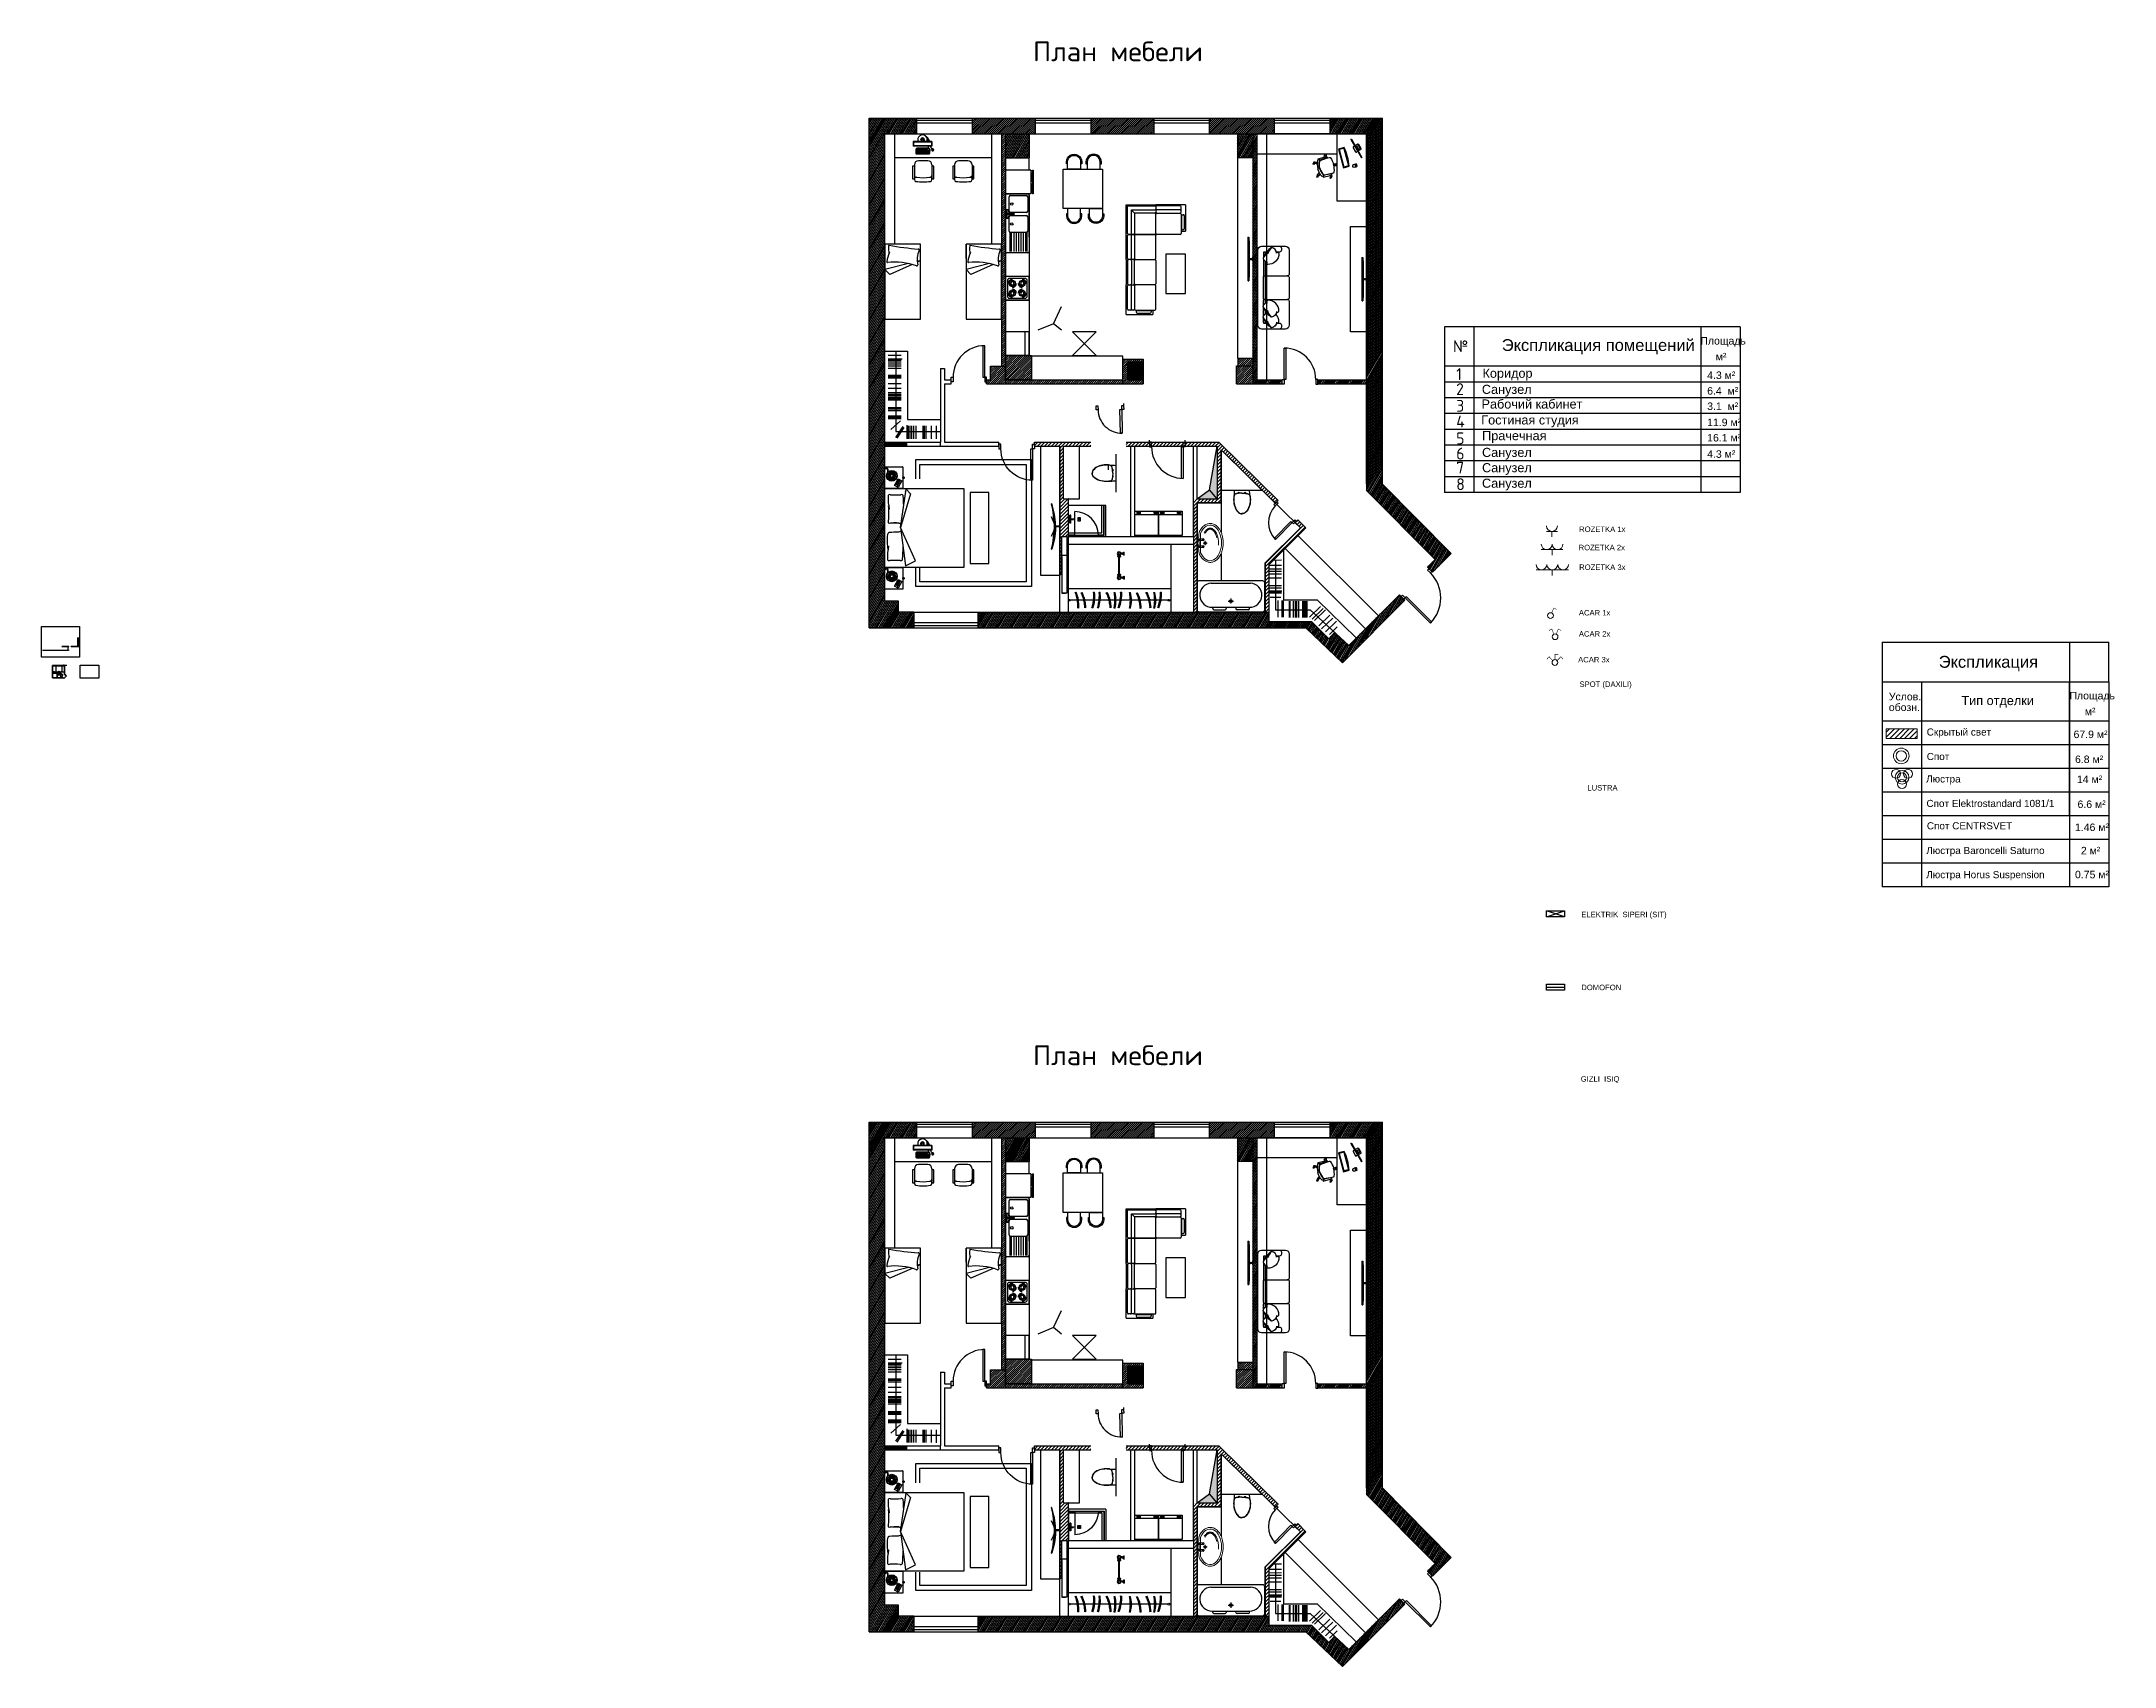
# Model space of a CAD drawing. Header units: millimetres. Extents: x 396 to 52941, y -25197 to 16014.
import ezdxf

# ---------------------------------------------------------------- set-up
doc = ezdxf.new("R2010")
doc.units = ezdxf.units.MM
doc.header["$MEASUREMENT"] = 0
doc.linetypes.add('DASHDOT', pattern=[25.4, 12.7, -6.35, 0, -6.35])
for name, color, linetype in [('AR doors', 4, 'Continuous'), ('cad-block.com', 250, 'Continuous'), ('dwgmodels.com', 250, 'Continuous'), ('electdim', 7, 'Continuous'), ('freecads.com', 7, 'Continuous')]:
    doc.layers.add(name, color=color, linetype=linetype)
doc.layers.add('electr', color=7, linetype='Continuous', lineweight=15)
doc.layers.add('nazik xat', color=7, linetype='Continuous', lineweight=9)
doc.styles.get("Standard").update_dxf_attribs({"font": 'arial.ttf'})
doc.styles.add('style3', font='', dxfattribs={"height": 2.5})
doc.styles.add('{18b73a54-fa43-428c-adcb-c1c7bbdf2c84}', font='Simplex.shx')
doc.styles.get('style3').set_extended_font_data('AzL Arial')
doc.dimstyles.get("Standard").update_dxf_attribs({"dimtxt": 16, "dimasz": 12, "dimexe": 1.25, "dimexo": 0.0625, "dimtad": 1, "dimdec": 1, "dimdsep": 46, "dimtxsty": 'Standard', "dimcen": 2.5, "dimadec": 0, "dimazin": 0, "dimtfac": 1, "dimtdec": 1, "dimtmove": 0, "dimatfit": 3, "dimfxl": 1, "dimtzin": 0, "dimarcsym": 0})
picture_1 = doc.add_image_def('image1.jpg', size_in_pixel=(888, 716))
picture_2 = doc.add_image_def('image2.png', size_in_pixel=(738, 525))
pattern_1 = [(45, (-63563.183, 17702.284), (-26.516504, 26.516504), [])]
pattern_2 = [(60, (0, -25457.51), (-32.475953, 18.75), [])]
pattern_3 = [(45, (0, -25457.51), (-26.516504, 26.516504), [])]
pattern_4 = [(45, (-63563.183, -7755.224), (-26.516504, 26.516504), [])]

msp = doc.modelspace()

# ---------------------------------------------------------------- texts
at = {"color": 7}
for s, height, p in [('Экспликация помещений', 300, (37411, 8164.16)), ('Площадь', 190, (42445.11, 8327.65)), ('м²', 190, (42832.41, 7926.57)), ('Коридор', 230, (36921, 7485.12)), ('4.3 м²', 190, (42616, 7454.62)), ('Санузел', 230, (36905, 7076.89)), ('Рабочий кабинет', 230, (36896, 6704.12)), ('3.1  м²', 190, (42616, 6668.12)), ('6.4  м²', 190, (42616, 7058.62)), ('Гостиная студия', 230, (36890, 6300.62)), ('11.9 м²', 190, (42616, 6259.62)), ('Прачечная', 230, (36911.5, 5902.12)), ('16.1 м²', 190, (42616, 5869.62)), ('Санузел', 230, (36909, 5477.62)), ('Санузел', 230, (36909, 5089.7)), ('4.3 м²', 190, (42616, 5455.12)), ('Санузел', 230, (36909, 4696.4)), ('Экспликация', 300, (48485.62, 131.32)), ('Услов.', 190, (47220.81, -694.18)), ('Площадь', 190, (51799.55, -671.68)), ('обозн.', 190, (47220.81, -966.68)), ('Тип отделки', 230, (49059.15, -815.18)), ('м²', 190, (52186.85, -1072.76)), ('Скрытый свет', 180, (48180.82, -1587.93)), ('67.9 м²', 190, (51902.36, -1652.08)), ('Спот', 180, (48180.82, -2209.04)), ('6.8 м²', 190, (51939, -2284.84)), ('Люстра', 180, (48165.78, -2778)), ('14 м²', 190, (51988.07, -2792.27)), ('Спот Elektrostandard 1081/1', 180, (48173.62, -3399.04)), ('6.6 м²', 190, (52003.2, -3424.3)), ('Спот CENTRSVET', 180, (48184.1, -3966.17)), ('1.46 м²', 190, (51939, -4008.9)), ('Люстра Baroncelli Saturno', 180, (48169.79, -4592.46)), ('2 м²', 190, (52088.12, -4600.67)), ('Люстра Horus Suspension', 180, (48169.79, -5205.51)), ('0.75 м²', 190, (51939, -5206.99))]:
    msp.add_text(s, height=height, dxfattribs=at).set_placement(p)
at = {"width": 3}
for p in [(22110.14, 4723.9), (22110.14, 2173.9), (22110.14, -20733.61), (22110.14, -23283.61)]:
    msp.add_text('12 00', height=12.523, rotation=60.643516, dxfattribs=at).set_placement(p)
at = {"color": 7, "attachment_point": 1, "style": '{18b73a54-fa43-428c-adcb-c1c7bbdf2c84}'}
for s, width, gutter_width, insert, char_height in [('План мебели', 5654.5, 221.44, (25526.32, 16010.78), 500), ('{\\fGOST Common|b0|i0|c204|p34;№}', 300, 11072.22, (36175.38, 8433.2), 300), ('{\\fGOST Common|b0|i0|c0|p34;1}', 300, 11072.22, (36254.86, 7729.83), 300), ('{\\fGOST Common|b0|i0|c0|p34;2}', 300, 11072.22, (36252.72, 7346.04), 300), ('{\\fGOST Common|b0|i0|c0|p34;3}', 300, 11072.22, (36256.14, 6924.53), 300), ('{\\fGOST Common|b0|i0|c0|p34;4}', 300, 11072.22, (36256.14, 6527.19), 300), ('{\\fGOST Common|b0|i0|c0|p34;5}', 300, 11072.22, (36256.14, 6097.71), 300), ('{\\fGOST Common|b0|i0|c0|p34;7}', 300, 11072.22, (36256.14, 5355.9), 300), ('{\\fGOST Common|b0|i0|c0|p34;6}', 300, 11072.22, (36256.14, 5711.93), 300), ('{\\fGOST Common|b0|i0|c0|p34;8}', 300, 11072.22, (36256.14, 4935.81), 300), ('План мебели', 5654.5, 221.44, (25526.32, -9446.72), 500)]:
    msp.add_mtext_dynamic_manual_height_columns(s, width=width, gutter_width=gutter_width, heights=[0], dxfattribs=dict(at, insert=insert, char_height=char_height))
at = {"layer": 'electdim', "color": 1, "char_height": 138.716, "width": 3191.2402, "attachment_point": 1, "style": 'style3'}
for s, insert in [('{\\fArial|b0|i0|c0|p32;ROZETKA 1x}', (39370.74, 3713.45)), ('{\\fArial|b0|i0|c0|p32;ROZETKA 2x}', (39357.81, 3249.64)), ('{\\fArial|b0|i0|c0|p32;ROZETKA 3x}', (39371.47, 2749.93)), ('{\\fArial|b0|i0|c0|p32;ACAR 1x}', (39364.27, 1596)), ('{\\fArial|b0|i0|c0|p32;ACAR 2x}', (39364.27, 1059.78)), ('{\\fArial|b0|i0|c0|p32;ACAR 3x}', (39345.01, 405.38)), ('{\\fArial|b0|i0|c0|p32;SPOT (DAXILI)}', (39378.99, -215.96)), ('{\\fArial|b0|i0|c0|p32;LUSTRA}', (39580, -2843.42)), ('{\\fArial|b0|i0|c0|p32;ELEKTRIK  SIPERI (SIT)}', (39424.93, -6055.62)), ('{\\fArial|b0|i0|c0|p32;DOMOFON}', (39424.93, -7905.58)), ('{\\fArial|b0|i0|c0|p32;GIZLI  ISIQ}', (39411.71, -10226.02))]:
    msp.add_mtext(s, dxfattribs=dict(at, insert=insert))

# ---------------------------------------------------------------- blocks, each defined once
blk = doc.blocks.new('*D1')
at = {"color": 0, "lineweight": -2, "transparency": 16777216}
for p, q in [((969, 201), (957, 201)), ((981, 189), (981, 202)), ((981, 201), (991, 201)), ((991, 189), (991, 202)), ((1003, 201), (1037, 201))]:
    blk.add_line(p, q, dxfattribs=at)
at = {"color": 0, "transparency": 16777216}
for points in [[(969, 203), (969, 199), (981, 201)], [(1003, 203), (1003, 199), (991, 201)]]:
    blk.add_solid(points, dxfattribs=at)
at = {"layer": 'Defpoints', "color": 0, "transparency": 16777216}
for p in [(981, 189), (991, 201), (991, 189)]:
    blk.add_point(p, dxfattribs=at)
at = {"color": 0, "transparency": 16777216, "insert": (1026, 210), "char_height": 16, "attachment_point": 5}
blk.add_mtext('10', dxfattribs=at)
blk = doc.blocks.new('Samsung Curved UHD TV_top_cad-block.com')
at = {"color": 0}
for points in [[(-9, 104), (-9, 18, -0.414214), (-27, 0), (-43, 0, 0.08003), (-576, -98)], [(11, 104), (11, 18, 0.414214), (29, 0), (44, 0, -0.08003), (577, -98)], [(-69, -30), (-240, -106, -0.969023), (-243, -100), (-89, -30)], [(71, -30), (241, -106, 0.969023), (244, -100), (90, -30)]]:
    blk.add_lwpolyline(points, format="xyb", dxfattribs=at)
for points in [[(1, 106), (-8, 106)], [(1, 106), (9, 106)]]:
    blk.add_lwpolyline(points, dxfattribs=at)
for centre, radius, start, end in [((-1, 2067), 2067, 269.2806, 270.801), ((-8, 104), 1.8, 90, 180), ((9, 104), 1.8, 0, 90), ((-574, -101), 3.43, 122.2401, 267.969), ((1, -2233), 2211, 74.8955, 105.1045), ((1, -2233), 2204, 74.8955, 105.1045), ((575, -101), 3.43, 272.031, 57.7599)]:
    blk.add_arc(centre, radius, start, end, dxfattribs=at)
blk = doc.blocks.new('D910')
blk.add_lwpolyline([(405, 0), (405, 810), (360, 810), (360, 0), (405, 0)])
at = {"color": 0}
blk.add_arc((405, 0), 810, 90, 180, dxfattribs=at)
blk = doc.blocks.new('ММГ12')
for p, q in [((-2780, 0), (-2030, 0)), ((-2780, 0), (-2780, -670)), ((-1390, 0), (-2030, 0)), ((-1390, 0), (-750, 0)), ((-750, 0), (0, 0)), ((0, 0), (0, -750)), ((-2750, -275), (-2750, -605)), ((-2680, -250), (-2725, -250)), ((-2680, -250), (-2680, -630)), ((-2670, -185), (-2670, -55)), ((-2670, -235), (-2670, -725)), ((-2645, -30), (-2055, -30)), ((-2645, -130), (-2055, -130)), ((-2055, -210), (-2645, -210)), ((-2030, -55), (-2030, -185)), ((-2030, -55), (-2030, -185)), ((-2030, -725), (-2030, -235)), ((-2030, -725), (-2030, -235)), ((-1415, -30), (-2005, -30)), ((-1415, -130), (-2005, -130)), ((-2005, -210), (-1415, -210)), ((-1390, -185), (-1390, -55)), ((-1390, -185), (-1390, -55)), ((-1390, -235), (-1390, -725)), ((-1390, -235), (-1390, -725)), ((-1365, -30), (-775, -30)), ((-1365, -130), (-775, -130)), ((-775, -210), (-1365, -210)), ((-750, -55), (-750, -185)), ((-750, -185), (-750, -55)), ((-750, -235), (-750, -725)), ((-750, -725), (-750, -235)), ((-725, -30), (-30, -30)), ((-725, -130), (-135, -130)), ((-210, -210), (-725, -210)), ((-210, -210), (-132, -132)), ((-210, -725), (-210, -210)), ((-135, -130), (-135, -130)), ((-130, -135), (-130, -725)), ((-30, -30), (-30, -725)), ((-2670, -670), (-2780, -670)), ((-2680, -630), (-2725, -630)), ((-2645, -750), (-2055, -750)), ((-1250, -1000), (-2250, -1000)), ((-2250, -1000), (-2250, -1500)), ((-1415, -750), (-2005, -750)), ((-1365, -750), (-775, -750)), ((-1250, -1500), (-1250, -1000)), ((-750, -1365), (-750, -775)), ((-725, -750), (-235, -750)), ((-725, -750), (-235, -750)), ((-210, -775), (-210, -1365)), ((-55, -750), (-185, -750)), ((-55, -750), (-185, -750)), ((-130, -1365), (-130, -775)), ((-30, -1365), (-30, -775)), ((0, -1500), (0, -750)), ((-2250, -1500), (-1250, -1500)), ((-235, -1390), (-725, -1390)), ((-670, -1390), (-670, -1500)), ((0, -1500), (-670, -1500)), ((-630, -1400), (-630, -1445)), ((-250, -1400), (-630, -1400)), ((-275, -1470), (-605, -1470)), ((-250, -1400), (-250, -1445)), ((-185, -1390), (-55, -1390))]:
    blk.add_line(p, q)
for centre, start, end in [((-2725, -275), 90, 180), ((-2645, -55), 90, 180), ((-2645, -105), 180, 270), ((-2645, -185), 180, 270), ((-2645, -235), 90, 180), ((-2055, -55), 0, 90), ((-2055, -105), 270, 0), ((-2055, -185), 270, 0), ((-2055, -235), 0, 90), ((-2005, -55), 90, 180), ((-2005, -105), 180, 270), ((-2005, -185), 180, 270), ((-2005, -235), 90, 180), ((-1415, -55), 0, 90), ((-1415, -105), 270, 0), ((-1415, -185), 270, 0), ((-1415, -235), 0, 90), ((-1365, -55), 90, 180), ((-1365, -105), 180, 270), ((-1365, -185), 180, 270), ((-1365, -235), 90, 180), ((-775, -55), 0, 90), ((-775, -105), 270, 0), ((-775, -185), 270, 0), ((-775, -235), 0, 90), ((-725, -55), 90, 180), ((-725, -105), 180, 270), ((-725, -185), 180, 270), ((-725, -235), 90, 180), ((-135, -105), 270, 283.0519), ((-105, -135), 166.9481, 180), ((-2725, -605), 180, 270), ((-2645, -725), 180, 270), ((-2055, -725), 270, 0), ((-2005, -725), 180, 270), ((-1415, -725), 270, 0), ((-1365, -725), 180, 270), ((-775, -725), 270, 0), ((-725, -725), 180, 270), ((-725, -775), 90, 180), ((-235, -725), 270, 0), ((-235, -775), 0, 90), ((-185, -725), 180, 270), ((-185, -775), 90, 180), ((-105, -725), 180, 270), ((-105, -775), 90, 180), ((-55, -725), 270, 0), ((-55, -775), 0, 90), ((-725, -1365), 180, 270), ((-605, -1445), 180, 270), ((-275, -1445), 270, 0), ((-235, -1365), 270, 0), ((-185, -1365), 180, 270), ((-105, -1365), 180, 270), ((-55, -1365), 270, 0)]:
    blk.add_arc(centre, 25, start, end)
blk = doc.blocks.new('A$C45054F6D')
at = {"linetype": 'Continuous'}
for p, q in [((0, 575), (560, 575)), ((0, 0), (0, 575)), ((34, 610), (522, 610)), ((34, 596), (34, 610)), ((522, 596), (34, 596)), ((522, 610), (522, 596)), ((560, 575), (560, 0)), ((560, 75), (0, 75)), ((33, 53), (103, 53)), ((33, 16), (33, 53)), ((103, 16), (33, 16)), ((103, 53), (103, 16)), ((432, 22), (432, 58)), ((432, 58), (445, 58)), ((445, 22), (432, 22)), ((445, 58), (445, 22)), ((462, 22), (462, 58)), ((462, 58), (474, 58)), ((474, 22), (462, 22)), ((474, 58), (474, 22)), ((492, 22), (492, 58)), ((492, 58), (504, 58)), ((504, 22), (492, 22)), ((504, 58), (504, 22)), ((560, 0), (0, 0))]:
    blk.add_line(p, q, dxfattribs=at)
blk = doc.blocks.new('A$C5FDC330C')
for p, q in [((0, 0), (0, 0.95)), ((0, 0.95), (0.8, 0.95)), ((0.045, 0.95), (0.045, 0.045)), ((0.045, 0.79), (0.645, 0.79)), ((0.055, 0.95), (0.055, 0.79)), ((0.1, 0.1), (0.1, 0.95)), ((0.35, 0.886), (0.35, 0.914)), ((0.35, 0.914), (0.38, 0.914)), ((0.35, 0.886), (0.442, 0.886)), ((0.368, 0.95), (0.368, 0.938)), ((0.416, 0.95), (0.368, 0.95)), ((0.416, 0.938), (0.368, 0.938)), ((0.38, 0.938), (0.38, 0.914)), ((0.404, 0.938), (0.404, 0.914)), ((0.404, 0.914), (0.496, 0.914)), ((0.413, 0.714), (0.413, 0.639)), ((0.488, 0.714), (0.413, 0.714)), ((0.413, 0.639), (0.488, 0.639)), ((0.416, 0.95), (0.416, 0.938)), ((0.422, 0.705), (0.422, 0.698)), ((0.429, 0.705), (0.422, 0.705)), ((0.422, 0.698), (0.429, 0.698)), ((0.422, 0.689), (0.422, 0.681)), ((0.429, 0.689), (0.422, 0.689)), ((0.422, 0.681), (0.429, 0.681)), ((0.422, 0.665), (0.422, 0.672)), ((0.422, 0.672), (0.429, 0.672)), ((0.429, 0.665), (0.422, 0.665)), ((0.422, 0.648), (0.422, 0.656)), ((0.422, 0.656), (0.429, 0.656)), ((0.429, 0.648), (0.422, 0.648)), ((0.429, 0.698), (0.429, 0.705)), ((0.429, 0.681), (0.429, 0.689)), ((0.429, 0.672), (0.429, 0.665)), ((0.429, 0.656), (0.429, 0.648)), ((0.438, 0.705), (0.438, 0.698)), ((0.445, 0.705), (0.438, 0.705)), ((0.438, 0.698), (0.445, 0.698)), ((0.438, 0.689), (0.438, 0.681)), ((0.445, 0.689), (0.438, 0.689)), ((0.438, 0.681), (0.445, 0.681)), ((0.438, 0.665), (0.438, 0.672)), ((0.438, 0.672), (0.445, 0.672)), ((0.445, 0.665), (0.438, 0.665)), ((0.438, 0.648), (0.438, 0.656)), ((0.438, 0.656), (0.445, 0.656)), ((0.445, 0.648), (0.438, 0.648)), ((0.442, 0.889), (0.442, 0.826)), ((0.445, 0.698), (0.445, 0.705)), ((0.445, 0.681), (0.445, 0.689)), ((0.445, 0.672), (0.445, 0.665)), ((0.445, 0.656), (0.445, 0.648)), ((0.448, 0.87), (0.448, 0.886)), ((0.448, 0.87), (0.448, 0.846)), ((0.452, 0.87), (0.448, 0.87)), ((0.452, 0.846), (0.448, 0.846)), ((0.452, 0.87), (0.452, 0.886)), ((0.452, 0.87), (0.452, 0.846)), ((0.454, 0.705), (0.454, 0.698)), ((0.462, 0.705), (0.454, 0.705)), ((0.454, 0.698), (0.462, 0.698)), ((0.454, 0.689), (0.454, 0.681)), ((0.462, 0.689), (0.454, 0.689)), ((0.454, 0.681), (0.462, 0.681)), ((0.454, 0.665), (0.454, 0.672)), ((0.454, 0.672), (0.462, 0.672)), ((0.462, 0.665), (0.454, 0.665)), ((0.454, 0.648), (0.454, 0.656)), ((0.454, 0.656), (0.462, 0.656)), ((0.462, 0.648), (0.454, 0.648)), ((0.458, 0.889), (0.458, 0.826)), ((0.458, 0.886), (0.55, 0.886)), ((0.462, 0.698), (0.462, 0.705)), ((0.462, 0.681), (0.462, 0.689)), ((0.462, 0.672), (0.462, 0.665)), ((0.462, 0.656), (0.462, 0.648)), ((0.471, 0.705), (0.471, 0.698)), ((0.478, 0.705), (0.471, 0.705)), ((0.471, 0.698), (0.478, 0.698)), ((0.471, 0.689), (0.471, 0.681)), ((0.478, 0.689), (0.471, 0.689)), ((0.471, 0.681), (0.478, 0.681)), ((0.471, 0.665), (0.471, 0.672)), ((0.471, 0.672), (0.478, 0.672)), ((0.478, 0.665), (0.471, 0.665)), ((0.471, 0.648), (0.471, 0.656)), ((0.471, 0.656), (0.478, 0.656)), ((0.478, 0.648), (0.471, 0.648)), ((0.478, 0.698), (0.478, 0.705)), ((0.478, 0.681), (0.478, 0.689)), ((0.478, 0.672), (0.478, 0.665)), ((0.478, 0.656), (0.478, 0.648)), ((0.484, 0.95), (0.484, 0.938)), ((0.484, 0.95), (0.532, 0.95)), ((0.484, 0.938), (0.532, 0.938)), ((0.488, 0.639), (0.488, 0.714)), ((0.496, 0.938), (0.496, 0.914)), ((0.52, 0.938), (0.52, 0.914)), ((0.52, 0.914), (0.55, 0.914)), ((0.532, 0.95), (0.532, 0.938)), ((0.55, 0.886), (0.55, 0.914)), ((0.8, 0), (0.8, 0.95)), ((0.045, 0.045), (0.8, 0.045)), ((0.055, 0.19), (0.055, 0.055)), ((0.055, 0.055), (0.8, 0.055)), ((0.1, 0.1), (0.8, 0.1)), ((0, 0), (0.8, 0))]:
    blk.add_line(p, q)
blk.add_arc((0.045, 0.79), 0.6, 270, 0)
for centre, major_axis, start_param, end_param in [((0.392, 0.914), (0.00849, 0.00849), 2.356194, 5.497787), ((0.45, 0.9), (0.0099, 0.0099), 5.497787, 11.780972), ((0.45, 0.826), (-0.00566, 0.00566), 0.785398, 3.926991), ((0.508, 0.914), (0.00849, 0.00849), 2.356194, 5.497787)]:
    blk.add_ellipse(centre, major_axis=major_axis, ratio=1, start_param=start_param, end_param=end_param)
blk = doc.blocks.new('e3')
at = {"layer": 'electr', "color": 1}
for p, q in [((29940, -10605), (29929.6, -10605)), ((29940.1, -10573.9), (29940.1, -10594.7)), ((29940.1, -10615.4), (29940.1, -10594.7)), ((29940.1, -10636.2), (29940.1, -10615.4))]:
    blk.add_line(p, q, dxfattribs=at)
for centre in [(29950.4, -10584.3), (29950.4, -10605), (29950.4, -10625.8)]:
    blk.add_arc(centre, 10.4, 90, 270, dxfattribs=at)
blk = doc.blocks.new('e1')
at = {"layer": 'electr', "color": 1}
for p, q in [((-10.4, 10.4), (10.4, 10.4)), ((0, 10.4), (0, 0))]:
    blk.add_line(p, q, dxfattribs=at)
blk.add_arc((0, 20.8), 10.4, 180, 0, dxfattribs=at)
blk = doc.blocks.new('v1')
at = {"layer": 'electr', "color": 6, "const_width": 1}
blk.add_lwpolyline([(2.4, 5), (6.2, 14.7), (11.9, 11.8)], dxfattribs=at)
at = {"layer": 'electr', "color": 6}
blk.add_circle((0, 0), 5.51, dxfattribs=at)
blk = doc.blocks.new('v2')
at = {"layer": 'electr', "color": 6, "const_width": 1}
for points in [[(-2.4, 5), (-6.2, 14.7), (-11.9, 11.8)], [(2.4, 5), (6.2, 14.7), (11.9, 11.8)]]:
    blk.add_lwpolyline(points, dxfattribs=at)
at = {"layer": 'electr', "color": 6}
blk.add_circle((0, 0), 5.51, dxfattribs=at)
blk = doc.blocks.new('e2')
at = {"layer": 'electr', "color": 1}
for p, q in [((-20.8, 10.4), (0, 10.4)), ((0, 10.4), (0, 0)), ((20.8, 10.4), (0, 10.4))]:
    blk.add_line(p, q, dxfattribs=at)
for centre in [(-10.4, 20.8), (10.4, 20.8)]:
    blk.add_arc(centre, 10.4, 180, 0, dxfattribs=at)
blk = doc.blocks.new('CAR 3X')
at = {"layer": 'electr', "color": 6, "const_width": 1}
for points in [[(-6.1, -10), (-6.4, 0.4), (0, 0)], [(-10.5, -11.9), (-17.7, -4.4), (-21.9, -9.2)], [(-2.3, -11.9), (5, -4.4), (9.2, -9.2)]]:
    blk.add_lwpolyline(points, dxfattribs=at)
at = {"layer": 'electr', "color": 6}
blk.add_circle((-6.4, -15.5), 5.51, dxfattribs=at)
blk = doc.blocks.new('Towel Dryer 1_top_dwgmodels.com')
at = {"color": 0}
for p, q in [((-285, 0), (-365, 0)), ((-365, -10), (-365, 0)), ((-285, -10), (-285, 0)), ((245, 0), (325, 0)), ((245, -10), (245, 0)), ((325, -10), (325, 0)), ((-285, -10), (-365, -10)), ((-341, -43), (-341, -36)), ((-310, -43), (-341, -43)), ((-338, -43), (-338, -93)), ((-313, -43), (-313, -93)), ((-310, -43), (-310, -36)), ((248, -118), (-288, -118)), ((248, -142), (-288, -142)), ((245, -10), (325, -10)), ((269, -43), (269, -36)), ((269, -43), (300, -43)), ((272, -43), (272, -93)), ((297, -43), (297, -93)), ((300, -43), (300, -36))]:
    blk.add_line(p, q, dxfattribs=at)
for points in [[(-341, -111), (-341, -93), (-310, -93), (-310, -111)], [(-306, -146), (-288, -146), (-288, -114), (-306, -114)], [(265, -146), (248, -146), (248, -114), (265, -114)], [(300, -111), (300, -93), (269, -93), (269, -111)]]:
    blk.add_lwpolyline(points, dxfattribs=at)
for centre in [(-325, -130), (285, -130)]:
    blk.add_circle(centre, 24.9, dxfattribs=at)
for centre, radius, start, end in [((-325, -130), 47.2, 105.3417, 344.6583), ((-367, -36), 26.3, 0.0919, 86.14), ((-325, -130), 47.2, 15.3417, 74.6583), ((-283, -36), 26.2, 93.652, 180), ((-255, -130), 19, 41.2231, 138.7769), ((-255, -130), 19, 221.2231, 318.7769), ((-225, -105), 40.2, 161.3957, 191.3225), ((-225, -155), 40.2, 168.6775, 198.6043), ((-255, -98), 9.06, 89.8433, 145.9281), ((-255, -162), 9.06, 214.0719, 270.1567), ((-255, -98), 9.06, 34.0719, 90.1567), ((-255, -162), 9.06, 269.8433, 325.9281), ((-286, -105), 40.2, 348.6775, 18.6043), ((-286, -155), 40.2, 341.3957, 11.3225), ((215, -130), 19, 41.2231, 138.7769), ((215, -130), 19, 221.2231, 318.7769), ((245, -105), 40.2, 161.3957, 191.3225), ((245, -155), 40.2, 168.6775, 198.6043), ((215, -98), 9.06, 89.8433, 145.9281), ((215, -162), 9.06, 214.0719, 270.1567), ((215, -98), 9.06, 34.0719, 90.1567), ((215, -162), 9.06, 269.8433, 325.9281), ((184, -105), 40.2, 348.6775, 18.6043), ((184, -155), 40.2, 341.3957, 11.3225), ((285, -130), 47.2, 195.3417, 74.6583), ((285, -130), 47.2, 105.3417, 164.6583), ((243, -36), 26.2, 0, 86.348), ((327, -36), 26.3, 93.86, 179.9081)]:
    blk.add_arc(centre, radius, start, end, dxfattribs=at)

# ---------------------------------------------------------------- dimensions: what is measured, and where the dimension line sits
dim = msp.add_linear_dim(base=(990.88, 200.76), p1=(980.91, 189.33), p2=(990.88, 189.33), dimstyle='Standard')
dim.commit()
dim.dimension.update_dxf_attribs({"geometry": '*D1', "text_midpoint": (1026.19, 209.55)})

# ---------------------------------------------------------------- hatches: boundary and pattern name
at = {"true_color": 0x000000, "transparency": 33554653}
h = msp.add_hatch(dxfattribs=at)
h.set_pattern_fill('ANSI31', color=18, scale=300, angle=15)
h.paths.add_polyline_path([(22506.52, 1142.12), (22506.52, 1542.12), (22116.52, 1542.12), (22116.52, 1817.12), (21776.52, 1817.12), (21776.52, 2242.12), (21776.52, 4142.12), (21776.52, 4940.17), (21776.52, 5225.16), (21776.52, 13667.62), (22587.76, 13667.62), (22587.76, 14067.62), (21376.52, 14067.62), (21376.52, 1142.12)])
at = {"transparency": 33554653}
h = msp.add_hatch(dxfattribs=at)
h.set_pattern_fill('ANSI31', color=250, scale=280)
h.set_pattern_definition([(45, (-63563.183, 17702.284), (-24.748737, 24.748737), [])])
h.paths.add_polyline_path([(25590.59, 13667.62), (25590.59, 14067.62), (23991.02, 14067.62), (23991.02, 13667.62)])
h.paths.add_polyline_path([(28600.8, 13667.62), (28600.8, 14067.62), (26998.7, 14067.62), (26998.7, 13667.62)])
h.paths.add_polyline_path([(31646.43, 13667.62), (31646.43, 14067.62), (30001.26, 14067.62), (30001.26, 13667.62)])
at = {"true_color": 0x000000, "transparency": 33554653}
h = msp.add_hatch(dxfattribs=at)
h.set_pattern_fill('ANSI31', color=18, scale=300)
h.paths.add_polyline_path([(24830.22, 12117.78), (24830.22, 13667.62), (24730.22, 13667.62), (24730.22, 7782.07), (24758.36, 7782.07), (24830.22, 7782.07), (24830.22, 8053.47), (24830.22, 11653.47)])
h = msp.add_hatch(dxfattribs=at)
h.set_pattern_fill('ANSI31', color=18, scale=300, angle=15)
h.paths.add_polyline_path([(25440.88, 13667.62), (24830.22, 13667.62), (24830.22, 13065.29), (25440.88, 13065.29)])
h = msp.add_hatch(dxfattribs=at)
h.set_pattern_fill('ANSI31', color=18, scale=300, angle=15)
h.paths.add_polyline_path([(30707.85, 13073.89), (31097.95, 13073.89), (31097.95, 13667.62), (30707.85, 13667.62)])
h = msp.add_hatch(dxfattribs=at)
h.set_pattern_fill('ANSI31', color=18, scale=300, angle=15)
h.paths.add_polyline_path([(31197.95, 13667.62), (31097.95, 13667.62), (31097.95, 7329.47), (31845.12, 7329.47), (31845.12, 7429.47), (31197.95, 7429.47)])
h = msp.add_hatch(dxfattribs=at)
h.set_pattern_fill('ANSI31', color=18, scale=300, angle=15)
h.paths.add_polyline_path([(34384.86, 14067.62), (33063.94, 14067.62), (33063.94, 13667.62), (33984.86, 13667.62), (33984.86, 7429.47), (32745.12, 7429.47), (32745.12, 7329.47), (33984.86, 7329.47), (33984.86, 4787.34), (33984.86, 4626.46), (35719.71, 2874.4), (35526.69, 2682.22), (35655.63, 2553.28), (36129.45, 3029.09), (34384.86, 4790.99)])
h = msp.add_hatch()
h.set_pattern_fill('HEX', color=256, scale=22.169643, angle=315, style=0)
h.set_pattern_definition([(315, (18533.069, 25580.49), (3.3940196, 3.3940196), [2.7712054, -5.5424108]), (75, (18533.069, 25580.49), (-4.636317, 1.2422974), [2.7712054, -5.5424108]), (15, (18535.0284, 25578.5306), (-1.2422974, 4.636317), [2.7712054, -5.5424108])])
h.paths.add_polyline_path([(22711.52, 13483.42), (22711.52, 13493.28, -3.82341599), (22745.54, 13493.28), (22745.54, 13483.42, 4.92437172)])
h = msp.add_hatch(dxfattribs=at)
h.set_pattern_fill('ANSI31', color=18, scale=300)
h.paths.add_polyline_path([(25488.22, 8053.47), (24830.22, 8053.47), (24830.22, 7429.47), (25488.22, 7429.47)])
h.paths.add_polyline_path([(27803.66, 7329.47), (28321.3, 7329.47), (28321.3, 7429.47), (27925.8, 7429.47), (27925.8, 7876.97), (28321.3, 7876.97), (28321.3, 7952.69), (27803.66, 7952.69)])
h.paths.add_polyline_path([(30730.8, 7979.47), (30730.8, 7789.47), (31097.95, 7789.47), (31097.95, 7979.47)])
h = msp.add_hatch(dxfattribs=at)
h.set_pattern_fill('ANSI31', color=18, scale=300)
h.set_pattern_definition(pattern_1)
h.paths.add_polyline_path([(24830.22, 7782.07), (24758.36, 7782.07), (24452.87, 7782.07), (24452.87, 7429.47), (24352.82, 7429.47), (24352.82, 7379.47), (24352.82, 7329.47), (24830.22, 7329.47)])
h = msp.add_hatch(dxfattribs=at)
h.set_pattern_fill('ANSI31', color=18, scale=300)
h.paths.add_polyline_path([(27803.66, 7429.47), (24830.22, 7429.47), (24830.22, 7329.47), (27803.66, 7329.47)])
h = msp.add_hatch(dxfattribs=at)
h.set_pattern_fill('ANSI31', color=18, scale=210)
h.set_pattern_definition([(45, (-64122.702, 17860.47), (-18.561553, 18.561553), [])])
h.paths.add_polyline_path([(27925.8, 7429.47), (28321.3, 7429.47), (28321.3, 7876.97), (27925.8, 7876.97)])
h = msp.add_hatch(dxfattribs=at)
h.set_pattern_fill('ANSI31', color=18, scale=300)
h.set_pattern_definition(pattern_1)
h.paths.add_polyline_path([(31097.95, 7789.47), (30687.07, 7789.47), (30687.07, 7329.47), (31097.95, 7329.47)])
h = msp.add_hatch(color=18, dxfattribs=at)
h.dxf.hatch_style = 1
h.paths.add_polyline_path([(22328.99, 5753.97), (22328.99, 5853.97), (21776.52, 5853.97), (21776.52, 5753.97)], flags=17)
h = msp.add_hatch(dxfattribs=at)
h.set_pattern_fill('ANSI31', color=18, scale=500)
h.paths.add_polyline_path([(31516.17, 2747.52), (32445.98, 3679.13), (32237.37, 3884.45), (32167.69, 3813.64), (32304.56, 3679), (31416.17, 2788.89), (31416.17, 1542.12), (31516.17, 1542.12)])
h.paths.add_polyline_path([(29592.41, 4411.52), (29592.41, 1542.12), (29692.41, 1542.12), (29692.41, 4311.52), (30294.06, 4311.52), (30294.06, 5656.71), (31332.52, 4635.19), (31668.66, 4304.53), (31738.46, 4375.46), (30236.2, 5853.97), (27890.83, 5853.97), (27890.83, 5753.97), (30194.06, 5753.97), (30194.06, 4411.52)])
h.paths.add_polyline_path([(26424.62, 2501.5), (26424.62, 4411.52), (26304.97, 4411.52), (26304.97, 5753.97), (26990.83, 5753.97), (26990.83, 5853.97), (25564.22, 5853.97), (25564.22, 5753.97), (26204.97, 5753.97), (26204.97, 2503.71), (26261.73, 2503.71), (26261.73, 2951.75), (26261.73, 3460.17), (26385.52, 3460.17), (26385.52, 2501.5)])
h = msp.add_hatch(color=7)
h.dxf.hatch_style = 1
h.paths.add_polyline_path([(30001.76, 4642.06), (29692.41, 4411.52), (30194.06, 4411.52)])
h.paths.add_polyline_path([(30194.06, 5753.97), (30001.96, 4641.83), (30194.06, 4411.52)])
h = msp.add_hatch(dxfattribs=at)
h.set_pattern_fill('ANSI31', color=18, scale=300, angle=15)
h.paths.add_polyline_path([(31516.17, 1542.12), (31416.17, 1542.12), (24141.02, 1542.12), (24141.02, 1142.12), (32445.39, 1142.12), (33372.24, 260.23), (34950.01, 1844.68), (34927.85, 1866.84), (34927.85, 1866.84), (34857.84, 1936.85), (34818.05, 1976.64), (34283.22, 1444.13), (33530.04, 696.57), (33173.67, 1027.42), (33024.96, 867.24), (32585.87, 1305.89), (31516.17, 1305.89)])
h = msp.add_hatch(dxfattribs=at)
h.set_pattern_fill('ANSI31', color=18, scale=300, angle=15)
h.set_pattern_definition(pattern_2)
h.paths.add_polyline_path([(22506.52, -24315.39), (22506.52, -23915.39), (22116.52, -23915.39), (22116.52, -23640.39), (21776.52, -23640.39), (21776.52, -23215.39), (21776.52, -21315.39), (21776.52, -20517.33), (21776.52, -20232.35), (21776.52, -11789.89), (22587.76, -11789.89), (22587.76, -11389.89), (21376.52, -11389.89), (21376.52, -24315.39)])
at = {"transparency": 33554653}
h = msp.add_hatch(dxfattribs=at)
h.set_pattern_fill('ANSI31', color=250, scale=280)
h.set_pattern_definition([(45, (-63563.183, -7755.224), (-24.748737, 24.748737), [])])
h.paths.add_polyline_path([(25590.59, -11789.89), (25590.59, -11389.89), (23991.02, -11389.89), (23991.02, -11789.89)])
h.paths.add_polyline_path([(28600.8, -11789.89), (28600.8, -11389.89), (26998.7, -11389.89), (26998.7, -11789.89)])
h.paths.add_polyline_path([(31646.43, -11789.89), (31646.43, -11389.89), (30001.26, -11389.89), (30001.26, -11789.89)])
at = {"true_color": 0x000000, "transparency": 33554653}
h = msp.add_hatch(dxfattribs=at)
h.set_pattern_fill('ANSI31', color=18, scale=300, angle=15)
h.set_pattern_definition(pattern_2)
h.paths.add_polyline_path([(34384.86, -11389.89), (33063.94, -11389.89), (33063.94, -11789.89), (33984.86, -11789.89), (33984.86, -18028.04), (32745.12, -18028.04), (32745.12, -18128.04), (33984.86, -18128.04), (33984.86, -20670.16), (33984.86, -20831.04), (35719.71, -22583.11), (35526.69, -22775.29), (35655.63, -22904.23), (36129.45, -22428.41), (34384.86, -20666.51)])
h = msp.add_hatch()
h.set_pattern_fill('HEX', color=256, scale=22.169643, angle=315, style=0)
h.set_pattern_definition([(315, (18533.069, 122.9816), (3.3940196, 3.3940196), [2.7712054, -5.5424108]), (75, (18533.069, 122.9816), (-4.636317, 1.2422974), [2.7712054, -5.5424108]), (15, (18535.0284, 121.022), (-1.2422974, 4.636317), [2.7712054, -5.5424108])])
h.paths.add_polyline_path([(22711.52, -11974.09), (22711.52, -11964.23, -3.82341599), (22745.54, -11964.23), (22745.54, -11974.09, 4.92437172)])
h = msp.add_hatch(dxfattribs=at)
h.set_pattern_fill('ANSI31', color=18, scale=300)
h.set_pattern_definition(pattern_3)
h.paths.add_polyline_path([(24830.22, -13339.72), (24830.22, -11789.89), (24730.22, -11789.89), (24730.22, -17675.44), (24758.36, -17675.44), (24830.22, -17675.44), (24830.22, -17404.04), (24830.22, -13804.04)])
h = msp.add_hatch(dxfattribs=at)
h.set_pattern_fill('ANSI31', color=18, scale=300, angle=15)
h.set_pattern_definition(pattern_2)
h.paths.add_polyline_path([(25440.88, -11789.89), (24830.22, -11789.89), (24830.22, -12392.22), (25440.88, -12392.22)])
h = msp.add_hatch(dxfattribs=at)
h.set_pattern_fill('ANSI31', color=18, scale=300, angle=15)
h.set_pattern_definition(pattern_2)
h.paths.add_polyline_path([(30707.85, -12383.62), (31097.95, -12383.62), (31097.95, -11789.89), (30707.85, -11789.89)])
h = msp.add_hatch(dxfattribs=at)
h.set_pattern_fill('ANSI31', color=18, scale=300, angle=15)
h.set_pattern_definition(pattern_2)
h.paths.add_polyline_path([(31197.95, -11789.89), (31097.95, -11789.89), (31097.95, -18128.04), (31845.12, -18128.04), (31845.12, -18028.04), (31197.95, -18028.04)])
h = msp.add_hatch(dxfattribs=at)
h.set_pattern_fill('ANSI31', color=18, scale=300)
h.set_pattern_definition(pattern_4)
h.paths.add_polyline_path([(24830.22, -17675.44), (24758.36, -17675.44), (24452.87, -17675.44), (24452.87, -18028.04), (24352.82, -18028.04), (24352.82, -18078.04), (24352.82, -18128.04), (24830.22, -18128.04)])
h = msp.add_hatch(dxfattribs=at)
h.set_pattern_fill('ANSI31', color=18, scale=300)
h.set_pattern_definition(pattern_3)
h.paths.add_polyline_path([(25488.22, -17404.04), (24830.22, -17404.04), (24830.22, -18028.04), (25488.22, -18028.04)])
h.paths.add_polyline_path([(27803.66, -18128.04), (28321.3, -18128.04), (28321.3, -18028.04), (27925.8, -18028.04), (27925.8, -17580.54), (28321.3, -17580.54), (28321.3, -17504.82), (27803.66, -17504.82)])
h.paths.add_polyline_path([(30730.8, -17478.04), (30730.8, -17668.04), (31097.95, -17668.04), (31097.95, -17478.04)])
h = msp.add_hatch(dxfattribs=at)
h.set_pattern_fill('ANSI31', color=18, scale=210)
h.set_pattern_definition([(45, (-64122.702, -7597.039), (-18.561553, 18.561553), [])])
h.paths.add_polyline_path([(27925.8, -18028.04), (28321.3, -18028.04), (28321.3, -17580.54), (27925.8, -17580.54)])
h = msp.add_hatch(dxfattribs=at)
h.set_pattern_fill('ANSI31', color=18, scale=300)
h.set_pattern_definition(pattern_4)
h.paths.add_polyline_path([(31097.95, -17668.04), (30687.07, -17668.04), (30687.07, -18128.04), (31097.95, -18128.04)])
h = msp.add_hatch(dxfattribs=at)
h.set_pattern_fill('ANSI31', color=18, scale=300)
h.set_pattern_definition(pattern_3)
h.paths.add_polyline_path([(27803.66, -18028.04), (24830.22, -18028.04), (24830.22, -18128.04), (27803.66, -18128.04)])
h = msp.add_hatch(color=18, dxfattribs=at)
h.dxf.hatch_style = 1
h.paths.add_polyline_path([(22328.99, -19703.54), (22328.99, -19603.54), (21776.52, -19603.54), (21776.52, -19703.54)], flags=17)
h = msp.add_hatch(dxfattribs=at)
h.set_pattern_fill('ANSI31', color=18, scale=500)
h.set_pattern_definition([(45, (0, -25457.51), (-44.19417, 44.19417), [])])
h.paths.add_polyline_path([(31516.17, -22709.99), (32445.98, -21778.38), (32237.37, -21573.06), (32167.69, -21643.87), (32304.56, -21778.51), (31416.17, -22668.62), (31416.17, -23915.39), (31516.17, -23915.39)])
h.paths.add_polyline_path([(29592.41, -21045.99), (29592.41, -23915.39), (29692.41, -23915.39), (29692.41, -21145.99), (30294.06, -21145.99), (30294.06, -19800.8), (31332.52, -20822.32), (31668.66, -21152.98), (31738.46, -21082.05), (30236.2, -19603.54), (27890.83, -19603.54), (27890.83, -19703.54), (30194.06, -19703.54), (30194.06, -21045.99)])
h.paths.add_polyline_path([(26424.62, -22956.01), (26424.62, -21045.99), (26304.97, -21045.99), (26304.97, -19703.54), (26990.83, -19703.54), (26990.83, -19603.54), (25564.22, -19603.54), (25564.22, -19703.54), (26204.97, -19703.54), (26204.97, -22953.8), (26261.73, -22953.8), (26261.73, -22505.76), (26261.73, -21997.34), (26385.52, -21997.34), (26385.52, -22956.01)])
h = msp.add_hatch(color=7)
h.dxf.hatch_style = 1
h.paths.add_polyline_path([(30001.76, -20815.45), (29692.41, -21045.99), (30194.06, -21045.99)])
h.paths.add_polyline_path([(30194.06, -19703.54), (30001.96, -20815.68), (30194.06, -21045.99)])
h = msp.add_hatch(dxfattribs=at)
h.set_pattern_fill('ANSI31', color=18, scale=300, angle=15)
h.set_pattern_definition(pattern_2)
h.paths.add_polyline_path([(31516.17, -23915.39), (31416.17, -23915.39), (24141.02, -23915.39), (24141.02, -24315.39), (32445.39, -24315.39), (33372.24, -25197.28), (34950.01, -23612.83), (34927.85, -23590.67), (34927.85, -23590.67), (34857.84, -23520.66), (34818.05, -23480.86), (34283.22, -24013.37), (33530.04, -24760.93), (33173.67, -24430.09), (33024.96, -24590.27), (32585.87, -24151.62), (31516.17, -24151.62)])
at = {"layer": 'nazik xat'}
h = msp.add_hatch(dxfattribs=at)
h.set_pattern_fill('ANSI31', color=32, scale=27.743192, style=0)
h.set_pattern_definition([(45, (-479260.365, 311062.94), (-62.285243, 62.285243), [])])
h.paths.add_polyline_path([(47940.12, -1417.92), (47155.76, -1417.92), (47155.76, -1662), (47940.12, -1662)])

# ---------------------------------------------------------------- linework, layer by layer
for p, q in [((21376.52, 14067.62), (22587.76, 14067.62)), ((21376.52, 1142.12), (21376.52, 14067.62)), ((21776.52, 13667.62), (22587.76, 13667.62)), ((21776.52, 2242.12), (21776.52, 13667.62)), ((22026.52, 10870.67), (22026.52, 13667.62)), ((22587.76, 13667.62), (22587.76, 14067.62)), ((23991.02, 13667.62), (23991.02, 14067.62)), ((23991.02, 14067.62), (25590.59, 14067.62)), ((23991.02, 13667.62), (25590.59, 13667.62)), ((24480.22, 13667.62), (24480.22, 10870.67)), ((24730.22, 13667.62), (24730.22, 7782.07)), ((24830.22, 13667.62), (24830.22, 7429.47)), ((25440.88, 13065.29), (25440.88, 13667.62)), ((25590.59, 13667.62), (25590.59, 14067.62)), ((26998.7, 13667.62), (26998.7, 14067.62)), ((26998.7, 14067.62), (28600.8, 14067.62)), ((26998.7, 13667.62), (28600.8, 13667.62)), ((28600.8, 13667.62), (28600.8, 14067.62)), ((30001.26, 13667.62), (30001.26, 14067.62)), ((30001.26, 14067.62), (31646.43, 14067.62)), ((30707.85, 13667.62), (30707.85, 13073.89)), ((31097.95, 13667.62), (31097.95, 7329.47)), ((31197.95, 13667.62), (31197.95, 7429.47)), ((31447.95, 13667.62), (31447.95, 7429.47)), ((31646.43, 13667.62), (31646.43, 14067.62)), ((33063.94, 13667.62), (33063.94, 14067.62)), ((33984.86, 7429.47), (33984.86, 13667.62)), ((34384.86, 4790.99), (34384.86, 14067.62)), ((22967.96, 13477.69), (22489.1, 13477.69)), ((22489.1, 13477.69), (22489.1, 13358.69)), ((22967.96, 13470.06), (22489.1, 13470.06)), ((22967.96, 13358.69), (22489.1, 13358.69)), ((22959.09, 13461.57), (22497.97, 13461.57)), ((22497.97, 13461.57), (22497.97, 13369.46)), ((22959.09, 13369.46), (22497.97, 13369.46)), ((22557.11, 13273.2), (22562.38, 13175.78)), ((22564.38, 13271.13), (22564.83, 13262.74)), ((22566.04, 13272.87), (22806.72, 13272.87)), ((22566.13, 13250.93), (22566.58, 13242.54)), ((22566.49, 13261.17), (22806.72, 13261.17)), ((22567.01, 13234.74), (22567.46, 13226.35)), ((22567.79, 13252.68), (22806.72, 13252.68)), ((22567.88, 13218.55), (22568.34, 13210.16)), ((22568.24, 13240.98), (22806.72, 13240.98)), ((22568.66, 13236.49), (22806.72, 13236.49)), ((22568.76, 13202.35), (22569.21, 13193.97)), ((22569.12, 13224.78), (22786.45, 13224.78)), ((22569.54, 13220.3), (22786.45, 13220.3)), ((22569.63, 13186.16), (22570.09, 13177.77)), ((22569.99, 13208.59), (22806.72, 13208.59)), ((22570.41, 13204.1), (22806.72, 13204.1)), ((22570.87, 13192.4), (22806.72, 13192.4)), ((22571.29, 13187.91), (22806.72, 13187.91)), ((22571.74, 13176.2), (22806.72, 13176.2)), ((22577.01, 13161.15), (22894.04, 13161.15)), ((22578.05, 13261.17), (22578.05, 13272.87)), ((22578.05, 13208.59), (22578.05, 13220.3)), ((22583.85, 13240.98), (22583.85, 13252.68)), ((22584.24, 13176.2), (22584.24, 13187.91)), ((22586.33, 13314.52), (22884.71, 13314.52)), ((22586.33, 13314.52), (22586.33, 13304.05)), ((22586.33, 13304.05), (22884.71, 13304.05)), ((22587.94, 13224.78), (22587.94, 13236.49)), ((22594.27, 13261.17), (22594.27, 13272.87)), ((22594.27, 13208.59), (22594.27, 13220.3)), ((22594.27, 13192.4), (22594.27, 13204.1)), ((22600.07, 13240.98), (22600.07, 13252.68)), ((22600.45, 13176.2), (22600.45, 13187.91)), ((22603.96, 13224.78), (22603.96, 13236.49)), ((22610.28, 13261.17), (22610.28, 13272.87)), ((22610.28, 13208.59), (22610.28, 13220.3)), ((22610.28, 13192.4), (22610.28, 13204.1)), ((22616.08, 13240.98), (22616.08, 13252.68)), ((22616.47, 13176.2), (22616.47, 13187.91)), ((22619.97, 13224.78), (22619.97, 13236.49)), ((22626.3, 13261.17), (22626.3, 13272.87)), ((22626.3, 13208.59), (22626.3, 13220.3)), ((22626.3, 13192.4), (22626.3, 13204.1)), ((22632.1, 13240.98), (22632.1, 13252.68)), ((22635.99, 13224.78), (22635.99, 13236.49)), ((22642.31, 13261.17), (22642.31, 13272.87)), ((22642.31, 13208.59), (22642.31, 13220.3)), ((22642.31, 13192.4), (22642.31, 13204.1)), ((22648.11, 13240.98), (22648.11, 13252.68)), ((22652, 13224.78), (22652, 13236.49)), ((22658.33, 13261.17), (22658.33, 13272.87)), ((22658.33, 13208.59), (22658.33, 13220.3)), ((22658.33, 13192.4), (22658.33, 13204.1)), ((22664.13, 13240.98), (22664.13, 13252.68)), ((22668.02, 13224.78), (22668.02, 13236.49)), ((22674.34, 13261.17), (22674.34, 13272.87)), ((22674.34, 13208.59), (22674.34, 13220.3)), ((22674.34, 13192.4), (22674.34, 13204.1)), ((22680.14, 13240.98), (22680.14, 13252.68)), ((22684.03, 13224.78), (22684.03, 13236.49)), ((22690.36, 13261.17), (22690.36, 13272.87)), ((22690.36, 13208.59), (22690.36, 13220.3)), ((22690.36, 13192.4), (22690.36, 13204.1)), ((22696.16, 13240.98), (22696.16, 13252.68)), ((22700.05, 13224.78), (22700.05, 13236.49)), ((22706.37, 13261.17), (22706.37, 13272.87)), ((22706.37, 13208.59), (22706.37, 13220.3)), ((22706.37, 13192.4), (22706.37, 13204.1)), ((22711.52, 13477.69), (22711.52, 13523.58)), ((22712.17, 13240.98), (22712.17, 13252.68)), ((22716.06, 13224.78), (22716.06, 13236.49)), ((22722.39, 13261.17), (22722.39, 13272.87)), ((22722.39, 13208.59), (22722.39, 13220.3)), ((22722.39, 13192.4), (22722.39, 13204.1)), ((22728.19, 13240.98), (22728.19, 13252.68)), ((22732.08, 13224.78), (22732.08, 13236.49)), ((22738.4, 13261.17), (22738.4, 13272.87)), ((22738.4, 13208.59), (22738.4, 13220.3)), ((22738.4, 13192.4), (22738.4, 13204.1)), ((22744.2, 13240.98), (22744.2, 13252.68)), ((22744.59, 13176.2), (22744.59, 13187.91)), ((22745.54, 13523.58), (22745.54, 13477.69)), ((22748.09, 13224.78), (22748.09, 13236.49)), ((22754.42, 13261.17), (22754.42, 13272.87)), ((22754.42, 13208.59), (22754.42, 13220.3)), ((22754.42, 13192.4), (22754.42, 13204.1)), ((22760.22, 13240.98), (22760.22, 13252.68)), ((22760.6, 13176.2), (22760.6, 13187.91)), ((22764.11, 13224.78), (22764.11, 13236.49)), ((22770.43, 13261.17), (22770.43, 13272.87)), ((22770.43, 13208.59), (22770.43, 13220.3)), ((22770.43, 13192.4), (22770.43, 13204.1)), ((22776.23, 13240.98), (22776.23, 13252.68)), ((22776.62, 13176.2), (22776.62, 13187.91)), ((22778.03, 13224.78), (22778.03, 13236.49)), ((22786.45, 13261.17), (22786.45, 13272.87)), ((22786.45, 13208.59), (22786.45, 13224.78)), ((22792.25, 13240.98), (22792.25, 13252.68)), ((22792.63, 13176.2), (22792.63, 13187.91)), ((22808.37, 13262.83), (22808.37, 13271.21)), ((22808.37, 13242.63), (22808.37, 13251.02)), ((22808.37, 13210.25), (22808.37, 13234.83)), ((22808.37, 13194.06), (22808.37, 13202.44)), ((22808.37, 13177.86), (22808.37, 13186.25)), ((22816.86, 13262.83), (22816.86, 13271.21)), ((22816.86, 13242.63), (22816.86, 13251.02)), ((22816.86, 13226.44), (22816.86, 13234.83)), ((22816.86, 13177.86), (22816.86, 13186.25)), ((22818.52, 13272.87), (22854.68, 13272.87)), ((22818.52, 13261.17), (22854.68, 13261.17)), ((22818.52, 13252.68), (22854.68, 13252.68)), ((22818.52, 13240.98), (22854.68, 13240.98)), ((22818.52, 13236.49), (22854.68, 13236.49)), ((22818.52, 13224.78), (22854.68, 13224.78)), ((22818.52, 13187.91), (22854.68, 13187.91)), ((22818.52, 13176.2), (22854.68, 13176.2)), ((22830.02, 13261.17), (22830.02, 13272.87)), ((22830.02, 13240.98), (22830.02, 13252.68)), ((22830.02, 13224.78), (22830.02, 13236.49)), ((22830.02, 13194.06), (22830.02, 13202.44)), ((22830.02, 13176.2), (22830.02, 13187.91)), ((22831.68, 13204.1), (22841.52, 13204.1)), ((22831.68, 13192.4), (22841.52, 13192.4)), ((22843.18, 13261.17), (22843.18, 13272.87)), ((22843.18, 13240.98), (22843.18, 13252.68)), ((22843.18, 13224.78), (22843.18, 13236.49)), ((22843.18, 13194.06), (22843.18, 13202.44)), ((22843.18, 13176.2), (22843.18, 13187.91)), ((22856.34, 13262.83), (22856.34, 13271.21)), ((22856.34, 13242.63), (22856.34, 13251.02)), ((22856.34, 13226.44), (22856.34, 13234.83)), ((22856.34, 13177.86), (22856.34, 13186.25)), ((22864.83, 13242.63), (22864.83, 13251.02)), ((22864.83, 13226.44), (22864.83, 13234.83)), ((22864.83, 13210.25), (22864.83, 13218.64)), ((22864.83, 13194.06), (22864.83, 13202.44)), ((22864.83, 13177.86), (22864.83, 13186.25)), ((22866.49, 13252.68), (22903.26, 13252.68)), ((22866.49, 13240.98), (22902.81, 13240.98)), ((22866.49, 13236.49), (22902.38, 13236.49)), ((22866.49, 13224.78), (22891.86, 13224.78)), ((22866.49, 13220.3), (22891.86, 13220.3)), ((22866.49, 13208.59), (22901.06, 13208.59)), ((22866.49, 13204.1), (22900.63, 13204.1)), ((22866.49, 13192.4), (22891.86, 13192.4)), ((22866.49, 13187.91), (22891.86, 13187.91)), ((22866.49, 13176.2), (22899.3, 13176.2)), ((22873.84, 13240.98), (22873.84, 13252.68)), ((22873.84, 13224.78), (22873.84, 13236.49)), ((22873.84, 13208.59), (22873.84, 13220.3)), ((22873.84, 13192.4), (22873.84, 13204.1)), ((22873.84, 13176.2), (22873.84, 13187.91)), ((22882.85, 13240.98), (22882.85, 13252.68)), ((22882.85, 13224.78), (22882.85, 13236.49)), ((22882.85, 13208.59), (22882.85, 13220.3)), ((22882.85, 13192.4), (22882.85, 13204.1)), ((22882.85, 13176.2), (22882.85, 13187.91)), ((22884.71, 13314.52), (22884.71, 13304.05)), ((22891.86, 13240.98), (22891.86, 13252.68)), ((22891.86, 13208.59), (22891.86, 13236.49)), ((22891.86, 13176.2), (22891.86, 13204.1)), ((22902.29, 13202.35), (22900.96, 13177.77)), ((22904.04, 13234.74), (22902.71, 13210.16)), ((22904.92, 13250.93), (22904.46, 13242.54)), ((22913.93, 13273.2), (22908.67, 13175.78)), ((22959.09, 13461.57), (22959.09, 13369.46)), ((22967.2, 13255.91), (22967.2, 13272.18)), ((22967.96, 13477.69), (22967.96, 13358.69)), ((23006.49, 13272.18), (23006.49, 13255.91)), ((22026.52, 13067.62), (24480.22, 13067.62)), ((22521.14, 12881.65), (22522, 12509.28)), ((22966.84, 12881.65), (22965.98, 12509.28)), ((23537.26, 12881.65), (23538.12, 12509.28)), ((23982.96, 12881.65), (23982.1, 12509.28)), ((24830.22, 13065.29), (25440.88, 13065.29)), ((30707.85, 13073.89), (31097.95, 13073.89)), ((30707.85, 13073.89), (30707.85, 7979.47)), ((27217.96, 11776.78), (26888.22, 11776.78)), ((21776.52, 10513.49), (21776.52, 10870.67)), ((23830.22, 10513.49), (23830.22, 10870.67)), ((22370.69, 10381.74), (21776.27, 10231.72)), ((21899.56, 10105.41), (21776.52, 10231.78)), ((22465.99, 10358.33), (21899.56, 10105.41)), ((22676.52, 10458.93), (22591.81, 10437.55)), ((22676.52, 10458.93), (22593.68, 10415.35)), ((24424.4, 10381.74), (23829.97, 10231.72)), ((23953.27, 10105.41), (23830.22, 10231.78)), ((24519.7, 10358.33), (23953.27, 10105.41)), ((24730.22, 10458.93), (24645.51, 10437.55)), ((24730.22, 10458.93), (24647.39, 10415.35)), ((26049.33, 8854.94), (26246.3, 9290.09)), ((25330.22, 8053.47), (25330.22, 8653.47)), ((25430.22, 8053.47), (25430.22, 8653.47)), ((26049.33, 8854.94), (25646.3, 8690.09)), ((26246.3, 8690.09), (26049.33, 8854.94)), ((21776.52, 8162.89), (22349.52, 8162.89)), ((25430.22, 8053.47), (25488.22, 8053.47)), ((27803.66, 8029.47), (25488.22, 8029.47)), ((26528.44, 8053.47), (27128.44, 8053.47)), ((27803.66, 7429.47), (27803.66, 8029.47)), ((27803.66, 7329.47), (27803.66, 7952.69)), ((27803.66, 7952.69), (28321.3, 7952.69)), ((28321.3, 7952.69), (28321.3, 7329.47)), ((30707.85, 7979.47), (30730.8, 7979.47)), ((23180.88, 7722.36), (23180.88, 7078.86)), ((23280.88, 7722.36), (23280.88, 7429.47)), ((23280.88, 7429.47), (23452.82, 7429.47)), ((23452.82, 7329.47), (23452.82, 7429.47)), ((24352.82, 7429.47), (24452.87, 7429.47)), ((24352.82, 7329.47), (24352.82, 7429.47)), ((24452.87, 7429.47), (24452.87, 7782.07)), ((24452.87, 7782.07), (24758.36, 7782.07)), ((24758.36, 7782.07), (24830.22, 7782.07)), ((24830.22, 7429.47), (27803.66, 7429.47)), ((31197.95, 7429.47), (31845.12, 7429.47)), ((31845.12, 7329.47), (31845.12, 7429.47)), ((32745.12, 7429.47), (33984.86, 7429.47)), ((32745.12, 7329.47), (32745.12, 7429.47)), ((23180.88, 7078.86), (23180.88, 5853.97)), ((23280.88, 7329.47), (23452.82, 7329.47)), ((23280.88, 7329.47), (23280.88, 5853.97)), ((24352.82, 7329.47), (28321.3, 7329.47)), ((27825.11, 6831.74), (27825.11, 6731.74)), ((30687.07, 7329.47), (31845.12, 7329.47)), ((32745.12, 7329.47), (33984.86, 7329.47)), ((33984.86, 4787.34), (33984.86, 7329.47)), ((21776.52, 5853.97), (23180.88, 5853.97)), ((22328.99, 5753.97), (22328.99, 5853.97)), ((23180.88, 5753.97), (23180.88, 5853.97)), ((23280.88, 5853.97), (24664.22, 5853.97)), ((24664.22, 5753.97), (24664.22, 5853.97)), ((25564.22, 5853.97), (26990.83, 5853.97)), ((25564.22, 5753.97), (25564.22, 5853.97)), ((27890.83, 5853.97), (30236.2, 5853.97)), ((28482.32, 5803.97), (28482.32, 5903.97)), ((29382.32, 5803.97), (29382.32, 5903.97)), ((31738.46, 4375.46), (30236.2, 5853.97)), ((21776.52, 5753.97), (24664.22, 5753.97)), ((25564.22, 5753.97), (26204.97, 5753.97)), ((26204.97, 1542.12), (26204.97, 5753.97)), ((26304.97, 5753.97), (26990.83, 5753.97)), ((26304.97, 4411.52), (26304.97, 5753.97)), ((26304.97, 5753.97), (26904.97, 5753.97)), ((26704.97, 4411.52), (26704.97, 5753.97)), ((27625.85, 5545.08), (27625.85, 4581.91)), ((27890.83, 5753.97), (30194.06, 5753.97)), ((28008.52, 3448.34), (28008.52, 5753.97)), ((28108.52, 3448.34), (28108.52, 5753.97)), ((29592.41, 4411.52), (29592.41, 5753.97)), ((29592.41, 3448.34), (29592.41, 5753.97)), ((29692.41, 4411.52), (29692.41, 5753.97)), ((30002.03, 4642.26), (30194.06, 5753.97)), ((30194.06, 5753.97), (30194.06, 4411.52)), ((31668.88, 4304.31), (30294.06, 5656.71)), ((30294.06, 5656.71), (30294.06, 4311.52)), ((21776.52, 4650.12), (21776.52, 5225.16)), ((21776.52, 5225.16), (22223.53, 5225.16)), ((21776.52, 4650.12), (21776.52, 5225.16)), ((21776.52, 5225.16), (22223.53, 5225.16)), ((21776.52, 2675.16), (21776.52, 4940.17)), ((21811.82, 4999.65), (21898.93, 4999.65)), ((21811.82, 4999.65), (21898.93, 4999.65)), ((21817.36, 5038.12), (21900.94, 5013.58)), ((21817.36, 4961.17), (21900.94, 4985.71)), ((21833.51, 5073.49), (21906.79, 5026.39)), ((21906.79, 4972.9), (21833.51, 4925.8)), ((21858.96, 5102.87), (21916.01, 5037.03)), ((21916.01, 4962.26), (21858.96, 4896.42)), ((21891.67, 5123.88), (21927.85, 5044.65)), ((21927.85, 4954.64), (21891.67, 4875.41)), ((21917.28, 4980.28), (21909.6, 4968.96)), ((21925.12, 4971.34), (21913.85, 4964.24)), ((21928.97, 5134.84), (21941.36, 5048.61)), ((21941.36, 4950.68), (21928.97, 4864.45)), ((21933.07, 5032.94), (21930.91, 5045.92)), ((21940.52, 5035.44), (21935.26, 5047.34)), ((21967.84, 5134.84), (21955.45, 5048.61)), ((21955.45, 4950.68), (21967.84, 4864.45)), ((22005.14, 5123.88), (21968.96, 5044.65)), ((21968.96, 4954.64), (22005.14, 4875.41)), ((22037.85, 5102.87), (21980.8, 5037.03)), ((21980.8, 4962.26), (22037.85, 4896.42)), ((21984.45, 5006.31), (21997.44, 5006.22)), ((21985.02, 4997.82), (21997.86, 5001.05)), ((22063.3, 5073.49), (21990.02, 5026.39)), ((21990.02, 4972.9), (22063.3, 4925.8)), ((21995.87, 5013.58), (22079.45, 5038.12)), ((21995.87, 4985.71), (22079.45, 4961.17)), ((21997.88, 4999.65), (22084.99, 4999.65)), ((21997.88, 4999.65), (22084.99, 4999.65)), ((22019.04, 4750.09), (22109.77, 4921.24)), ((22111.84, 4700.89), (22019.04, 4750.09)), ((22056.99, 4772.67), (22068.46, 4794.32)), ((22083.11, 4758.83), (22056.99, 4772.67)), ((22068.46, 4794.32), (22094.58, 4780.47)), ((22071.76, 4800.53), (22083.23, 4822.18)), ((22097.88, 4786.69), (22071.76, 4800.53)), ((22082.91, 4716.23), (22173.64, 4887.38)), ((22094.58, 4780.47), (22083.11, 4758.83)), ((22083.23, 4822.18), (22109.35, 4808.33)), ((22122.1, 4895.5), (22092.14, 4838.99)), ((22118.27, 4825.14), (22092.14, 4838.99)), ((22125.19, 4893.86), (22095.24, 4837.35)), ((22109.35, 4808.33), (22097.88, 4786.69)), ((22130.16, 4891.23), (22100.2, 4834.72)), ((22133.69, 4889.35), (22103.74, 4832.84)), ((22136.8, 4887.71), (22106.84, 4831.2)), ((22139.46, 4886.29), (22109.51, 4829.78)), ((22109.77, 4921.24), (22202.57, 4872.05)), ((22202.57, 4872.05), (22111.84, 4700.89)), ((22143.67, 4884.06), (22113.71, 4827.55)), ((22148.22, 4881.65), (22118.27, 4825.14)), ((22122.1, 4895.5), (22148.22, 4881.65)), ((22226.52, 5222.17), (22226.52, 4675.16)), ((22226.52, 4938.58), (22226.52, 4958.76)), ((22226.52, 4958.76), (22235.08, 4958.76)), ((22235.08, 4938.58), (22226.52, 4938.58)), ((22235.08, 4924.39), (22235.08, 4972.94)), ((22238.07, 4975.93), (22244.73, 4975.93)), ((22244.73, 4921.4), (22238.07, 4921.4)), ((22247.72, 4972.94), (22247.72, 4967.64)), ((22255.69, 4932.68), (22247.72, 4932.68)), ((22247.72, 4932.68), (22247.72, 4924.39)), ((22250.71, 4964.65), (22255.69, 4964.65)), ((22258.68, 4961.66), (22258.68, 4935.67)), ((27434.67, 5248.47), (27434.67, 5148.47)), ((33984.86, 4787.34), (33984.86, 4626.46)), ((34384.86, 4790.99), (36130.18, 3028.35)), ((21776.52, 4675.16), (23776.52, 4675.16)), ((22226.52, 4675.16), (21776.52, 4675.16)), ((22171.49, 3685.79), (22310.75, 4659.79)), ((22424.65, 4545.67), (22171.49, 3685.79)), ((22310.75, 4659.79), (22424.65, 4545.67)), ((23776.52, 4675.16), (23776.52, 2675.16)), ((26304.97, 4411.52), (26421.52, 4411.52)), ((26304.97, 4411.52), (26704.97, 4411.52)), ((26424.62, 4411.52), (26421.52, 4411.52)), ((26424.62, 1542.12), (26424.62, 4411.52)), ((26424.62, 3448.34), (26424.62, 4411.52)), ((29592.41, 4225.02), (29592.41, 1542.12)), ((29692.41, 4411.52), (30001.76, 4642.06)), ((29692.41, 4411.52), (30194.06, 4411.52)), ((29692.41, 4311.52), (29692.41, 1542.12)), ((30294.06, 4311.52), (29692.41, 4311.52)), ((30194.06, 4411.52), (30001.76, 4642.06)), ((30294.06, 4311.52), (30294.06, 3570.35)), ((33984.86, 4626.46), (35719.71, 2874.4)), ((21776.52, 2675.16), (21776.52, 3807.67)), ((22549.1, 2840.12), (22171.49, 3685.79)), ((22171.49, 3685.79), (22299.18, 2711.8)), ((31416.17, 2788.89), (32304.56, 3679)), ((31516.17, 2747.52), (32445.98, 3679.13)), ((32304.56, 3679), (32167.68, 3813.65)), ((32445.98, 3679.13), (32237.37, 3884.45)), ((26261.73, 2503.71), (26261.73, 3460.17)), ((26261.73, 3460.17), (26385.52, 3460.17)), ((26385.52, 3460.17), (26385.52, 2501.5)), ((29592.41, 3448.34), (26424.62, 3448.34)), ((26424.62, 3261.84), (29592.41, 3261.84)), ((29026.99, 1542.12), (29026.99, 3261.84)), ((34283.22, 1444.13), (32245.33, 3478.09)), ((23776.52, 2675.16), (21776.52, 2675.16)), ((21776.52, 2100.12), (21776.52, 2675.16)), ((21776.52, 2675.16), (22223.53, 2675.16)), ((21776.52, 2100.12), (21776.52, 2675.16)), ((21776.52, 2675.16), (22223.53, 2675.16)), ((22226.52, 2672.17), (22226.52, 2125.16)), ((22296.02, 2711.8), (22549.1, 2840.12)), ((26385.52, 2980.58), (26261.73, 2980.58)), ((26261.73, 2951.75), (26261.73, 2024.08)), ((30294.06, 3023.74), (30294.06, 2342.12)), ((31416.17, 1542.12), (31416.17, 2788.89)), ((31516.17, 1305.89), (31516.17, 2747.52)), ((33955.89, 1119.25), (31919.54, 3151.67)), ((35526.69, 2682.22), (35719.71, 2874.4)), ((35655.63, 2553.28), (36129.45, 3029.09)), ((22226.52, 2125.16), (21776.52, 2125.16)), ((21811.82, 2449.65), (21898.93, 2449.65)), ((21811.82, 2449.65), (21898.93, 2449.65)), ((21817.36, 2488.12), (21900.94, 2463.58)), ((21817.36, 2411.17), (21900.94, 2435.71)), ((21833.51, 2523.49), (21906.79, 2476.39)), ((21906.79, 2422.9), (21833.51, 2375.8)), ((21858.96, 2552.87), (21916.01, 2487.03)), ((21916.01, 2412.26), (21858.96, 2346.42)), ((21891.67, 2573.88), (21927.85, 2494.65)), ((21927.85, 2404.64), (21891.67, 2325.41)), ((21917.28, 2430.28), (21909.6, 2418.96)), ((21925.12, 2421.34), (21913.85, 2414.24)), ((21928.97, 2584.84), (21941.36, 2498.61)), ((21941.36, 2400.68), (21928.97, 2314.45)), ((21933.07, 2482.94), (21930.91, 2495.92)), ((21940.52, 2485.44), (21935.26, 2497.34)), ((21967.84, 2584.84), (21955.45, 2498.61)), ((21955.45, 2400.68), (21967.84, 2314.45)), ((22005.14, 2573.88), (21968.96, 2494.65)), ((21968.96, 2404.64), (22005.14, 2325.41)), ((22037.85, 2552.87), (21980.8, 2487.03)), ((21980.8, 2412.26), (22037.85, 2346.42)), ((21984.45, 2456.31), (21997.44, 2456.22)), ((21985.02, 2447.82), (21997.86, 2451.05)), ((22063.3, 2523.49), (21990.02, 2476.39)), ((21990.02, 2422.9), (22063.3, 2375.8)), ((21995.87, 2463.58), (22079.45, 2488.12)), ((21995.87, 2435.71), (22079.45, 2411.17)), ((21997.88, 2449.65), (22084.99, 2449.65)), ((21997.88, 2449.65), (22084.99, 2449.65)), ((22019.04, 2200.09), (22109.77, 2371.24)), ((22111.84, 2150.89), (22019.04, 2200.09)), ((22056.99, 2222.67), (22068.46, 2244.32)), ((22083.11, 2208.83), (22056.99, 2222.67)), ((22068.46, 2244.32), (22094.58, 2230.47)), ((22071.76, 2250.53), (22083.23, 2272.18)), ((22097.88, 2236.69), (22071.76, 2250.53)), ((22082.91, 2166.23), (22173.64, 2337.38)), ((22094.58, 2230.47), (22083.11, 2208.83)), ((22083.23, 2272.18), (22109.35, 2258.33)), ((22122.1, 2345.5), (22092.14, 2288.99)), ((22118.27, 2275.14), (22092.14, 2288.99)), ((22125.19, 2343.86), (22095.24, 2287.35)), ((22109.35, 2258.33), (22097.88, 2236.69)), ((22130.16, 2341.23), (22100.2, 2284.72)), ((22133.69, 2339.35), (22103.74, 2282.84)), ((22136.8, 2337.71), (22106.84, 2281.2)), ((22139.46, 2336.29), (22109.51, 2279.78)), ((22109.77, 2371.24), (22202.57, 2322.05)), ((22202.57, 2322.05), (22111.84, 2150.89)), ((22143.67, 2334.06), (22113.71, 2277.55)), ((22148.22, 2331.65), (22118.27, 2275.14)), ((22122.1, 2345.5), (22148.22, 2331.65)), ((22226.52, 2388.58), (22226.52, 2408.76)), ((22226.52, 2408.76), (22235.08, 2408.76)), ((22235.08, 2388.58), (22226.52, 2388.58)), ((22235.08, 2374.39), (22235.08, 2422.94)), ((22238.07, 2425.93), (22244.73, 2425.93)), ((22244.73, 2371.4), (22238.07, 2371.4)), ((22247.72, 2422.94), (22247.72, 2417.64)), ((22255.69, 2382.68), (22247.72, 2382.68)), ((22247.72, 2382.68), (22247.72, 2374.39)), ((22250.71, 2414.65), (22255.69, 2414.65)), ((22258.68, 2411.66), (22258.68, 2385.67)), ((26204.97, 2503.71), (26261.73, 2503.71)), ((26385.52, 2501.5), (26424.62, 2501.5)), ((26424.62, 1542.12), (26424.62, 2142.12)), ((26424.62, 2142.12), (29026.99, 2142.12)), ((26261.73, 2024.08), (26347.58, 2024.08)), ((33372.24, 260.23), (34950.01, 1844.68)), ((34283.22, 1444.13), (34818.05, 1976.64)), ((21376.52, 1142.12), (22506.52, 1142.12)), ((24141.02, 1542.12), (31416.17, 1542.12)), ((24141.02, 1142.12), (32445.39, 1142.12)), ((31516.17, 1305.89), (32585.87, 1305.89)), ((32445.39, 1142.12), (33372.24, 260.23)), ((32460.84, 1127.42), (32460.84, 1127.42)), ((32585.87, 1305.89), (33024.96, 867.24)), ((33530.04, 696.57), (34283.22, 1444.13)), ((33530.04, 696.57), (33955.89, 1119.25)), ((1079.71, 572.74), (424.27, 572.74)), ((1091.6, 671.89), (915.73, 671.89)), ((1091.6, 661.89), (915.78, 661.89)), ((1062.74, 663.82), (1062.74, 585.98)), ((1062.74, 585.98), (1079.71, 585.98)), ((1079.71, 585.98), (1079.71, 572.74)), ((1091.6, 661.89), (1091.6, 671.89)), ((1341.03, 661.89), (1146.21, 661.89)), ((1146.36, 661.89), (1146.36, 671.89)), ((1320.1, 671.89), (1146.36, 671.89)), ((1320.1, 671.89), (1320.1, 902.55)), ((1340.1, 661.89), (1340.1, 902.55)), ((1360.1, 671.89), (1360.1, 902.55)), ((1360.1, 671.89), (1360.1, 902.55)), ((33024.96, 867.24), (33173.67, 1027.42)), ((33173.67, 1027.42), (33530.04, 696.57)), ((990.88, 189.33), (676.52, 189.33)), ((676.52, -122.29), (676.52, 189.33)), ((676.52, 180.1), (990.88, 180.1)), ((686.52, -122.29), (686.52, 189.33)), ((686.52, 37.98), (722.8, 37.98)), ((686.52, 36.03), (721.17, 36.03)), ((686.52, 22.92), (721.17, 22.92)), ((686.52, 21.22), (721.17, 21.22)), ((697.76, 36.03), (697.76, 37.98)), ((706.08, 180.1), (706.08, 189.33)), ((716.79, 36.03), (716.79, 37.98)), ((721.17, 36.03), (721.17, -8.32)), ((722.8, 37.98), (722.8, -8.32)), ((722.92, 29.67), (980.91, 29.67)), ((722.92, 27.97), (980.91, 27.97)), ((726.48, 27.97), (726.48, 29.67)), ((739.92, 180.1), (739.92, 189.33)), ((747, 27.97), (747, 29.67)), ((751.06, 29.67), (751.06, 38.18)), ((751.06, 38.18), (758.42, 38.18)), ((758.42, 180.1), (758.42, 38.47)), ((758.42, 38.18), (760.2, 38.18)), ((760.16, 180.1), (760.16, 40.76)), ((760.16, 165.57), (774.88, 165.57)), ((760.2, 38.18), (760.2, 29.67)), ((774.88, 165.57), (774.88, 180.1)), ((778.49, 180.1), (778.49, 189.33)), ((812.45, 180.1), (812.45, 189.33)), ((831.86, 29.67), (831.86, 42.29)), ((831.86, 42.29), (844.34, 42.29)), ((844.34, 42.29), (844.34, 29.67)), ((851.08, 180.1), (851.08, 189.33)), ((884.85, 180.1), (884.85, 189.33)), ((901.39, 27.97), (901.39, 38.34)), ((901.39, 38.34), (902.44, 38.34)), ((901.89, 180.1), (901.89, 165.78)), ((901.89, 165.78), (911.3, 165.78)), ((902.44, 38.34), (902.44, 42.17)), ((902.44, 42.17), (913, 42.17)), ((911.3, 180.1), (911.3, 29.67)), ((913, 180.1), (913, 29.67)), ((913, 42.17), (913, 29.67)), ((924.52, 180.1), (924.52, 189.33)), ((929.31, 26.04), (929.31, 35.98)), ((950.3, 25.02), (950.3, 36.66)), ((958.7, 180.1), (958.7, 189.33)), ((980.91, -34.04), (980.91, 189.33)), ((980.91, 189.33), (990.88, 189.33)), ((990.91, -34.04), (990.88, 189.33)), ((676.52, -112.29), (918.97, -112.29)), ((676.52, -122.29), (944.16, -122.29)), ((686.52, -8.32), (889.5, -8.32)), ((686.52, -10.02), (888.8, -10.02)), ((699.84, -10.02), (699.84, -8.32)), ((720.58, -10.02), (720.58, -8.32)), ((756.97, -10.02), (756.97, -8.32)), ((777.86, -10.02), (777.86, -8.32)), ((792.49, -89.11), (794.68, -89.11)), ((793.31, -112.29), (793.31, -10.02)), ((794.68, -89.11), (794.68, -66.04)), ((794.68, -66.04), (797.66, -66.04)), ((797.66, -77.61), (794.68, -77.61)), ((794.68, -78.3), (794.68, -100.67)), ((794.68, -100.67), (796.75, -100.67)), ((795.01, -43.1), (795.01, -10.02)), ((889.5, -43.1), (795.01, -43.1)), ((795.01, -43.1), (799.85, -43.1)), ((889.5, -43.1), (795.01, -43.1)), ((796.75, -100.67), (797.66, -77.61)), ((797.66, -66.04), (797.66, -89.16)), ((797.66, -89.16), (801.45, -89.16)), ((798.6, -112.29), (798.6, -47.6)), ((798.6, -47.6), (874.99, -47.6)), ((812.26, -10.02), (812.26, -8.32)), ((833.27, -10.02), (833.27, -8.32)), ((874.99, -47.6), (874.99, -113.98)), ((876.69, -45.49), (876.69, -113.98)), ((876.69, -45.49), (891.17, -45.49)), ((891.17, -45.49), (876.69, -45.49)), ((889.5, -10.7), (888.8, -10.02)), ((892.38, -11.15), (889.5, -8.32)), ((889.5, -10.7), (889.5, -43.1)), ((891.17, -45.49), (891.2, -43.1)), ((891.2, -43.1), (891.17, -45.49)), ((940.39, -60.76), (891.19, -12.36)), ((891.2, -12.37), (891.2, -43.1)), ((941.58, -59.55), (892.38, -11.15)), ((918.97, -82.23), (940.39, -60.76)), ((918.97, -117.99), (918.97, -82.23)), ((920.67, -82.93), (941.6, -61.97)), ((920.67, -117.99), (920.67, -82.93)), ((920.67, -117.99), (947.18, -117.99)), ((944.16, -122.29), (944.16, -122.29)), ((944.16, -122.29), (967.14, -144.16)), ((947.18, -117.99), (957.76, -128.57)), ((957.76, -128.57), (961.35, -124.7)), ((961.35, -124.7), (969.94, -132.68)), ((965.18, -144.17), (1032.87, -76.19)), ((969.94, -132.68), (988.1, -114.66)), ((980.91, -34.04), (980.91, -37.92)), ((980.91, -37.92), (1025.79, -83.24)), ((988.1, -114.66), (1022.74, -80.18)), ((990.91, -34.04), (1032.87, -76.19)), ((1000.07, -98.01), (1008.05, -105.07)), ((1022.49, -86.62), (1017.03, -81.34)), ((21376.52, -11389.89), (22587.76, -11389.89)), ((21376.52, -24315.39), (21376.52, -11389.89)), ((22587.76, -11789.89), (22587.76, -11389.89)), ((23991.02, -11789.89), (23991.02, -11389.89)), ((23991.02, -11389.89), (25590.59, -11389.89)), ((25590.59, -11789.89), (25590.59, -11389.89)), ((26998.7, -11789.89), (26998.7, -11389.89)), ((26998.7, -11389.89), (28600.8, -11389.89)), ((28600.8, -11789.89), (28600.8, -11389.89)), ((30001.26, -11789.89), (30001.26, -11389.89)), ((30001.26, -11389.89), (31646.43, -11389.89)), ((31646.43, -11789.89), (31646.43, -11389.89)), ((33063.94, -11789.89), (33063.94, -11389.89)), ((34384.86, -20666.51), (34384.86, -11389.89)), ((21776.52, -11789.89), (22587.76, -11789.89)), ((21776.52, -23215.39), (21776.52, -11789.89)), ((22026.52, -14586.84), (22026.52, -11789.89)), ((22967.96, -11979.82), (22489.1, -11979.82)), ((22489.1, -11979.82), (22489.1, -12098.82)), ((22967.96, -11987.45), (22489.1, -11987.45)), ((22959.09, -11995.94), (22497.97, -11995.94)), ((22497.97, -11995.94), (22497.97, -12088.05)), ((22711.52, -11979.82), (22711.52, -11933.93)), ((22745.54, -11933.93), (22745.54, -11979.82)), ((22959.09, -11995.94), (22959.09, -12088.05)), ((22967.96, -11979.82), (22967.96, -12098.82)), ((23991.02, -11789.89), (25590.59, -11789.89)), ((24480.22, -11789.89), (24480.22, -14586.84)), ((24730.22, -11789.89), (24730.22, -17675.44)), ((24830.22, -11789.89), (24830.22, -18028.04)), ((25440.88, -12392.22), (25440.88, -11789.89)), ((26998.7, -11789.89), (28600.8, -11789.89)), ((30707.85, -11789.89), (30707.85, -12383.62)), ((31097.95, -11789.89), (31097.95, -18128.04)), ((31197.95, -11789.89), (31197.95, -18028.04)), ((31447.95, -11789.89), (31447.95, -18028.04)), ((33984.86, -18028.04), (33984.86, -11789.89)), ((22026.52, -12389.89), (24480.22, -12389.89)), ((22967.96, -12098.82), (22489.1, -12098.82)), ((22959.09, -12088.05), (22497.97, -12088.05)), ((22521.14, -12575.86), (22522, -12948.23)), ((22557.11, -12184.3), (22562.38, -12281.73)), ((22564.38, -12186.38), (22564.83, -12194.77)), ((22566.04, -12184.64), (22806.72, -12184.64)), ((22566.13, -12206.58), (22566.58, -12214.96)), ((22566.49, -12196.34), (22806.72, -12196.34)), ((22567.01, -12222.77), (22567.46, -12231.16)), ((22567.79, -12204.83), (22806.72, -12204.83)), ((22567.88, -12238.96), (22568.34, -12247.35)), ((22568.24, -12216.53), (22806.72, -12216.53)), ((22568.66, -12221.02), (22806.72, -12221.02)), ((22568.76, -12255.15), (22569.21, -12263.54)), ((22569.12, -12232.73), (22786.45, -12232.73)), ((22569.54, -12237.21), (22786.45, -12237.21)), ((22569.63, -12271.35), (22570.09, -12279.74)), ((22569.99, -12248.92), (22806.72, -12248.92)), ((22570.41, -12253.41), (22806.72, -12253.41)), ((22570.87, -12265.11), (22806.72, -12265.11)), ((22571.29, -12269.6), (22806.72, -12269.6)), ((22571.74, -12281.3), (22806.72, -12281.3)), ((22577.01, -12296.36), (22894.04, -12296.36)), ((22578.05, -12196.34), (22578.05, -12184.64)), ((22578.05, -12248.92), (22578.05, -12237.21)), ((22583.85, -12216.53), (22583.85, -12204.83)), ((22584.24, -12281.3), (22584.24, -12269.6)), ((22586.33, -12142.99), (22884.71, -12142.99)), ((22586.33, -12142.99), (22586.33, -12153.46)), ((22586.33, -12153.46), (22884.71, -12153.46)), ((22587.94, -12232.73), (22587.94, -12221.02)), ((22594.27, -12196.34), (22594.27, -12184.64)), ((22594.27, -12248.92), (22594.27, -12237.21)), ((22594.27, -12265.11), (22594.27, -12253.41)), ((22600.07, -12216.53), (22600.07, -12204.83)), ((22600.45, -12281.3), (22600.45, -12269.6)), ((22603.96, -12232.73), (22603.96, -12221.02)), ((22610.28, -12196.34), (22610.28, -12184.64)), ((22610.28, -12248.92), (22610.28, -12237.21)), ((22610.28, -12265.11), (22610.28, -12253.41)), ((22616.08, -12216.53), (22616.08, -12204.83)), ((22616.47, -12281.3), (22616.47, -12269.6)), ((22619.97, -12232.73), (22619.97, -12221.02)), ((22626.3, -12196.34), (22626.3, -12184.64)), ((22626.3, -12248.92), (22626.3, -12237.21)), ((22626.3, -12265.11), (22626.3, -12253.41)), ((22632.1, -12216.53), (22632.1, -12204.83)), ((22635.99, -12232.73), (22635.99, -12221.02)), ((22642.31, -12196.34), (22642.31, -12184.64)), ((22642.31, -12248.92), (22642.31, -12237.21)), ((22642.31, -12265.11), (22642.31, -12253.41)), ((22648.11, -12216.53), (22648.11, -12204.83)), ((22652, -12232.73), (22652, -12221.02)), ((22658.33, -12196.34), (22658.33, -12184.64)), ((22658.33, -12248.92), (22658.33, -12237.21)), ((22658.33, -12265.11), (22658.33, -12253.41)), ((22664.13, -12216.53), (22664.13, -12204.83)), ((22668.02, -12232.73), (22668.02, -12221.02)), ((22674.34, -12196.34), (22674.34, -12184.64)), ((22674.34, -12248.92), (22674.34, -12237.21)), ((22674.34, -12265.11), (22674.34, -12253.41)), ((22680.14, -12216.53), (22680.14, -12204.83)), ((22684.03, -12232.73), (22684.03, -12221.02)), ((22690.36, -12196.34), (22690.36, -12184.64)), ((22690.36, -12248.92), (22690.36, -12237.21)), ((22690.36, -12265.11), (22690.36, -12253.41)), ((22696.16, -12216.53), (22696.16, -12204.83)), ((22700.05, -12232.73), (22700.05, -12221.02)), ((22706.37, -12196.34), (22706.37, -12184.64)), ((22706.37, -12248.92), (22706.37, -12237.21)), ((22706.37, -12265.11), (22706.37, -12253.41)), ((22712.17, -12216.53), (22712.17, -12204.83)), ((22716.06, -12232.73), (22716.06, -12221.02)), ((22722.39, -12196.34), (22722.39, -12184.64)), ((22722.39, -12248.92), (22722.39, -12237.21)), ((22722.39, -12265.11), (22722.39, -12253.41)), ((22728.19, -12216.53), (22728.19, -12204.83)), ((22732.08, -12232.73), (22732.08, -12221.02)), ((22738.4, -12196.34), (22738.4, -12184.64)), ((22738.4, -12248.92), (22738.4, -12237.21)), ((22738.4, -12265.11), (22738.4, -12253.41)), ((22744.2, -12216.53), (22744.2, -12204.83)), ((22744.59, -12281.3), (22744.59, -12269.6)), ((22748.09, -12232.73), (22748.09, -12221.02)), ((22754.42, -12196.34), (22754.42, -12184.64)), ((22754.42, -12248.92), (22754.42, -12237.21)), ((22754.42, -12265.11), (22754.42, -12253.41)), ((22760.22, -12216.53), (22760.22, -12204.83)), ((22760.6, -12281.3), (22760.6, -12269.6)), ((22764.11, -12232.73), (22764.11, -12221.02)), ((22770.43, -12196.34), (22770.43, -12184.64)), ((22770.43, -12248.92), (22770.43, -12237.21)), ((22770.43, -12265.11), (22770.43, -12253.41)), ((22776.23, -12216.53), (22776.23, -12204.83)), ((22776.62, -12281.3), (22776.62, -12269.6)), ((22778.03, -12232.73), (22778.03, -12221.02)), ((22786.45, -12196.34), (22786.45, -12184.64)), ((22786.45, -12248.92), (22786.45, -12232.73)), ((22792.25, -12216.53), (22792.25, -12204.83)), ((22792.63, -12281.3), (22792.63, -12269.6)), ((22808.37, -12194.68), (22808.37, -12186.29)), ((22808.37, -12214.87), (22808.37, -12206.49)), ((22808.37, -12247.26), (22808.37, -12222.68)), ((22808.37, -12263.45), (22808.37, -12255.06)), ((22808.37, -12279.65), (22808.37, -12271.26)), ((22816.86, -12194.68), (22816.86, -12186.29)), ((22816.86, -12214.87), (22816.86, -12206.49)), ((22816.86, -12231.07), (22816.86, -12222.68)), ((22816.86, -12279.65), (22816.86, -12271.26)), ((22818.52, -12184.64), (22854.68, -12184.64)), ((22818.52, -12196.34), (22854.68, -12196.34)), ((22818.52, -12204.83), (22854.68, -12204.83)), ((22818.52, -12216.53), (22854.68, -12216.53)), ((22818.52, -12221.02), (22854.68, -12221.02)), ((22818.52, -12232.73), (22854.68, -12232.73)), ((22818.52, -12269.6), (22854.68, -12269.6)), ((22818.52, -12281.3), (22854.68, -12281.3)), ((22830.02, -12196.34), (22830.02, -12184.64)), ((22830.02, -12216.53), (22830.02, -12204.83)), ((22830.02, -12232.73), (22830.02, -12221.02)), ((22830.02, -12263.45), (22830.02, -12255.06)), ((22830.02, -12281.3), (22830.02, -12269.6)), ((22831.68, -12253.41), (22841.52, -12253.41)), ((22831.68, -12265.11), (22841.52, -12265.11)), ((22843.18, -12196.34), (22843.18, -12184.64)), ((22843.18, -12216.53), (22843.18, -12204.83)), ((22843.18, -12232.73), (22843.18, -12221.02)), ((22843.18, -12263.45), (22843.18, -12255.06)), ((22843.18, -12281.3), (22843.18, -12269.6)), ((22856.34, -12194.68), (22856.34, -12186.29)), ((22856.34, -12214.87), (22856.34, -12206.49)), ((22856.34, -12231.07), (22856.34, -12222.68)), ((22856.34, -12279.65), (22856.34, -12271.26)), ((22864.83, -12214.87), (22864.83, -12206.49)), ((22864.83, -12231.07), (22864.83, -12222.68)), ((22864.83, -12247.26), (22864.83, -12238.87)), ((22864.83, -12263.45), (22864.83, -12255.06)), ((22864.83, -12279.65), (22864.83, -12271.26)), ((22866.49, -12204.83), (22903.26, -12204.83)), ((22866.49, -12216.53), (22902.81, -12216.53)), ((22866.49, -12221.02), (22902.38, -12221.02)), ((22866.49, -12232.73), (22891.86, -12232.73)), ((22866.49, -12237.21), (22891.86, -12237.21)), ((22866.49, -12248.92), (22901.06, -12248.92)), ((22866.49, -12253.41), (22900.63, -12253.41)), ((22866.49, -12265.11), (22891.86, -12265.11)), ((22866.49, -12269.6), (22891.86, -12269.6)), ((22866.49, -12281.3), (22899.3, -12281.3)), ((22873.84, -12216.53), (22873.84, -12204.83)), ((22873.84, -12232.73), (22873.84, -12221.02)), ((22873.84, -12248.92), (22873.84, -12237.21)), ((22873.84, -12265.11), (22873.84, -12253.41)), ((22873.84, -12281.3), (22873.84, -12269.6)), ((22882.85, -12216.53), (22882.85, -12204.83)), ((22882.85, -12232.73), (22882.85, -12221.02)), ((22882.85, -12248.92), (22882.85, -12237.21)), ((22882.85, -12265.11), (22882.85, -12253.41)), ((22882.85, -12281.3), (22882.85, -12269.6)), ((22884.71, -12142.99), (22884.71, -12153.46)), ((22891.86, -12216.53), (22891.86, -12204.83)), ((22891.86, -12248.92), (22891.86, -12221.02)), ((22891.86, -12281.3), (22891.86, -12253.41)), ((22902.29, -12255.15), (22900.96, -12279.74)), ((22904.04, -12222.77), (22902.71, -12247.35)), ((22904.92, -12206.58), (22904.46, -12214.96)), ((22913.93, -12184.3), (22908.67, -12281.73)), ((22966.84, -12575.86), (22965.98, -12948.23)), ((22967.2, -12201.6), (22967.2, -12185.33)), ((23006.49, -12185.33), (23006.49, -12201.6)), ((23537.26, -12575.86), (23538.12, -12948.23)), ((23982.96, -12575.86), (23982.1, -12948.23)), ((24830.22, -12392.22), (25440.88, -12392.22)), ((30707.85, -12383.62), (31097.95, -12383.62)), ((30707.85, -12383.62), (30707.85, -17478.04)), ((27217.96, -13680.73), (26888.22, -13680.73)), ((21776.52, -14944.02), (21776.52, -14586.84)), ((23830.22, -14944.02), (23830.22, -14586.84)), ((22370.69, -15075.77), (21776.27, -15225.79)), ((21899.56, -15352.1), (21776.52, -15225.72)), ((22465.99, -15099.18), (21899.56, -15352.1)), ((22676.52, -14998.58), (22591.81, -15019.96)), ((22676.52, -14998.58), (22593.68, -15042.16)), ((24424.4, -15075.77), (23829.97, -15225.79)), ((23953.27, -15352.1), (23830.22, -15225.72)), ((24519.7, -15099.18), (23953.27, -15352.1)), ((24730.22, -14998.58), (24645.51, -15019.96)), ((24730.22, -14998.58), (24647.39, -15042.16)), ((26049.33, -16602.56), (26246.3, -16167.42)), ((25330.22, -17404.04), (25330.22, -16804.04)), ((25430.22, -17404.04), (25430.22, -16804.04)), ((26049.33, -16602.56), (25646.3, -16767.42)), ((26246.3, -16767.42), (26049.33, -16602.56)), ((21776.52, -17294.61), (22349.52, -17294.61)), ((23180.88, -17735.15), (23180.88, -18378.65)), ((23280.88, -17735.15), (23280.88, -18028.04)), ((24452.87, -18028.04), (24452.87, -17675.44)), ((24452.87, -17675.44), (24758.36, -17675.44)), ((24758.36, -17675.44), (24830.22, -17675.44)), ((25430.22, -17404.04), (25488.22, -17404.04)), ((27803.66, -17428.04), (25488.22, -17428.04)), ((26528.44, -17404.04), (27128.44, -17404.04)), ((27803.66, -18028.04), (27803.66, -17428.04)), ((27803.66, -18128.04), (27803.66, -17504.82)), ((27803.66, -17504.82), (28321.3, -17504.82)), ((28321.3, -17504.82), (28321.3, -18128.04)), ((30707.85, -17478.04), (30730.8, -17478.04)), ((23180.88, -18378.65), (23180.88, -19603.54)), ((23280.88, -18028.04), (23452.82, -18028.04)), ((23280.88, -18128.04), (23452.82, -18128.04)), ((23280.88, -18128.04), (23280.88, -19603.54)), ((23452.82, -18128.04), (23452.82, -18028.04)), ((24352.82, -18028.04), (24452.87, -18028.04)), ((24352.82, -18128.04), (24352.82, -18028.04)), ((24352.82, -18128.04), (28321.3, -18128.04)), ((24830.22, -18028.04), (27803.66, -18028.04)), ((30687.07, -18128.04), (31845.12, -18128.04)), ((31197.95, -18028.04), (31845.12, -18028.04)), ((31845.12, -18128.04), (31845.12, -18028.04)), ((32745.12, -18028.04), (33984.86, -18028.04)), ((32745.12, -18128.04), (32745.12, -18028.04)), ((32745.12, -18128.04), (33984.86, -18128.04)), ((33984.86, -20670.16), (33984.86, -18128.04)), ((27825.11, -18625.77), (27825.11, -18725.77)), ((21776.52, -19603.54), (23180.88, -19603.54)), ((21776.52, -19703.54), (24664.22, -19703.54)), ((22328.99, -19703.54), (22328.99, -19603.54)), ((23180.88, -19703.54), (23180.88, -19603.54)), ((23280.88, -19603.54), (24664.22, -19603.54)), ((24664.22, -19703.54), (24664.22, -19603.54)), ((25564.22, -19603.54), (26990.83, -19603.54)), ((25564.22, -19703.54), (25564.22, -19603.54)), ((25564.22, -19703.54), (26204.97, -19703.54)), ((26204.97, -23915.39), (26204.97, -19703.54)), ((26304.97, -19703.54), (26990.83, -19703.54)), ((26304.97, -21045.99), (26304.97, -19703.54)), ((26304.97, -19703.54), (26904.97, -19703.54)), ((26704.97, -21045.99), (26704.97, -19703.54)), ((27625.85, -19912.42), (27625.85, -20875.6)), ((27890.83, -19603.54), (30236.2, -19603.54)), ((27890.83, -19703.54), (30194.06, -19703.54)), ((28008.52, -22009.16), (28008.52, -19703.54)), ((28108.52, -22009.16), (28108.52, -19703.54)), ((28482.32, -19653.54), (28482.32, -19553.54)), ((29382.32, -19653.54), (29382.32, -19553.54)), ((29592.41, -21045.99), (29592.41, -19703.54)), ((29592.41, -22009.16), (29592.41, -19703.54)), ((29692.41, -21045.99), (29692.41, -19703.54)), ((30002.03, -20815.25), (30194.06, -19703.54)), ((30194.06, -19703.54), (30194.06, -21045.99)), ((31738.46, -21082.05), (30236.2, -19603.54)), ((31668.88, -21153.2), (30294.06, -19800.8)), ((30294.06, -19800.8), (30294.06, -21145.99)), ((21776.52, -20807.39), (21776.52, -20232.35)), ((21776.52, -20232.35), (22223.53, -20232.35)), ((21776.52, -20807.39), (21776.52, -20232.35)), ((21776.52, -20232.35), (22223.53, -20232.35)), ((21811.82, -20457.86), (21898.93, -20457.86)), ((21811.82, -20457.86), (21898.93, -20457.86)), ((21817.36, -20419.38), (21900.94, -20443.93)), ((21817.36, -20496.34), (21900.94, -20471.8)), ((21833.51, -20384.02), (21906.79, -20431.12)), ((21906.79, -20484.61), (21833.51, -20531.7)), ((21858.96, -20354.64), (21916.01, -20420.47)), ((21891.67, -20333.63), (21927.85, -20412.86)), ((21917.28, -20477.23), (21909.6, -20488.55)), ((21925.12, -20486.17), (21913.85, -20493.27)), ((21928.97, -20322.67), (21941.36, -20408.89)), ((21933.07, -20424.57), (21930.91, -20411.59)), ((21940.52, -20422.07), (21935.26, -20410.17)), ((21967.84, -20322.67), (21955.45, -20408.89)), ((22005.14, -20333.63), (21968.96, -20412.86)), ((22037.85, -20354.64), (21980.8, -20420.47)), ((21984.45, -20451.2), (21997.44, -20451.29)), ((21985.02, -20459.69), (21997.86, -20456.46)), ((22063.3, -20384.02), (21990.02, -20431.12)), ((21990.02, -20484.61), (22063.3, -20531.7)), ((21995.87, -20443.93), (22079.45, -20419.38)), ((21995.87, -20471.8), (22079.45, -20496.34)), ((21997.88, -20457.86), (22084.99, -20457.86)), ((21997.88, -20457.86), (22084.99, -20457.86)), ((22226.52, -20235.34), (22226.52, -20782.35)), ((22235.08, -20533.12), (22235.08, -20484.56)), ((22238.07, -20481.57), (22244.73, -20481.57)), ((22247.72, -20484.56), (22247.72, -20489.87)), ((21776.52, -22782.35), (21776.52, -20517.33)), ((21776.52, -20782.35), (23776.52, -20782.35)), ((22226.52, -20782.35), (21776.52, -20782.35)), ((21916.01, -20495.25), (21858.96, -20561.08)), ((21927.85, -20502.86), (21891.67, -20582.1)), ((21941.36, -20506.83), (21928.97, -20593.05)), ((21955.45, -20506.83), (21967.84, -20593.05)), ((21968.96, -20502.86), (22005.14, -20582.1)), ((21980.8, -20495.25), (22037.85, -20561.08)), ((22019.04, -20707.42), (22109.77, -20536.27)), ((22111.84, -20756.61), (22019.04, -20707.42)), ((22056.99, -20684.83), (22068.46, -20663.19)), ((22083.11, -20698.68), (22056.99, -20684.83)), ((22068.46, -20663.19), (22094.58, -20677.04)), ((22071.76, -20656.97), (22083.23, -20635.33)), ((22097.88, -20670.82), (22071.76, -20656.97)), ((22082.91, -20741.28), (22173.64, -20570.13)), ((22094.58, -20677.04), (22083.11, -20698.68)), ((22083.23, -20635.33), (22109.35, -20649.18)), ((22122.1, -20562.01), (22092.14, -20618.52)), ((22118.27, -20632.37), (22092.14, -20618.52)), ((22125.19, -20563.65), (22095.24, -20620.16)), ((22109.35, -20649.18), (22097.88, -20670.82)), ((22130.16, -20566.28), (22100.2, -20622.79)), ((22133.69, -20568.16), (22103.74, -20624.67)), ((22136.8, -20569.8), (22106.84, -20626.31)), ((22139.46, -20571.22), (22109.51, -20627.73)), ((22109.77, -20536.27), (22202.57, -20585.46)), ((22202.57, -20585.46), (22111.84, -20756.61)), ((22143.67, -20573.45), (22113.71, -20629.95)), ((22148.22, -20575.86), (22118.27, -20632.37)), ((22122.1, -20562.01), (22148.22, -20575.86)), ((22171.49, -21771.72), (22310.75, -20797.72)), ((22424.65, -20911.84), (22171.49, -21771.72)), ((22226.52, -20518.93), (22226.52, -20498.75)), ((22226.52, -20498.75), (22235.08, -20498.75)), ((22235.08, -20518.93), (22226.52, -20518.93)), ((22244.73, -20536.11), (22238.07, -20536.11)), ((22255.69, -20524.83), (22247.72, -20524.83)), ((22247.72, -20524.83), (22247.72, -20533.12)), ((22250.71, -20492.86), (22255.69, -20492.86)), ((22258.68, -20495.85), (22258.68, -20521.84)), ((22310.75, -20797.72), (22424.65, -20911.84)), ((23776.52, -20782.35), (23776.52, -22782.35)), ((29692.41, -21045.99), (30001.76, -20815.45)), ((30194.06, -21045.99), (30001.76, -20815.45)), ((33984.86, -20670.16), (33984.86, -20831.04)), ((33984.86, -20831.04), (35719.71, -22583.11)), ((34384.86, -20666.51), (36130.18, -22429.16)), ((26304.97, -21045.99), (26421.52, -21045.99)), ((26304.97, -21045.99), (26704.97, -21045.99)), ((26424.62, -21045.99), (26421.52, -21045.99)), ((26424.62, -23915.39), (26424.62, -21045.99)), ((26424.62, -22009.16), (26424.62, -21045.99)), ((29592.41, -21232.49), (29592.41, -23915.39)), ((29692.41, -21045.99), (30194.06, -21045.99)), ((29692.41, -21145.99), (29692.41, -23915.39)), ((30294.06, -21145.99), (29692.41, -21145.99)), ((30294.06, -21145.99), (30294.06, -21887.16)), ((21776.52, -22782.35), (21776.52, -21649.84)), ((22549.1, -22617.39), (22171.49, -21771.72)), ((22171.49, -21771.72), (22299.18, -22745.71)), ((26261.73, -22953.8), (26261.73, -21997.34)), ((26261.73, -21997.34), (26385.52, -21997.34)), ((26385.52, -21997.34), (26385.52, -22956.01)), ((29592.41, -22009.16), (26424.62, -22009.16)), ((31416.17, -22668.62), (32304.56, -21778.51)), ((31516.17, -22709.99), (32445.98, -21778.38)), ((32304.56, -21778.51), (32167.68, -21643.86)), ((32445.98, -21778.38), (32237.37, -21573.06)), ((34283.22, -24013.37), (32245.33, -21979.41)), ((26385.52, -22476.93), (26261.73, -22476.93)), ((26261.73, -22505.76), (26261.73, -23433.43)), ((26424.62, -22195.67), (29592.41, -22195.67)), ((29026.99, -23915.39), (29026.99, -22195.67)), ((30294.06, -22433.77), (30294.06, -23115.39)), ((33955.89, -24338.26), (31919.54, -22305.84)), ((35526.69, -22775.29), (35719.71, -22583.11)), ((35655.63, -22904.23), (36129.45, -22428.41)), ((23776.52, -22782.35), (21776.52, -22782.35)), ((21776.52, -23357.39), (21776.52, -22782.35)), ((21776.52, -22782.35), (22223.53, -22782.35)), ((21776.52, -23357.39), (21776.52, -22782.35)), ((21776.52, -22782.35), (22223.53, -22782.35)), ((21811.82, -23007.86), (21898.93, -23007.86)), ((21811.82, -23007.86), (21898.93, -23007.86)), ((21817.36, -22969.38), (21900.94, -22993.93)), ((21817.36, -23046.34), (21900.94, -23021.8)), ((21833.51, -22934.02), (21906.79, -22981.12)), ((21906.79, -23034.61), (21833.51, -23081.7)), ((21858.96, -22904.64), (21916.01, -22970.47)), ((21916.01, -23045.25), (21858.96, -23111.08)), ((21891.67, -22883.63), (21927.85, -22962.86)), ((21927.85, -23052.86), (21891.67, -23132.1)), ((21917.28, -23027.23), (21909.6, -23038.55)), ((21925.12, -23036.17), (21913.85, -23043.27)), ((21928.97, -22872.67), (21941.36, -22958.89)), ((21941.36, -23056.83), (21928.97, -23143.05)), ((21933.07, -22974.57), (21930.91, -22961.59)), ((21940.52, -22972.07), (21935.26, -22960.17)), ((21967.84, -22872.67), (21955.45, -22958.89)), ((21955.45, -23056.83), (21967.84, -23143.05)), ((22005.14, -22883.63), (21968.96, -22962.86)), ((21968.96, -23052.86), (22005.14, -23132.1)), ((22037.85, -22904.64), (21980.8, -22970.47)), ((21980.8, -23045.25), (22037.85, -23111.08)), ((21984.45, -23001.2), (21997.44, -23001.29)), ((21985.02, -23009.69), (21997.86, -23006.46)), ((22063.3, -22934.02), (21990.02, -22981.12)), ((21990.02, -23034.61), (22063.3, -23081.7)), ((21995.87, -22993.93), (22079.45, -22969.38)), ((21995.87, -23021.8), (22079.45, -23046.34)), ((21997.88, -23007.86), (22084.99, -23007.86)), ((21997.88, -23007.86), (22084.99, -23007.86)), ((22019.04, -23257.42), (22109.77, -23086.27)), ((22122.1, -23112.01), (22092.14, -23168.52)), ((22125.19, -23113.65), (22095.24, -23170.16)), ((22130.16, -23116.28), (22100.2, -23172.79)), ((22133.69, -23118.16), (22103.74, -23174.67)), ((22109.77, -23086.27), (22202.57, -23135.46)), ((22122.1, -23112.01), (22148.22, -23125.86)), ((22226.52, -22785.34), (22226.52, -23332.35)), ((22226.52, -23068.93), (22226.52, -23048.75)), ((22226.52, -23048.75), (22235.08, -23048.75)), ((22235.08, -23068.93), (22226.52, -23068.93)), ((22235.08, -23083.12), (22235.08, -23034.56)), ((22238.07, -23031.57), (22244.73, -23031.57)), ((22244.73, -23086.11), (22238.07, -23086.11)), ((22247.72, -23034.56), (22247.72, -23039.87)), ((22255.69, -23074.83), (22247.72, -23074.83)), ((22247.72, -23074.83), (22247.72, -23083.12)), ((22250.71, -23042.86), (22255.69, -23042.86)), ((22258.68, -23045.85), (22258.68, -23071.84)), ((22296.02, -22745.71), (22549.1, -22617.39)), ((26204.97, -22953.8), (26261.73, -22953.8)), ((26385.52, -22956.01), (26424.62, -22956.01)), ((31416.17, -23915.39), (31416.17, -22668.62)), ((31516.17, -24151.62), (31516.17, -22709.99)), ((22226.52, -23332.35), (21776.52, -23332.35)), ((22111.84, -23306.61), (22019.04, -23257.42)), ((22056.99, -23234.83), (22068.46, -23213.19)), ((22083.11, -23248.68), (22056.99, -23234.83)), ((22068.46, -23213.19), (22094.58, -23227.04)), ((22071.76, -23206.97), (22083.23, -23185.33)), ((22097.88, -23220.82), (22071.76, -23206.97)), ((22082.91, -23291.28), (22173.64, -23120.13)), ((22094.58, -23227.04), (22083.11, -23248.68)), ((22083.23, -23185.33), (22109.35, -23199.18)), ((22118.27, -23182.37), (22092.14, -23168.52)), ((22109.35, -23199.18), (22097.88, -23220.82)), ((22136.8, -23119.8), (22106.84, -23176.31)), ((22139.46, -23121.22), (22109.51, -23177.73)), ((22202.57, -23135.46), (22111.84, -23306.61)), ((22143.67, -23123.45), (22113.71, -23179.95)), ((22148.22, -23125.86), (22118.27, -23182.37)), ((26261.73, -23433.43), (26347.58, -23433.43)), ((26424.62, -23915.39), (26424.62, -23315.39)), ((26424.62, -23315.39), (29026.99, -23315.39)), ((33372.24, -25197.28), (34950.01, -23612.83)), ((34283.22, -24013.37), (34818.05, -23480.86)), ((24141.02, -23915.39), (31416.17, -23915.39)), ((31516.17, -24151.62), (32585.87, -24151.62)), ((32585.87, -24151.62), (33024.96, -24590.27)), ((33530.04, -24760.93), (34283.22, -24013.37)), ((21376.52, -24315.39), (22506.52, -24315.39)), ((24141.02, -24315.39), (32445.39, -24315.39)), ((32445.39, -24315.39), (33372.24, -25197.28)), ((32460.84, -24330.09), (32460.84, -24330.09)), ((33024.96, -24590.27), (33173.67, -24430.09)), ((33173.67, -24430.09), (33530.04, -24760.93)), ((33530.04, -24760.93), (33955.89, -24338.26))]:
    msp.add_line(p, q)
at = {"color": 152, "true_color": 0x2776bb}
for p, q in [((22587.76, 14067.62), (23991.02, 14067.62)), ((22587.76, 14014.28), (23991.02, 14014.28)), ((22587.76, 13950.28), (23991.02, 13950.28)), ((22587.76, 13667.62), (23991.02, 13667.62)), ((25590.59, 14067.62), (26998.7, 14067.62)), ((25590.59, 14014.28), (26998.7, 14014.28)), ((25590.59, 13950.28), (26998.7, 13950.28)), ((25590.59, 13667.62), (26998.7, 13667.62)), ((28600.8, 14067.62), (30001.26, 14067.62)), ((28600.8, 14014.28), (30001.26, 14014.28)), ((28600.8, 13950.28), (30001.26, 13950.28)), ((28600.8, 13667.62), (30001.26, 13667.62)), ((31646.43, 14067.62), (33063.94, 14067.62)), ((31646.43, 14014.28), (33063.94, 14014.28)), ((31646.43, 13950.28), (33063.94, 13950.28)), ((31646.43, 13667.62), (33063.94, 13667.62)), ((22506.52, 1542.12), (24141.02, 1542.12)), ((22506.52, 1278.72), (24140.12, 1278.72)), ((22506.52, 1204.21), (24140.12, 1204.21)), ((22506.52, 1142.12), (24140.12, 1142.12)), ((24140.12, 1142.12), (24140.12, 1542.12)), ((22587.76, -11389.89), (23991.02, -11389.89)), ((22587.76, -11443.22), (23991.02, -11443.22)), ((22587.76, -11507.22), (23991.02, -11507.22)), ((25590.59, -11389.89), (26998.7, -11389.89)), ((25590.59, -11443.22), (26998.7, -11443.22)), ((25590.59, -11507.22), (26998.7, -11507.22)), ((28600.8, -11389.89), (30001.26, -11389.89)), ((28600.8, -11443.22), (30001.26, -11443.22)), ((28600.8, -11507.22), (30001.26, -11507.22)), ((31646.43, -11389.89), (33063.94, -11389.89)), ((31646.43, -11443.22), (33063.94, -11443.22)), ((31646.43, -11507.22), (33063.94, -11507.22)), ((22587.76, -11789.89), (23991.02, -11789.89)), ((25590.59, -11789.89), (26998.7, -11789.89)), ((28600.8, -11789.89), (30001.26, -11789.89)), ((31646.43, -11789.89), (33063.94, -11789.89)), ((22506.52, -23915.39), (24141.02, -23915.39)), ((24140.12, -24315.39), (24140.12, -23915.39)), ((22506.52, -24178.79), (24140.12, -24178.79)), ((22506.52, -24253.29), (24140.12, -24253.29)), ((22506.52, -24315.39), (24140.12, -24315.39))]:
    msp.add_line(p, q, dxfattribs=at)
at = {"color": 7}
for p, q in [((30001.26, 13667.62), (31646.43, 13667.62)), ((33063.94, 14067.62), (34384.86, 14067.62)), ((33063.94, 13667.62), (33984.86, 13667.62)), ((24830.22, 12753.78), (24830.22, 12153.78)), ((25430.22, 12753.78), (25430.22, 13065.29)), ((25470.22, 12753.78), (25470.22, 12153.78)), ((26289.97, 11776.78), (26289.97, 12776.78)), ((26289.97, 12776.78), (27289.97, 12776.78)), ((27289.97, 12776.78), (27289.97, 11593.44)), ((25430.22, 11653.47), (25430.22, 12153.78)), ((27289.97, 11776.78), (26289.97, 11776.78)), ((42454.76, 8776.89), (35954.76, 8776.89)), ((35954.76, 8776.89), (35954.76, 4576.89)), ((36704.76, 8776.89), (36704.76, 4576.89)), ((43454.76, 8776.89), (42454.76, 8776.89)), ((42454.76, 8776.89), (42454.76, 4576.89)), ((43454.76, 8776.89), (43454.76, 4576.89)), ((22187.84, 8046.38), (21859.84, 8046.38)), ((22188.52, 7956.39), (21860.52, 7956.39)), ((22188.52, 7920.39), (21860.52, 7920.39)), ((22208.02, 7956.39), (21880.02, 7956.39)), ((22047.52, 8162.89), (22047.52, 6124.97)), ((24830.22, 7329.47), (24830.22, 8053.47)), ((25488.22, 8053.47), (25488.22, 7429.47)), ((30730.8, 7979.47), (31097.95, 7979.47)), ((30730.8, 7789.47), (30730.8, 7979.47)), ((22188.52, 7877.39), (21860.52, 7877.39)), ((22188.52, 7831.89), (21860.52, 7831.89)), ((22188.52, 7782.39), (21860.52, 7782.39)), ((22188.52, 7723.39), (21860.52, 7723.39)), ((22188.52, 7546.89), (21860.52, 7546.89)), ((22188.52, 7510.89), (21860.52, 7510.89)), ((22188.52, 7474.39), (21860.52, 7474.39)), ((23180.88, 7722.36), (23280.88, 7722.36)), ((25488.22, 7429.47), (24830.22, 7429.47)), ((28321.3, 7876.97), (27925.8, 7876.97)), ((27925.8, 7876.97), (27925.8, 7429.47)), ((27925.8, 7429.47), (28321.3, 7429.47)), ((28321.3, 7429.47), (27925.8, 7429.47)), ((28321.3, 7429.47), (28321.3, 7876.97)), ((30687.07, 7789.47), (31097.95, 7789.47)), ((30687.07, 7329.47), (30687.07, 7789.47)), ((42454.76, 7776.89), (35954.76, 7776.89)), ((42454.76, 7376.89), (35954.76, 7376.89)), ((43454.76, 7776.89), (42454.76, 7776.89)), ((43454.76, 7376.89), (42454.76, 7376.89)), ((22188.52, 7333.89), (21860.52, 7333.89)), ((22188.52, 7209.39), (21860.52, 7209.39)), ((22188.52, 7099.89), (21860.52, 7099.89)), ((22188.52, 7063.89), (21860.52, 7063.89)), ((22188.52, 7027.39), (21860.52, 7027.39)), ((22188.52, 6988.39), (21860.52, 6988.39)), ((22188.52, 6952.39), (21860.52, 6952.39)), ((22188.52, 6915.89), (21860.52, 6915.89)), ((42454.76, 6976.89), (35954.76, 6976.89)), ((43454.76, 6976.89), (42454.76, 6976.89)), ((22188.52, 6721.89), (21860.52, 6721.89)), ((22188.52, 6685.89), (21860.52, 6685.89)), ((22188.52, 6649.39), (21860.52, 6649.39)), ((22188.52, 6512.39), (21860.52, 6512.39)), ((22188.52, 6476.39), (21860.52, 6476.39)), ((22188.52, 6439.89), (21860.52, 6439.89)), ((21926.18, 6176.34), (22170.09, 6395.65)), ((42454.76, 6576.89), (35954.76, 6576.89)), ((43454.76, 6576.89), (42454.76, 6576.89)), ((22047.52, 6124.97), (23180.88, 6124.97)), ((22055.52, 5972.89), (22235.86, 6246.86)), ((22086.01, 5952.82), (22266.35, 6226.79)), ((22327.38, 6285.47), (22327.38, 5957.47)), ((22327.38, 6265.97), (22327.38, 5937.97)), ((22363.38, 6265.97), (22363.38, 5937.97)), ((22406.38, 6265.97), (22406.38, 5937.97)), ((22451.88, 6265.97), (22451.88, 5937.97)), ((22501.38, 6265.97), (22501.38, 5937.97)), ((22560.38, 6265.97), (22560.38, 5937.97)), ((22736.88, 6265.97), (22736.88, 5937.97)), ((22772.88, 6265.97), (22772.88, 5937.97)), ((22809.38, 6265.97), (22809.38, 5937.97)), ((22949.88, 6265.97), (22949.88, 5937.97)), ((23074.38, 6264.96), (23074.38, 5936.96)), ((42454.76, 6176.89), (35954.76, 6176.89)), ((43454.76, 6176.89), (42454.76, 6176.89)), ((31332.52, 4635.19), (30294.06, 5656.71)), ((30294.06, 4635.19), (30294.06, 5656.71)), ((42454.76, 5776.89), (35954.76, 5776.89)), ((42454.76, 5376.89), (35954.76, 5376.89)), ((43454.76, 5776.89), (42454.76, 5776.89)), ((43454.76, 5376.89), (42454.76, 5376.89)), ((42454.76, 4976.89), (35954.76, 4976.89)), ((43454.76, 4976.89), (42454.76, 4976.89)), ((30294.06, 4635.19), (31315.06, 4635.19)), ((31315.06, 4635.19), (31332.52, 4635.19)), ((31668.78, 4304.66), (31738.46, 4375.46)), ((42454.76, 4576.89), (35954.76, 4576.89)), ((43454.76, 4576.89), (42454.76, 4576.89)), ((21776.52, 2242.12), (21776.52, 4142.12)), ((32167.69, 3813.64), (32237.37, 3884.45)), ((26385.52, 2980.84), (26385.52, 2024.08)), ((31516.17, 2729.86), (31828.54, 2731.88)), ((31516.17, 2639.86), (31828.54, 2641.88)), ((31626.04, 2862.76), (31828.54, 2864.07)), ((31672.35, 2862.76), (31672.35, 1601.57)), ((31874.54, 3106.59), (31874.54, 1853.57)), ((35526.69, 2682.22), (35655.63, 2553.28)), ((21776.52, 1817.12), (21776.52, 2242.12)), ((31516.17, 2579.36), (31828.54, 2581.38)), ((31516.17, 2509.36), (31828.54, 2511.38)), ((31516.17, 2410.86), (31828.54, 2412.88)), ((31516.17, 2216.36), (31828.54, 2218.38)), ((31516.17, 2154.86), (31828.54, 2156.88)), ((22116.52, 1817.12), (21776.52, 1817.12)), ((22116.52, 1542.12), (22116.52, 1817.12)), ((26385.52, 2024.08), (26261.73, 2024.08)), ((31516.17, 2079.36), (31833.6, 2081.42)), ((31516.17, 2079.36), (31828.54, 2081.38)), ((31516.17, 2044.36), (31828.54, 2046.38)), ((31516.17, 2029.86), (31828.54, 2031.88)), ((31535.92, 1919.12), (31808.79, 1920.88)), ((31672.35, 1601.57), (32556.82, 1601.57)), ((31735.32, 1834.29), (31735.32, 1416.79)), ((31837.32, 1834.29), (31837.32, 1416.79)), ((31853.82, 1834.29), (31853.82, 1416.79)), ((31870.32, 1834.29), (31870.32, 1416.79)), ((31874.54, 1853.57), (32732.54, 1853.57)), ((32019.04, 1821.07), (32019.04, 1403.57)), ((32039.54, 1821.07), (32039.54, 1403.57)), ((32122.54, 1821.07), (32122.54, 1403.57)), ((32176.04, 1821.07), (32176.04, 1403.57)), ((32189.04, 1821.07), (32189.04, 1403.57)), ((32209.54, 1821.07), (32209.54, 1403.57)), ((32261.54, 1821.07), (32261.54, 1403.57)), ((32362.54, 1821.07), (32362.54, 1403.57)), ((32386.54, 1821.07), (32386.54, 1403.57)), ((32401.04, 1821.07), (32401.04, 1403.57)), ((32420.54, 1820.32), (32420.54, 1402.82)), ((32449.04, 1821.07), (32449.04, 1403.57)), ((32469.54, 1821.07), (32469.54, 1403.57)), ((32538.04, 1410.57), (32817.54, 1680.57)), ((32556.82, 1601.57), (33530.04, 696.57)), ((32607.04, 1362.07), (32886.54, 1632.07)), ((32664.04, 1333.57), (32943.54, 1603.57)), ((32732.54, 1853.57), (33721.3, 886.41)), ((34818.05, 1976.64), (34950.01, 1844.68)), ((22506.52, 1542.12), (22116.52, 1542.12)), ((22506.52, 1542.12), (22506.52, 1142.12)), ((24141.02, 1542.12), (24141.02, 1142.12)), ((31416.17, 1542.12), (31516.17, 1542.12)), ((32771.54, 1194.07), (33051.04, 1464.07)), ((32844.04, 1117.57), (33123.54, 1387.57)), ((32939.04, 1042.57), (33218.54, 1312.57)), ((33044.82, 978.18), (33240.25, 1166.97)), ((47049.55, 776.32), (52799.55, 776.32)), ((47049.55, 776.32), (47049.55, -5423.68)), ((51799.55, 776.32), (51799.55, -5423.68)), ((52799.55, -223.68), (52799.55, 776.32)), ((47049.55, -223.68), (52799.55, -223.68)), ((47049.55, -223.68), (47049.55, -223.68)), ((47049.55, -223.68), (47049.55, -223.68)), ((48049.55, -223.68), (48049.55, -5423.68)), ((51799.55, -3623.68), (51799.55, -223.68)), ((52799.55, -223.68), (52799.55, -2823.68)), ((52799.55, -223.68), (52799.55, -5423.68)), ((48049.55, -723.68), (48049.55, -723.68)), ((52799.55, -1223.68), (47049.55, -1223.68)), ((52799.55, -1823.68), (47049.55, -1823.68)), ((52799.55, -2423.68), (47049.55, -2423.68)), ((52799.55, -3023.68), (47049.55, -3023.68)), ((52799.55, -3623.68), (47049.55, -3623.68)), ((52799.55, -4223.68), (47049.55, -4223.68)), ((52799.55, -4823.68), (47049.55, -4823.68)), ((52799.55, -5423.68), (47049.55, -5423.68)), ((33063.94, -11389.89), (34384.86, -11389.89)), ((30001.26, -11789.89), (31646.43, -11789.89)), ((33063.94, -11789.89), (33984.86, -11789.89)), ((25430.22, -12703.72), (25430.22, -12392.22)), ((24830.22, -12703.72), (24830.22, -13303.72)), ((25470.22, -12703.72), (25470.22, -13303.72)), ((26289.97, -13680.73), (26289.97, -12680.73)), ((26289.97, -12680.73), (27289.97, -12680.73)), ((27289.97, -12680.73), (27289.97, -13864.07)), ((25430.22, -13804.04), (25430.22, -13303.72)), ((27289.97, -13680.73), (26289.97, -13680.73)), ((22047.52, -17294.61), (22047.52, -19332.54)), ((22187.84, -17411.12), (21859.84, -17411.12)), ((22188.52, -17501.11), (21860.52, -17501.11)), ((22188.52, -17537.11), (21860.52, -17537.11)), ((22188.52, -17580.11), (21860.52, -17580.11)), ((22188.52, -17625.61), (21860.52, -17625.61)), ((22188.52, -17675.11), (21860.52, -17675.11)), ((22188.52, -17734.11), (21860.52, -17734.11)), ((22208.02, -17501.11), (21880.02, -17501.11)), ((23180.88, -17735.15), (23280.88, -17735.15)), ((24830.22, -18128.04), (24830.22, -17404.04)), ((25488.22, -17404.04), (25488.22, -18028.04)), ((28321.3, -17580.54), (27925.8, -17580.54)), ((27925.8, -17580.54), (27925.8, -18028.04)), ((28321.3, -18028.04), (28321.3, -17580.54)), ((30687.07, -17668.04), (31097.95, -17668.04)), ((30687.07, -18128.04), (30687.07, -17668.04)), ((30730.8, -17478.04), (31097.95, -17478.04)), ((30730.8, -17668.04), (30730.8, -17478.04)), ((22188.52, -17910.61), (21860.52, -17910.61)), ((22188.52, -17946.61), (21860.52, -17946.61)), ((22188.52, -17983.11), (21860.52, -17983.11)), ((22188.52, -18123.61), (21860.52, -18123.61)), ((22188.52, -18248.11), (21860.52, -18248.11)), ((22188.52, -18357.61), (21860.52, -18357.61)), ((25488.22, -18028.04), (24830.22, -18028.04)), ((27925.8, -18028.04), (28321.3, -18028.04)), ((28321.3, -18028.04), (27925.8, -18028.04)), ((22188.52, -18393.61), (21860.52, -18393.61)), ((22188.52, -18430.11), (21860.52, -18430.11)), ((22188.52, -18469.11), (21860.52, -18469.11)), ((22188.52, -18505.11), (21860.52, -18505.11)), ((22188.52, -18541.61), (21860.52, -18541.61)), ((22188.52, -18735.61), (21860.52, -18735.61)), ((22188.52, -18771.61), (21860.52, -18771.61)), ((22188.52, -18808.11), (21860.52, -18808.11)), ((22188.52, -18945.11), (21860.52, -18945.11)), ((22188.52, -18981.11), (21860.52, -18981.11)), ((22188.52, -19017.61), (21860.52, -19017.61)), ((21926.18, -19281.17), (22170.09, -19061.86)), ((22047.52, -19332.54), (23180.88, -19332.54)), ((22055.52, -19484.62), (22235.86, -19210.65)), ((22086.01, -19504.69), (22266.35, -19230.71)), ((22327.38, -19172.04), (22327.38, -19500.04)), ((22327.38, -19191.54), (22327.38, -19519.54)), ((22363.38, -19191.54), (22363.38, -19519.54)), ((22406.38, -19191.54), (22406.38, -19519.54)), ((22451.88, -19191.54), (22451.88, -19519.54)), ((22501.38, -19191.54), (22501.38, -19519.54)), ((22560.38, -19191.54), (22560.38, -19519.54)), ((22736.88, -19191.54), (22736.88, -19519.54)), ((22772.88, -19191.54), (22772.88, -19519.54)), ((22809.38, -19191.54), (22809.38, -19519.54)), ((22949.88, -19191.54), (22949.88, -19519.54)), ((23074.38, -19192.55), (23074.38, -19520.55)), ((31332.52, -20822.32), (30294.06, -19800.8)), ((30294.06, -20822.32), (30294.06, -19800.8)), ((30294.06, -20822.32), (31315.06, -20822.32)), ((31315.06, -20822.32), (31332.52, -20822.32)), ((21776.52, -23215.39), (21776.52, -21315.39)), ((31668.78, -21152.85), (31738.46, -21082.05)), ((32167.69, -21643.87), (32237.37, -21573.06)), ((26385.52, -22476.67), (26385.52, -23433.43)), ((31626.04, -22594.74), (31828.54, -22593.43)), ((31874.54, -22350.92), (31874.54, -23603.93)), ((31516.17, -22727.64), (31828.54, -22725.62)), ((31516.17, -22817.64), (31828.54, -22815.62)), ((31516.17, -22878.14), (31828.54, -22876.12)), ((31516.17, -22948.14), (31828.54, -22946.12)), ((31516.17, -23046.64), (31828.54, -23044.62)), ((31672.35, -22594.74), (31672.35, -23855.93)), ((35526.69, -22775.29), (35655.63, -22904.23)), ((21776.52, -23640.39), (21776.52, -23215.39)), ((22116.52, -23640.39), (21776.52, -23640.39)), ((22116.52, -23915.39), (22116.52, -23640.39)), ((26385.52, -23433.43), (26261.73, -23433.43)), ((31516.17, -23241.14), (31828.54, -23239.12)), ((31516.17, -23302.64), (31828.54, -23300.62)), ((31516.17, -23378.14), (31833.6, -23376.09)), ((31516.17, -23378.14), (31828.54, -23376.12)), ((31516.17, -23413.14), (31828.54, -23411.12)), ((31516.17, -23427.64), (31828.54, -23425.62)), ((31535.92, -23538.39), (31808.79, -23536.62)), ((31735.32, -23623.22), (31735.32, -24040.72)), ((31837.32, -23623.22), (31837.32, -24040.72)), ((31853.82, -23623.22), (31853.82, -24040.72)), ((31870.32, -23623.22), (31870.32, -24040.72)), ((31874.54, -23603.93), (32732.54, -23603.93)), ((32019.04, -23636.43), (32019.04, -24053.93)), ((32039.54, -23636.43), (32039.54, -24053.93)), ((32122.54, -23636.43), (32122.54, -24053.93)), ((32176.04, -23636.43), (32176.04, -24053.93)), ((32189.04, -23636.43), (32189.04, -24053.93)), ((32209.54, -23636.43), (32209.54, -24053.93)), ((32261.54, -23636.43), (32261.54, -24053.93)), ((32362.54, -23636.43), (32362.54, -24053.93)), ((32386.54, -23636.43), (32386.54, -24053.93)), ((32401.04, -23636.43), (32401.04, -24053.93)), ((32420.54, -23637.18), (32420.54, -24054.68)), ((32449.04, -23636.43), (32449.04, -24053.93)), ((32469.54, -23636.43), (32469.54, -24053.93)), ((32732.54, -23603.93), (33721.3, -24571.1)), ((34818.05, -23480.86), (34950.01, -23612.83)), ((22506.52, -23915.39), (22116.52, -23915.39)), ((22506.52, -23915.39), (22506.52, -24315.39)), ((24141.02, -23915.39), (24141.02, -24315.39)), ((31416.17, -23915.39), (31516.17, -23915.39)), ((31672.35, -23855.93), (32556.82, -23855.93)), ((32538.04, -24046.93), (32817.54, -23776.93)), ((32556.82, -23855.93), (33530.04, -24760.93)), ((32607.04, -24095.43), (32886.54, -23825.43)), ((32664.04, -24123.93), (32943.54, -23853.93)), ((32771.54, -24263.43), (33051.04, -23993.43)), ((32844.04, -24339.93), (33123.54, -24069.93)), ((32939.04, -24414.93), (33218.54, -24144.93)), ((33044.82, -24479.33), (33240.25, -24290.54))]:
    msp.add_line(p, q, dxfattribs=at)
at = {"color": 0, "ltscale": 5}
for p, q in [((33270.28, 13284.21), (33397.79, 12808.32)), ((33289, 13272.31), (33408.05, 12827.98)), ((33404.91, 13303.37), (33523.96, 12859.04)), ((33270.28, -12173.3), (33397.79, -12649.19)), ((33289, -12185.2), (33408.05, -12629.52)), ((33404.91, -12154.14), (33523.96, -12598.47))]:
    msp.add_line(p, q, dxfattribs=at)
at = {"color": 0}
for p, q in [((33404.91, 13303.37), (33289, 13272.31)), ((33594.99, 13533.02), (33602.35, 13531.72)), ((33602.35, 13531.72), (33866.5, 13074.2)), ((33678.45, 13359.85), (33648.72, 13342.68)), ((33757.74, 13405.63), (33695.8, 13369.87)), ((33747.18, 13338.08), (33722.41, 13323.78)), ((33755.7, 13226.05), (33725.97, 13208.88)), ((33746.9, 13338.58), (33727.83, 13327.57)), ((33730.22, 13346.84), (33780.85, 13371.33)), ((33744.71, 13336.65), (33768.74, 13295.02)), ((33771.22, 13296.46), (33746.44, 13282.15)), ((33746.9, 13338.58), (33747.18, 13338.08)), ((33771.5, 13295.96), (33752.44, 13284.95)), ((33770.32, 13277.39), (33816.84, 13308.99)), ((33771.22, 13296.46), (33771.5, 13295.96)), ((33834.99, 13271.83), (33773.05, 13236.06)), ((33784.25, 13365.43), (33781.78, 13364)), ((33784.54, 13364.94), (33782.56, 13363.79)), ((33813.44, 13314.88), (33810.96, 13313.45)), ((33813.15, 13315.38), (33811.17, 13314.24)), ((25515.22, 12733.78), (25470.22, 12733.78)), ((25515.22, 12753.78), (25530.22, 12753.78)), ((25515.22, 12753.78), (25515.22, 12153.78)), ((25530.22, 12753.78), (25530.22, 12153.78)), ((32645.2, 12909.51), (32636.54, 12914.51)), ((32925.61, 13101.48), (32916.95, 13106.48)), ((33190.32, 12867), (33181.66, 12872)), ((33523.96, 12859.04), (33408.05, 12827.98)), ((33694.72, 12866.64), (33706.79, 12869.88)), ((33726.11, 12875.06), (33706.79, 12869.88)), ((33709.62, 12874.78), (33721.21, 12877.88)), ((33711.69, 12867.05), (33723.28, 12870.16)), ((33726.11, 12875.06), (33738.19, 12878.29)), ((33863.94, 13067.18), (33866.5, 13074.2)), ((25515.22, 12173.78), (25470.22, 12173.78)), ((25530.22, 12153.78), (25515.22, 12153.78)), ((32734.05, 12577.37), (32725.39, 12582.37)), ((33073.14, 12550.9), (33064.48, 12555.9)), ((30036.12, 2275.32), (31041.28, 2275.32)), ((28946.33, 1841.79), (26469.92, 1841.79)), ((26596.52, 2040.16), (26624.31, 2044.79)), ((26689.98, 1650.39), (26662.19, 1645.76)), ((26675.47, 1867.32), (26680.43, 1837.52)), ((26743.24, 2035.45), (26770.51, 2042.51)), ((26837.15, 1870.25), (26844.72, 1841.01)), ((26870.77, 1655.45), (26843.5, 1648.39)), ((27049.59, 1650.81), (27021.55, 1653.57)), ((27060.74, 2051.48), (27088.78, 2048.72)), ((27092.01, 1864.05), (27089.05, 1833.99)), ((27190.44, 1650.81), (27162.41, 1653.57)), ((27201.6, 2051.48), (27229.64, 2048.72)), ((27232.87, 1864.05), (27229.91, 1833.99)), ((27383.5, 2035.45), (27410.77, 2042.51)), ((27477.41, 1870.25), (27484.98, 1841.01)), ((27511.03, 1655.45), (27483.76, 1648.39)), ((27581.82, 2039.37), (27609.99, 2039.37)), ((27609.99, 1639.55), (27581.82, 1639.55)), ((27631.3, 1855.91), (27631.3, 1825.7)), ((27711.1, 1652.55), (27683.31, 1657.18)), ((27748.98, 2051.58), (27776.77, 2046.95)), ((27767.66, 1862.48), (27762.7, 1832.68)), ((27972.17, 2039.37), (28000.34, 2039.37)), ((28000.34, 1639.55), (27972.17, 1639.55)), ((28021.66, 1855.91), (28021.66, 1825.7)), ((28149.14, 2024.77), (28176.47, 2031.59)), ((28241.61, 1858.77), (28248.93, 1829.46)), ((28273.36, 1643.68), (28246.03, 1636.85)), ((28391.82, 2036.23), (28419.09, 2043.29)), ((28485.73, 1871.03), (28493.3, 1841.79)), ((28519.35, 1656.23), (28492.07, 1649.17)), ((28590.13, 2040.15), (28618.31, 2040.15)), ((28618.31, 1640.33), (28590.13, 1640.33)), ((28639.62, 1856.69), (28639.62, 1826.48)), ((28719.42, 1653.33), (28691.63, 1657.96)), ((28757.3, 2052.36), (28785.09, 2047.73)), ((28775.98, 1863.26), (28771.02, 1833.46)), ((30071.17, 1667.48), (31013.65, 1667.48)), ((30082.27, 1633.27), (30082.27, 1667.35)), ((30111.79, 1603.75), (30397.09, 1603.75)), ((30379.1, 1667.48), (30426.6, 1667.48)), ((30426.6, 1667.35), (30426.6, 1633.27)), ((30670.58, 1667.48), (30718.09, 1667.48)), ((30670.58, 1667.35), (30670.58, 1633.27)), ((30985.4, 1603.75), (30700.1, 1603.75)), ((31014.91, 1633.27), (31014.91, 1667.35)), ((33594.99, -11924.49), (33602.35, -11925.79)), ((33602.35, -11925.79), (33866.5, -12383.3)), ((33757.74, -12051.88), (33695.8, -12087.64)), ((32645.2, -12548), (32636.54, -12543)), ((32925.61, -12356.03), (32916.95, -12351.03)), ((33190.32, -12590.51), (33181.66, -12585.51)), ((33404.91, -12154.14), (33289, -12185.2)), ((33523.96, -12598.47), (33408.05, -12629.52)), ((33678.45, -12097.66), (33648.72, -12114.82)), ((33694.72, -12590.86), (33706.79, -12587.63)), ((33726.11, -12582.45), (33706.79, -12587.63)), ((33709.62, -12582.73), (33721.21, -12579.62)), ((33711.69, -12590.46), (33723.28, -12587.35)), ((33747.18, -12119.43), (33722.41, -12133.73)), ((33755.7, -12231.46), (33725.97, -12248.63)), ((33726.11, -12582.45), (33738.19, -12579.22)), ((33746.9, -12118.93), (33727.83, -12129.94)), ((33730.22, -12110.67), (33780.85, -12086.18)), ((33744.71, -12120.86), (33768.74, -12162.48)), ((33771.22, -12161.05), (33746.44, -12175.36)), ((33746.9, -12118.93), (33747.18, -12119.43)), ((33771.5, -12161.55), (33752.44, -12172.56)), ((33770.32, -12180.12), (33816.84, -12148.52)), ((33771.22, -12161.05), (33771.5, -12161.55)), ((33834.99, -12185.68), (33773.05, -12221.45)), ((33784.25, -12092.08), (33781.78, -12093.51)), ((33784.54, -12092.57), (33782.56, -12093.72)), ((33813.44, -12142.62), (33810.96, -12144.05)), ((33813.15, -12142.13), (33811.17, -12143.27)), ((33863.94, -12390.32), (33866.5, -12383.3)), ((25515.22, -12723.72), (25470.22, -12723.72)), ((25515.22, -12703.72), (25530.22, -12703.72)), ((25515.22, -12703.72), (25515.22, -13303.72)), ((25530.22, -12703.72), (25530.22, -13303.72)), ((32734.05, -12880.14), (32725.39, -12875.14)), ((33073.14, -12906.61), (33064.48, -12901.61)), ((25515.22, -13283.72), (25470.22, -13283.72)), ((25530.22, -13303.72), (25515.22, -13303.72)), ((28946.33, -23615.72), (26469.92, -23615.72)), ((26596.52, -23417.35), (26624.31, -23412.72)), ((26675.47, -23590.19), (26680.43, -23619.99)), ((26743.24, -23422.06), (26770.51, -23415)), ((26837.15, -23587.25), (26844.72, -23616.5)), ((27060.74, -23406.03), (27088.78, -23408.79)), ((27092.01, -23593.46), (27089.05, -23623.52)), ((27201.6, -23406.03), (27229.64, -23408.79)), ((27232.87, -23593.46), (27229.91, -23623.52)), ((27383.5, -23422.06), (27410.77, -23415)), ((27477.41, -23587.25), (27484.98, -23616.5)), ((27581.82, -23418.13), (27609.99, -23418.13)), ((27631.3, -23601.6), (27631.3, -23631.8)), ((27748.98, -23405.93), (27776.77, -23410.56)), ((27767.66, -23595.03), (27762.7, -23624.83)), ((27972.17, -23418.13), (28000.34, -23418.13)), ((28021.66, -23601.6), (28021.66, -23631.8)), ((28149.14, -23432.74), (28176.47, -23425.92)), ((28241.61, -23598.74), (28248.93, -23628.05)), ((28391.82, -23421.28), (28419.09, -23414.22)), ((28485.73, -23586.47), (28493.3, -23615.72)), ((28590.13, -23417.35), (28618.31, -23417.35)), ((28639.62, -23600.82), (28639.62, -23631.03)), ((28757.3, -23405.15), (28785.09, -23409.78)), ((28775.98, -23594.25), (28771.02, -23624.05)), ((30036.12, -23182.19), (31041.28, -23182.19)), ((26689.98, -23807.12), (26662.19, -23811.75)), ((26870.77, -23802.05), (26843.5, -23809.12)), ((27049.59, -23806.7), (27021.55, -23803.93)), ((27190.44, -23806.7), (27162.41, -23803.93)), ((27511.03, -23802.05), (27483.76, -23809.12)), ((27609.99, -23817.96), (27581.82, -23817.96)), ((27711.1, -23804.96), (27683.31, -23800.33)), ((28000.34, -23817.96), (27972.17, -23817.96)), ((28273.36, -23813.83), (28246.03, -23820.65)), ((28519.35, -23801.27), (28492.07, -23808.34)), ((28618.31, -23817.18), (28590.13, -23817.18)), ((28719.42, -23804.18), (28691.63, -23799.55)), ((30071.17, -23790.02), (31013.65, -23790.02)), ((30082.27, -23824.24), (30082.27, -23790.16)), ((30111.79, -23853.76), (30397.09, -23853.76)), ((30379.1, -23790.02), (30426.6, -23790.02)), ((30426.6, -23790.16), (30426.6, -23824.24)), ((30670.58, -23790.02), (30718.09, -23790.02)), ((30670.58, -23790.16), (30670.58, -23824.24)), ((30985.4, -23853.76), (30700.1, -23853.76)), ((31014.91, -23824.24), (31014.91, -23790.16))]:
    msp.add_line(p, q, dxfattribs=at)
at = {"color": 0, "linetype": 'ByBlock'}
for p, q in [((25470.22, 12753.78), (24830.22, 12753.78)), ((25470.22, 12153.78), (24830.22, 12153.78)), ((25430.22, 11053.47), (25430.22, 11653.47)), ((25430.22, 10653.47), (24830.22, 10653.47)), ((25430.22, 10053.47), (24830.22, 10053.47)), ((25430.22, 9453.47), (24830.22, 9453.47)), ((27128.44, 8653.47), (26528.44, 8653.47)), ((27128.44, 8653.47), (26528.44, 8053.47)), ((26528.44, 8653.47), (27128.44, 8053.47)), ((25470.22, -12703.72), (24830.22, -12703.72)), ((25470.22, -13303.72), (24830.22, -13303.72)), ((25430.22, -14404.04), (25430.22, -13804.04)), ((25430.22, -14804.04), (24830.22, -14804.04)), ((25430.22, -15404.04), (24830.22, -15404.04)), ((25430.22, -16004.04), (24830.22, -16004.04)), ((27128.44, -16804.04), (26528.44, -16804.04)), ((27128.44, -16804.04), (26528.44, -17404.04)), ((26528.44, -16804.04), (27128.44, -17404.04))]:
    msp.add_line(p, q, dxfattribs=at)
at = {"color": 0, "ltscale": 600}
for p, q in [((24830.22, 10053.47), (24830.22, 9453.47)), ((25430.22, 10053.47), (24830.22, 10053.47)), ((25330.22, 10003.47), (24930.22, 10003.47)), ((25430.22, 9453.47), (25430.22, 10053.47)), ((24880.22, 9953.47), (24880.22, 9553.47)), ((24930.22, 9503.47), (25330.22, 9503.47)), ((25380.22, 9553.47), (25380.22, 9953.47)), ((24830.22, 9453.47), (25430.22, 9453.47)), ((24830.22, -15404.04), (24830.22, -16004.04)), ((25430.22, -15404.04), (24830.22, -15404.04)), ((24880.22, -15504.04), (24880.22, -15904.04)), ((25330.22, -15454.04), (24930.22, -15454.04)), ((25380.22, -15904.04), (25380.22, -15504.04)), ((25430.22, -16004.04), (25430.22, -15404.04)), ((24830.22, -16004.04), (25430.22, -16004.04)), ((24930.22, -15954.04), (25330.22, -15954.04))]:
    msp.add_line(p, q, dxfattribs=at)
at = {"color": 18, "lineweight": 5, "true_color": 0x000000}
for p, q in [((29734.34, 3451.72), (29734.34, 3517.77)), ((29841.51, 3293.19), (29940.76, 3293.19)), ((29895.21, 3348.55), (29895.21, 3236.2)), ((29734.34, 3122.19), (29734.34, 3076.32)), ((29734.34, -22005.79), (29734.34, -21939.74)), ((29734.34, -22335.32), (29734.34, -22381.19)), ((29841.51, -22164.32), (29940.76, -22164.32)), ((29895.21, -22108.95), (29895.21, -22221.31))]:
    msp.add_line(p, q, dxfattribs=at)
at = {"color": 0, "linetype": 'DASHDOT'}
for p, q in [((30477.41, 1818.5), (30607.41, 1818.5)), ((30542.41, 1883.5), (30542.41, 1753.5)), ((30477.41, -23639.01), (30607.41, -23639.01)), ((30542.41, -23574.01), (30542.41, -23704.01))]:
    msp.add_line(p, q, dxfattribs=at)
at = {"color": 7}
for points in [[(21776.52, 13059.62), (21776.52, 13667.62), (22587.76, 13667.62)], [(23991.02, 13667.62), (24642.52, 13667.62)], [(21776.52, 5853.97), (21776.52, 5853.97), (21776.52, 8625.89)], [(22349.52, 8162.89), (22349.52, 6426.97)], [(22349.52, 6426.97), (23180.88, 6426.97), (23180.88, 5853.97)], [(22555.02, 4922.84), (22555.02, 5408.78), (25492.52, 5408.78), (25492.52, 2192.78), (22555.02, 2192.78), (22555.02, 2657.83)], [(22662.52, 4922.84), (22662.52, 5289.78), (25357.52, 5289.78), (25357.52, 2312.78), (22662.52, 2312.78), (22662.52, 2657.83)], [(29692.41, 1542.12), (29692.41, 4311.52), (30294.06, 4311.52)], [(21776.52, -12397.89), (21776.52, -11789.89), (22587.76, -11789.89)], [(23991.02, -11789.89), (24642.52, -11789.89)], [(21776.52, -19603.54), (21776.52, -19603.54), (21776.52, -16831.61)], [(22349.52, -17294.61), (22349.52, -19030.54)], [(22349.52, -19030.54), (23180.88, -19030.54), (23180.88, -19603.54)], [(22555.02, -20534.67), (22555.02, -20048.72), (25492.52, -20048.72), (25492.52, -23264.72), (22555.02, -23264.72), (22555.02, -22799.68)], [(22662.52, -20534.67), (22662.52, -20167.72), (25357.52, -20167.72), (25357.52, -23144.72), (22662.52, -23144.72), (22662.52, -22799.68)], [(29692.41, -23915.39), (29692.41, -21145.99), (30294.06, -21145.99)]]:
    msp.add_lwpolyline(points, dxfattribs=at)
at = {"color": 0}
for points in [[(33234.86, 13667.62), (31197.95, 13667.62), (31197.95, 13167.62), (33234.86, 13167.62)], [(33984.86, 11967.62), (33234.86, 11967.62), (33234.86, 13667.62), (33984.86, 13667.62)], [(32622.88, 12910.85), (32631.54, 12905.85), (32651.54, 12940.49), (32642.88, 12945.49)], [(32648.86, 12895.85), (32640.2, 12900.85), (32660.2, 12935.49), (32668.86, 12930.49)], [(32711.73, 12578.71), (32720.39, 12573.71), (32740.39, 12608.35), (32731.73, 12613.35)], [(32737.72, 12563.71), (32729.05, 12568.71), (32749.05, 12603.35), (32757.72, 12598.35)], [(33050.82, 12552.24), (33059.48, 12547.24), (33079.48, 12581.88), (33070.82, 12586.88)], [(33076.8, 12537.24), (33068.14, 12542.24), (33088.14, 12576.88), (33096.8, 12571.88)], [(33234.86, -11789.89), (31197.95, -11789.89), (31197.95, -12289.89), (33234.86, -12289.89)], [(33984.86, -13489.89), (33234.86, -13489.89), (33234.86, -11789.89), (33984.86, -11789.89)], [(32622.88, -12546.66), (32631.54, -12551.66), (32651.54, -12517.02), (32642.88, -12512.02)], [(32648.86, -12561.66), (32640.2, -12556.66), (32660.2, -12522.02), (32668.86, -12527.02)], [(32711.73, -12878.8), (32720.39, -12883.8), (32740.39, -12849.16), (32731.73, -12844.16)], [(32737.72, -12893.8), (32729.05, -12888.8), (32749.05, -12854.16), (32757.72, -12859.16)], [(33050.82, -12905.27), (33059.48, -12910.27), (33079.48, -12875.63), (33070.82, -12870.63)], [(33076.8, -12920.27), (33068.14, -12915.27), (33088.14, -12880.63), (33096.8, -12885.63)]]:
    msp.add_lwpolyline(points, close=True, dxfattribs=at)
for points in [[(26405.87, 12907.83), (26375.89, 12907.83), (26375.89, 12959.61, -1.00134264), (26765.06, 12959.61), (26765.06, 12907.83), (26735.08, 12907.83)], [(27230.25, 12907.83), (27260.22, 12907.83), (27260.22, 12959.61, 1.00134264), (26871.06, 12959.61), (26871.06, 12907.83), (26901.03, 12907.83)], [(22966.84, 12881.65, 0.41421356), (22860.43, 12988.06), (22627.56, 12988.06, 0.41421356), (22521.14, 12881.65)], [(22521.14, 12615.94, 0.41705579), (22565.91, 12571.61, 0.41137704)], [(22922.07, 12571.61, 0.41705579), (22966.84, 12615.94)], [(23982.96, 12881.65, 0.41421356), (23876.55, 12988.06), (23643.68, 12988.06, 0.41421356), (23537.26, 12881.65)], [(23537.26, 12615.94, 0.41705579), (23582.03, 12571.61, 0.41137704)], [(23938.2, 12571.61, 0.41705579), (23982.96, 12615.94)], [(22522, 12527.27), (22522, 12509.28, 0.36607548), (22558.97, 12465.56, 0.0842751), (22929.02, 12465.56, 0.36607548), (22965.98, 12509.28), (22965.98, 12527.27, 0.46491963), (22914.14, 12570.97)], [(23538.12, 12527.27), (23538.12, 12509.28, 0.36607548), (23575.09, 12465.56, 0.0842751), (23945.14, 12465.56, 0.36607548), (23982.1, 12509.28), (23982.1, 12527.27, 0.46491963), (23930.27, 12570.97)], [(26405.87, 11645.74), (26375.89, 11645.74), (26375.89, 11593.96, 1.00134264), (26765.06, 11593.96), (26765.06, 11645.74), (26735.08, 11645.74)], [(27289.97, 11645.74), (27319.95, 11645.74), (27319.95, 11593.96, -1.00134264), (26930.78, 11593.96), (26930.78, 11645.74), (26960.76, 11645.74)], [(22966.84, -12575.86, 0.41421356), (22860.43, -12469.45), (22627.56, -12469.45, 0.41421356), (22521.14, -12575.86)], [(23982.96, -12575.86, 0.41421356), (23876.55, -12469.45), (23643.68, -12469.45, 0.41421356), (23537.26, -12575.86)], [(26405.87, -12549.68), (26375.89, -12549.68), (26375.89, -12497.9, -1.00134264), (26765.06, -12497.9), (26765.06, -12549.68), (26735.08, -12549.68)], [(27230.25, -12549.68), (27260.22, -12549.68), (27260.22, -12497.9, 1.00134264), (26871.06, -12497.9), (26871.06, -12549.68), (26901.03, -12549.68)], [(22521.14, -12841.56, 0.41705579), (22565.91, -12885.9, 0.41137704)], [(22522, -12930.24), (22522, -12948.23, 0.36607548), (22558.97, -12991.95, 0.0842751), (22929.02, -12991.95, 0.36607548), (22965.98, -12948.23), (22965.98, -12930.24, 0.46491963), (22914.14, -12886.54)], [(22922.07, -12885.9, 0.41705579), (22966.84, -12841.56)], [(23537.26, -12841.56, 0.41705579), (23582.03, -12885.9, 0.41137704)], [(23538.12, -12930.24), (23538.12, -12948.23, 0.36607548), (23575.09, -12991.95, 0.0842751), (23945.14, -12991.95, 0.36607548), (23982.1, -12948.23), (23982.1, -12930.24, 0.46491963), (23930.27, -12886.54)], [(23938.2, -12885.9, 0.41705579), (23982.96, -12841.56)], [(26405.87, -13811.77), (26375.89, -13811.77), (26375.89, -13863.55, 1.00134264), (26765.06, -13863.55), (26765.06, -13811.77), (26735.08, -13811.77)], [(27289.97, -13811.77), (27319.95, -13811.77), (27319.95, -13863.55, -1.00134264), (26930.78, -13863.55), (26930.78, -13811.77), (26960.76, -13811.77)]]:
    msp.add_lwpolyline(points, format="xyb")
for points in [[(32928.8, 13134.28), (32923.29, 13137.46), (32903.29, 13102.82)], [(33582.6, 13525.87), (33851.55, 13060.03), (33863.94, 13067.18), (33594.99, 13533.02), (33582.6, 13525.87)], [(33642.43, 13319.23), (33702.52, 13215.16)], [(33780.85, 13371.33), (33816.84, 13308.99)], [(33781.19, 13399.35), (33841.28, 13295.28)], [(33781.78, 13364), (33810.96, 13313.45)], [(33782.56, 13363.79), (33811.17, 13314.24)], [(25515.22, 12733.78), (25483.33, 12453.78)], [(32903.29, 13102.82), (32911.95, 13097.82), (32928.07, 13125.73)], [(32925.02, 13090.27), (32920.61, 13092.82), (32926.05, 13102.23)], [(33168, 12868.34), (33176.66, 12863.34), (33190.52, 12887.34)], [(33176.51, 12883.08), (33168, 12868.34)], [(33193.98, 12853.34), (33185.32, 12858.34), (33204.52, 12891.59)], [(33206.62, 12892.23), (33213.98, 12887.98), (33193.98, 12853.34)], [(25515.22, 12173.78), (25483.33, 12453.78)], [(33582.6, -11931.64), (33851.55, -12397.48), (33863.94, -12390.32), (33594.99, -11924.49), (33582.6, -11931.64)], [(33781.19, -12058.16), (33841.28, -12162.23)], [(32928.8, -12323.23), (32923.29, -12320.05), (32903.29, -12354.69)], [(32903.29, -12354.69), (32911.95, -12359.69), (32928.07, -12331.78)], [(32925.02, -12367.24), (32920.61, -12364.69), (32926.05, -12355.28)], [(33168, -12589.17), (33176.66, -12594.17), (33190.52, -12570.17)], [(33176.51, -12574.43), (33168, -12589.17)], [(33193.98, -12604.17), (33185.32, -12599.17), (33204.52, -12565.91)], [(33206.62, -12565.28), (33213.98, -12569.53), (33193.98, -12604.17)], [(33642.43, -12138.28), (33702.52, -12242.34)], [(33780.85, -12086.18), (33816.84, -12148.52)], [(33781.78, -12093.51), (33810.96, -12144.05)], [(33782.56, -12093.72), (33811.17, -12143.27)], [(25515.22, -12723.72), (25483.33, -13003.72)], [(25515.22, -13283.72), (25483.33, -13003.72)]]:
    msp.add_lwpolyline(points, dxfattribs=at)
for points in [[(32924.56, 13084.91), (32929.62, 13143.77, -1), (32959.58, 13142.2), (32958.66, 13094.04)], [(33730.22, 13346.84, 0.26366614), (33723.3, 13338.76), (33723.35, 13335.33), (33727.83, 13327.57)], [(33770.32, 13277.39, -0.26366614), (33759.86, 13275.43), (33756.92, 13277.19), (33752.44, 13284.95)], [(32731.17, 12905.94), (32657.74, 12936.97, -1), (32668.49, 12964.98), (32732.47, 12942.84)], [(32789.88, 12795.18, -0.1194009), (32794.58, 12990.66, 0.39865841), (32778.28, 13012.83), (32742.33, 13006.15, 0.13244011), (32749.68, 12785.53)], [(32803.97, 12655.07), (32763.91, 12608.85, -1), (32740.6, 12627.73), (32785.62, 12687.27, 0.48871436)], [(32789.32, 12797.28, 0.1194009), (32891.13, 12630.34, -0.39865841), (32888.1, 12602.99), (32853.62, 12590.8, -0.13244011), (32749.68, 12785.53)], [(32794.75, 12796.48, -0.12980601), (32804.24, 12993.25), (32963.35, 13053.89), (33042.08, 13074.98, -0.30894018), (33063.37, 13067.51, -0.11310214), (33145.71, 12891.65)], [(32794.18, 12798.58, 0.12980601), (32900.79, 12632.92), (33068.9, 12659.96), (33147.64, 12681.06, 0.30894018), (33162.34, 12698.17, 0.11310214), (33145.71, 12891.65)], [(33091.08, 12623.37), (33104.61, 12600.91, -1), (33079.45, 12584.57), (33058.48, 12614.63, 0.48871436)], [(33141.13, 12908.2), (33204.61, 12922.96, -1), (33212.37, 12893.98), (33150.63, 12875.21, 0.48871436)], [(29738.56, 1542.12, -0.38577), (29692.41, 1593.03), (29692.41, 2290.96, -0.414214), (29743.57, 2342.12), (31341.25, 2342.12, -0.414214), (31392.41, 2290.96), (31392.41, 1593.28, -0.414214), (31341.25, 1542.12), (29738.56, 1542.12)], [(32731.17, -12551.57), (32657.74, -12520.54, -1), (32668.49, -12492.53), (32732.47, -12514.67)], [(32789.88, -12662.33, -0.1194009), (32794.58, -12466.85, 0.39865841), (32778.28, -12444.68), (32742.33, -12451.36, 0.13244011), (32749.68, -12671.98)], [(32794.75, -12661.03, -0.12980601), (32804.24, -12464.26), (32963.35, -12403.62), (33042.08, -12382.52, -0.30894018), (33063.37, -12389.99, -0.11310214), (33145.71, -12565.86)], [(32794.18, -12658.92, 0.12980601), (32900.79, -12824.58), (33068.9, -12797.55), (33147.64, -12776.45, 0.30894018), (33162.34, -12759.33, 0.11310214), (33145.71, -12565.86)], [(32924.56, -12372.6), (32929.62, -12313.74, -1), (32959.58, -12315.31), (32958.66, -12363.47)], [(33141.13, -12549.31), (33204.61, -12534.55, -1), (33212.37, -12563.53), (33150.63, -12582.3, 0.48871436)], [(33730.22, -12110.67, 0.26366614), (33723.3, -12118.75), (33723.35, -12122.18), (33727.83, -12129.94)], [(33770.32, -12180.12, -0.26366614), (33759.86, -12182.08), (33756.92, -12180.32), (33752.44, -12172.56)], [(32803.97, -12802.43), (32763.91, -12848.66, -1), (32740.6, -12829.78), (32785.62, -12770.24, 0.48871436)], [(32789.32, -12660.23, 0.1194009), (32891.13, -12827.17, -0.39865841), (32888.1, -12854.52), (32853.62, -12866.71, -0.13244011), (32749.68, -12671.98)], [(33091.08, -12834.14), (33104.61, -12856.6, -1), (33079.45, -12872.94), (33058.48, -12842.88, 0.48871436)], [(29738.56, -23915.39, -0.38577), (29692.41, -23864.48), (29692.41, -23166.54, -0.414214), (29743.57, -23115.39), (31341.25, -23115.39, -0.414214), (31392.41, -23166.54), (31392.41, -23864.23, -0.414214), (31341.25, -23915.39), (29738.56, -23915.39)]]:
    msp.add_lwpolyline(points, format="xyb", dxfattribs=at)
at = {"color": 0, "ltscale": 5}
for points in [[(33415.17, 13323.03), (33270.28, 13284.21), (33397.79, 12808.32), (33542.68, 12847.15)], [(33415.17, -12134.48), (33270.28, -12173.3), (33397.79, -12649.19), (33542.68, -12610.36)]]:
    msp.add_lwpolyline(points, dxfattribs=at)
for points in [[(22521.14, 12855.07), (22476.8, 12855.07), (22476.8, 12527.82), (22521.14, 12527.82)], [(22966.84, 12527.82), (23011.18, 12527.82), (23011.18, 12855.07), (22966.84, 12855.07)], [(23537.26, 12855.07), (23492.93, 12855.07), (23492.93, 12527.82), (23537.26, 12527.82)], [(23982.96, 12527.82), (24027.3, 12527.82), (24027.3, 12855.07), (23982.96, 12855.07)], [(24303.4, 7498.07), (24303.4, 8298.65), (24258.92, 8298.65), (24258.92, 7498.07), (24303.4, 7498.07)], [(31894.54, 7438.77), (31894.54, 8239.34), (31939.01, 8239.34), (31939.01, 7438.77), (31894.54, 7438.77)], [(29332.9, 5735.36), (29332.9, 4934.79), (29288.42, 4934.79), (29288.42, 5735.36), (29332.9, 5735.36)], [(29692.41, 1542.12), (29692.41, 4311.52), (30294.06, 4311.52), (30294.06, 5656.71), (32304.56, 3679), (31416.17, 2788.89), (31416.17, 1542.12), (29692.41, 1542.12)], [(29592.41, 4225.02), (29592.41, 4411.52)], [(34962.86, 1901.84), (35599.93, 1264.73), (35631.44, 1296.23), (34994.36, 1933.35), (34962.86, 1901.84)], [(22521.14, -12602.44), (22476.8, -12602.44), (22476.8, -12929.69), (22521.14, -12929.69)], [(22966.84, -12929.69), (23011.18, -12929.69), (23011.18, -12602.44), (22966.84, -12602.44)], [(23537.26, -12602.44), (23492.93, -12602.44), (23492.93, -12929.69), (23537.26, -12929.69)], [(23982.96, -12929.69), (24027.3, -12929.69), (24027.3, -12602.44), (23982.96, -12602.44)], [(24303.4, -17959.44), (24303.4, -17158.86), (24258.92, -17158.86), (24258.92, -17959.44), (24303.4, -17959.44)], [(31894.54, -18018.74), (31894.54, -17218.16), (31939.01, -17218.16), (31939.01, -18018.74), (31894.54, -18018.74)], [(29332.9, -19722.15), (29332.9, -20522.72), (29288.42, -20522.72), (29288.42, -19722.15), (29332.9, -19722.15)], [(29692.41, -23915.39), (29692.41, -21145.99), (30294.06, -21145.99), (30294.06, -19800.8), (32304.56, -21778.51), (31416.17, -22668.62), (31416.17, -23915.39), (29692.41, -23915.39)], [(29592.41, -21232.49), (29592.41, -21045.99)], [(34962.86, -23555.67), (35599.93, -24192.78), (35631.44, -24161.28), (34994.36, -23524.16), (34962.86, -23555.67)]]:
    msp.add_lwpolyline(points)
for points in [[(26735.08, 12776.78), (26405.87, 12776.78), (26405.87, 12907.83), (26405.87, 12959.61, -1.00158714), (26735.08, 12959.61)], [(26901.03, 12776.78), (27230.25, 12776.78), (27230.25, 12907.83), (27230.25, 12959.61, 1.00158714), (26901.03, 12959.61)], [(26735.08, 11776.78), (26405.87, 11776.78), (26405.87, 11645.74), (26405.87, 11593.96, 1.00158714), (26735.08, 11593.96)], [(26960.76, 11776.78), (27289.97, 11776.78), (27289.97, 11645.74), (27289.97, 11593.96, -1.00158714), (26960.76, 11593.96)], [(26735.08, -12680.73), (26405.87, -12680.73), (26405.87, -12549.68), (26405.87, -12497.9, -1.00158714), (26735.08, -12497.9)], [(26901.03, -12680.73), (27230.25, -12680.73), (27230.25, -12549.68), (27230.25, -12497.9, 1.00158714), (26901.03, -12497.9)], [(26735.08, -13680.73), (26405.87, -13680.73), (26405.87, -13811.77), (26405.87, -13863.55, 1.00158714), (26735.08, -13863.55)], [(26960.76, -13680.73), (27289.97, -13680.73), (27289.97, -13811.77), (27289.97, -13863.55, -1.00158714), (26960.76, -13863.55)]]:
    msp.add_lwpolyline(points, format="xyb", close=True)
at = {"color": 0}
for points in [[(32759.81, 13040.76), (32933.68, 13087.35), (32977.14, 13099, -0.28571429), (32986.2, 13065.19), (32962.06, 13058.72), (32801.7, 13005.78, 0.22017197), (32787.94, 13015.42), (32765.52, 13019.45)], [(32886.07, 12569.56), (33059.94, 12616.15), (33103.4, 12627.8, 0.28571429), (33094.34, 12661.6), (33070.2, 12655.13), (32904.85, 12620.8, -0.22017197), (32897.76, 12605.57), (32880.36, 12590.87)], [(32759.81, -12416.75), (32933.68, -12370.16), (32977.14, -12358.51, -0.28571429), (32986.2, -12392.32), (32962.06, -12398.79), (32801.7, -12451.73, 0.22017197), (32787.94, -12442.09), (32765.52, -12438.05)], [(32886.07, -12887.95), (33059.94, -12841.36), (33103.4, -12829.71, 0.28571429), (33094.34, -12795.9), (33070.2, -12802.37), (32904.85, -12836.71, -0.22017197), (32897.76, -12851.93), (32880.36, -12866.64)]]:
    msp.add_lwpolyline(points, format="xyb", close=True, dxfattribs=at)
at = {"color": 0, "linetype": 'ByBlock'}
for points in [[(25430.22, 11653.47), (25430.22, 11653.47), (25430.22, 11053.47), (25430.22, 11053.47), (25430.22, 8053.47), (24830.22, 8053.47), (24830.22, 11653.47)], [(25430.22, -13804.04), (25430.22, -13804.04), (25430.22, -14404.04), (25430.22, -14404.04), (25430.22, -17404.04), (24830.22, -17404.04), (24830.22, -13804.04)]]:
    msp.add_lwpolyline(points, dxfattribs=at)
at = {"color": 7}
for points in [[(33984.86, 8650.28), (33573.36, 8650.28), (33573.36, 11322.78), (33984.86, 11322.78)], [(25729.97, 5753.97), (26204.97, 5753.97), (26204.97, 2472.46), (25729.97, 2472.46)], [(33984.86, -16807.22), (33573.36, -16807.22), (33573.36, -14134.72), (33984.86, -14134.72)], [(25729.97, -19703.54), (26204.97, -19703.54), (26204.97, -22985.05), (25729.97, -22985.05)]]:
    msp.add_lwpolyline(points, close=True, dxfattribs=at)
for points in [[(21776.52, 8970.67), (22676.52, 8970.67), (22676.52, 10870.67), (21776.52, 10870.67)], [(23830.22, 8970.67), (24730.22, 8970.67), (24730.22, 10870.67), (23830.22, 10870.67)], [(24830.22, 8053.47), (25430.22, 8053.47), (25430.22, 8653.47), (24830.22, 8653.47)], [(27733.05, 6681.74), (27777.39, 6682.44), (27786.8, 6081.38), (27742.46, 6080.69)], [(23934.47, 2771.59), (24404.47, 2771.59), (24404.47, 4571.59), (23934.47, 4571.59)], [(32066.68, 3844.5), (32098.28, 3813.39), (31676.56, 3385.01), (31644.96, 3416.12)], [(21776.52, -16486.84), (22676.52, -16486.84), (22676.52, -14586.84), (21776.52, -14586.84)], [(23830.22, -16486.84), (24730.22, -16486.84), (24730.22, -14586.84), (23830.22, -14586.84)], [(24830.22, -17404.04), (25430.22, -17404.04), (25430.22, -16804.04), (24830.22, -16804.04)], [(27733.05, -18775.77), (27777.39, -18775.07), (27786.8, -19376.13), (27742.46, -19376.82)], [(23934.47, -22685.91), (24404.47, -22685.91), (24404.47, -20885.91), (23934.47, -20885.91)], [(32066.68, -21613.01), (32098.28, -21644.12), (31676.56, -22072.5), (31644.96, -22041.39)]]:
    msp.add_lwpolyline(points, close=True)
at = {"color": 18, "ltscale": 0.03, "true_color": 0x000000}
for points in [[(31923.82, 10820.78, -0.41421356), (32023.82, 10720.78), (32023.82, 10120.78, -0.41421356), (31973.82, 10070.78, -0.41421356), (32023.82, 10020.78), (32023.82, 9520.78, -0.41421356), (31973.82, 9470.78, -0.41421356), (32023.82, 9420.78), (32023.82, 8820.78, -0.41421356), (31923.82, 8720.78), (31323.82, 8720.78, -0.41421356), (31223.82, 8820.78), (31223.82, 10720.78, -0.41421356), (31323.82, 10820.78)], [(31923.82, -14636.72, -0.41421356), (32023.82, -14736.72), (32023.82, -15336.72, -0.41421356), (31973.82, -15386.72, -0.41421356), (32023.82, -15436.72), (32023.82, -15936.72, -0.41421356), (31973.82, -15986.72, -0.41421356), (32023.82, -16036.72), (32023.82, -16636.72, -0.41421356), (31923.82, -16736.72), (31323.82, -16736.72, -0.41421356), (31223.82, -16636.72), (31223.82, -14736.72, -0.41421356), (31323.82, -14636.72)]]:
    msp.add_lwpolyline(points, format="xyb", close=True, dxfattribs=at)
at = {"color": 18, "true_color": 0x000000}
for points in [[(31573.34, 10788.96, 0.14772988), (31487.41, 10642.83, 0.21334276), (31361.38, 10513.88, 0.17866181)], [(31480.57, 10663.02, 0.30666349), (31361.38, 10513.88, 0.30632997), (31470.23, 10416.46, -0.87284716)], [(31423.82, 10632.63), (31423.82, 10650.78, 0.41421356), (31403.82, 10670.78), (31393.82, 10670.78, 0.41421356), (31373.82, 10650.78)], [(31373.82, 10650.78), (31373.82, 10565.6, 0.41421356)], [(31696.33, 10670.89, -0.16554063), (31762.39, 10639.96, -0.42598917), (31475.96, 10359.15, -0.12152332), (31436.48, 10425.81, 7.11546429)], [(31699.37, 10645.69, 0.35677236), (31573.34, 10788.96, 0.24954205), (31469.48, 10659.15, -9.61688035)], [(31773.82, 10820.78, -0.41421356), (31823.82, 10770.78), (31823.82, 10720.78, -0.41421356), (31773.82, 10670.78), (31696.35, 10670.78)], [(31373.82, 10482.42), (31373.82, 10090.78, 0.41421356), (31393.82, 10070.78), (31403.82, 10070.78, 0.41421356), (31423.82, 10090.78), (31423.82, 10432.07, 0.41421356)], [(31423.82, 10120.78, 0.41421356), (31473.82, 10070.78), (31973.82, 10070.78, 0.41421356)], [(31423.82, 10020.78, -0.41421356), (31473.82, 10070.78)], [(31373.82, 9328.5), (31373.82, 9450.78, -0.41421356), (31393.82, 9470.78), (31403.82, 9470.78, -0.41421356), (31423.82, 9450.78), (31423.82, 9378.85, -0.41421356)], [(31423.82, 9520.78, 0.41421356), (31473.82, 9470.78)], [(31423.82, 9420.78, -0.41421356), (31473.82, 9470.78), (31973.82, 9470.78, -0.41421356)], [(31480.57, 9147.9, -0.30666349), (31361.38, 9297.03, -0.30632997), (31470.23, 9394.46, 0.87284716)], [(31573.34, 9021.95, -0.14772988), (31487.41, 9168.09, -0.21334276), (31361.38, 9297.03, -0.17866181)], [(31480.57, 8878.55, -0.30666349), (31361.38, 9027.68, -0.30632997), (31470.23, 9125.11, 0.87284716)], [(31573.34, 8752.61, -0.14772988), (31487.41, 8898.74, -0.21334276), (31361.38, 9027.68, -0.17866181)], [(31373.82, 9059.15), (31373.82, 9245.32, -0.41421356)], [(31373.82, 8975.97), (31373.82, 8870.78), (31472.08, 8870.78, -0.41421356)], [(31373.82, 8890.78), (31373.82, 8975.97, -0.41421356)], [(31423.82, 9178.29), (31423.82, 9109.5, -0.41421356)], [(31696.33, 9140.02, 0.16554063), (31762.39, 9170.96, 0.42598917), (31475.96, 9451.76, 0.12152332), (31436.48, 9385.11, -7.11546429)], [(31456.02, 9157.68, 0.07186538), (31436.48, 9115.76, -7.11546429)], [(31699.37, 9165.22, -0.35677236), (31573.34, 9021.95, -0.24954205), (31469.48, 9151.77, 9.61688035)], [(31696.33, 8870.68, 0.16554063), (31762.39, 8901.61, 0.20023115), (31681.93, 9100.09, 0.12152332)], [(31423.82, 8908.94), (31423.82, 8890.78, -0.41421356), (31403.82, 8870.78), (31393.82, 8870.78, -0.41421356), (31373.82, 8890.78)], [(31699.37, 8895.88, -0.35677236), (31573.34, 8752.61, -0.24954205), (31469.48, 8882.42, 9.61688035)], [(31696.35, 8870.78), (31773.82, 8870.78, -0.41421356), (31823.82, 8820.78), (31823.82, 8770.78, -0.41421356), (31773.82, 8720.78)], [(31573.34, -14668.55, 0.14772988), (31487.41, -14814.68, 0.21334276), (31361.38, -14943.62, 0.17866181)], [(31699.37, -14811.82, 0.35677236), (31573.34, -14668.55, 0.24954205), (31469.48, -14798.36, -9.61688035)], [(31773.82, -14636.72, -0.41421356), (31823.82, -14686.72), (31823.82, -14736.72, -0.41421356), (31773.82, -14786.72), (31696.35, -14786.72)], [(31480.57, -14794.49, 0.30666349), (31361.38, -14943.62, 0.30632997), (31470.23, -15041.05, -0.87284716)], [(31423.82, -14824.88), (31423.82, -14806.72, 0.41421356), (31403.82, -14786.72), (31393.82, -14786.72, 0.41421356), (31373.82, -14806.72)], [(31373.82, -14806.72), (31373.82, -14891.91, 0.41421356)], [(31373.82, -14975.09), (31373.82, -15366.72, 0.41421356), (31393.82, -15386.72), (31403.82, -15386.72, 0.41421356), (31423.82, -15366.72), (31423.82, -15025.44, 0.41421356)], [(31696.33, -14786.62, -0.16554063), (31762.39, -14817.55, -0.42598917), (31475.96, -15098.36, -0.12152332), (31436.48, -15031.7, 7.11546429)], [(31423.82, -15336.72, 0.41421356), (31473.82, -15386.72), (31973.82, -15386.72, 0.41421356)], [(31423.82, -15436.72, -0.41421356), (31473.82, -15386.72)], [(31480.57, -16309.61, -0.30666349), (31361.38, -16160.48, -0.30632997), (31470.23, -16063.05, 0.87284716)], [(31573.34, -16435.55, -0.14772988), (31487.41, -16289.42, -0.21334276), (31361.38, -16160.48, -0.17866181)], [(31373.82, -16129.01), (31373.82, -16006.72, -0.41421356), (31393.82, -15986.72), (31403.82, -15986.72, -0.41421356), (31423.82, -16006.72), (31423.82, -16078.66, -0.41421356)], [(31373.82, -16398.36), (31373.82, -16212.19, -0.41421356)], [(31423.82, -15936.72, 0.41421356), (31473.82, -15986.72)], [(31423.82, -16036.72, -0.41421356), (31473.82, -15986.72), (31973.82, -15986.72, -0.41421356)], [(31423.82, -16279.22), (31423.82, -16348.01, -0.41421356)], [(31696.33, -16317.48, 0.16554063), (31762.39, -16286.55, 0.42598917), (31475.96, -16005.74, 0.12152332), (31436.48, -16072.4, -7.11546429)], [(31480.57, -16578.96, -0.30666349), (31361.38, -16429.82, -0.30632997), (31470.23, -16332.4, 0.87284716)], [(31573.34, -16704.9, -0.14772988), (31487.41, -16558.77, -0.21334276), (31361.38, -16429.82, -0.17866181)], [(31373.82, -16481.54), (31373.82, -16586.72), (31472.08, -16586.72, -0.41421356)], [(31373.82, -16566.72), (31373.82, -16481.54, -0.41421356)], [(31423.82, -16548.57), (31423.82, -16566.72, -0.41421356), (31403.82, -16586.72), (31393.82, -16586.72, -0.41421356), (31373.82, -16566.72)], [(31456.02, -16299.83, 0.07186538), (31436.48, -16341.75, -7.11546429)], [(31699.37, -16292.28, -0.35677236), (31573.34, -16435.55, -0.24954205), (31469.48, -16305.74, 9.61688035)], [(31699.37, -16561.63, -0.35677236), (31573.34, -16704.9, -0.24954205), (31469.48, -16575.09, 9.61688035)], [(31696.33, -16586.83, 0.16554063), (31762.39, -16555.9, 0.20023115), (31681.93, -16357.42, 0.12152332)], [(31696.35, -16586.72), (31773.82, -16586.72, -0.41421356), (31823.82, -16636.72), (31823.82, -16686.72, -0.41421356), (31773.82, -16736.72)]]:
    msp.add_lwpolyline(points, format="xyb", dxfattribs=at)
for points in [[(31472.08, 10670.78), (31373.82, 10670.78), (31373.82, 10565.6)], [(31373.82, 10482.42), (31373.82, 9328.5)], [(31373.82, 9245.32), (31373.82, 9059.15)], [(31472.08, -14786.72), (31373.82, -14786.72), (31373.82, -14891.91)], [(31373.82, -14975.09), (31373.82, -16129.01)], [(31373.82, -16212.19), (31373.82, -16398.36)]]:
    msp.add_lwpolyline(points, dxfattribs=at)
for points in [[(31373.82, 9490.78), (31373.82, 10050.78, -0.41421356), (31393.82, 10070.78), (31403.82, 10070.78, -0.41421356), (31423.82, 10050.78), (31423.82, 9490.78, -0.41421356), (31403.82, 9470.78), (31393.82, 9470.78, -0.41421356)], [(31373.82, -15966.72), (31373.82, -15406.72, -0.41421356), (31393.82, -15386.72), (31403.82, -15386.72, -0.41421356), (31423.82, -15406.72), (31423.82, -15966.72, -0.41421356), (31403.82, -15986.72), (31393.82, -15986.72, -0.41421356)]]:
    msp.add_lwpolyline(points, format="xyb", close=True, dxfattribs=at)
at = {"color": 18, "lineweight": 5, "true_color": 0x000000, "elevation": 0}
for points in [[(29781.52, 3390.06), (29781.52, 3367.38), (29730.4, 3367.38), (29730.4, 3390.06)], [(29781.52, 3215.11), (29781.52, 3192.42), (29730.4, 3192.42), (29730.4, 3215.11)], [(29781.52, -22067.45), (29781.52, -22090.13), (29730.4, -22090.13), (29730.4, -22067.45)], [(29781.52, -22242.4), (29781.52, -22265.09), (29730.4, -22265.09), (29730.4, -22242.4)]]:
    msp.add_lwpolyline(points, close=True, dxfattribs=at)
for points in [[(29738.3, 3390.06), (29738.3, 3400.76), (29835.05, 3400.76), (29835.05, 3397.86)], [(29835.05, 3363.95), (29835.05, 3358.3), (29738.3, 3358.3), (29738.3, 3367.38)], [(29738.3, 3215.11), (29738.3, 3225.81), (29835.05, 3225.81), (29835.05, 3222.91)], [(29835.05, 3188.99), (29835.05, 3183.34), (29738.3, 3183.34), (29738.3, 3192.42)], [(29776.58, 3545.41), (29776.58, 3400.76)], [(29776.58, 3358.3), (29776.58, 3225.81)], [(29776.58, 3183.34), (29776.58, 3048.67)], [(29738.3, -22067.45), (29738.3, -22056.75), (29835.05, -22056.75), (29835.05, -22059.65)], [(29776.58, -21912.1), (29776.58, -22056.75)], [(29835.05, -22093.56), (29835.05, -22099.21), (29738.3, -22099.21), (29738.3, -22090.13)], [(29738.3, -22242.4), (29738.3, -22231.7), (29835.05, -22231.7), (29835.05, -22234.6)], [(29835.05, -22268.52), (29835.05, -22274.17), (29738.3, -22274.17), (29738.3, -22265.09)], [(29776.58, -22099.21), (29776.58, -22231.7)], [(29776.58, -22274.17), (29776.58, -22408.83)]]:
    msp.add_lwpolyline(points, dxfattribs=at)
for centre, radius in [((22631.52, 13286.91), 1.95), ((22640.01, 13286.91), 1.95), ((22648.5, 13286.91), 1.95), ((22657, 13286.91), 1.95), ((22665.49, 13286.91), 1.95), ((22673.98, 13286.91), 1.95), ((22682.47, 13286.91), 1.95), ((22879.3, 13267.83), 1.95), ((22887.8, 13267.83), 1.95), ((22896.29, 13267.83), 1.95), ((21948.41, 4999.65), 136.58), ((21948.41, 4999.65), 49.47), ((21948.41, 4999.65), 36.66), ((21948.41, 2449.65), 136.58), ((21948.41, 2449.65), 49.47), ((21948.41, 2449.65), 36.66), ((22631.52, -12170.6), 1.95), ((22640.01, -12170.6), 1.95), ((22648.5, -12170.6), 1.95), ((22657, -12170.6), 1.95), ((22665.49, -12170.6), 1.95), ((22673.98, -12170.6), 1.95), ((22682.47, -12170.6), 1.95), ((22879.3, -12189.68), 1.95), ((22887.8, -12189.68), 1.95), ((22896.29, -12189.68), 1.95), ((21948.41, -20457.86), 136.58), ((21948.41, -20457.86), 49.47), ((21948.41, -20457.86), 36.66), ((21948.41, -23007.86), 136.58), ((21948.41, -23007.86), 49.47), ((21948.41, -23007.86), 36.66)]:
    msp.add_circle(centre, radius)
at = {"color": 0}
for centre, radius in [((33705.37, 13327.54), 1.14), ((33741.18, 13265.52), 1.14), ((33777.6, 13398), 1.73), ((33784.75, 13385.61), 1.73), ((33791.9, 13373.22), 1.73), ((33799.06, 13360.83), 1.73), ((33806.21, 13348.44), 1.73), ((33813.36, 13336.05), 1.73), ((33820.52, 13323.66), 1.73), ((33827.67, 13311.27), 1.73), ((26447.66, 1842.12), 23.04), ((28969.37, 1842.12), 23.04), ((30542.41, 1818.5), 36.46), ((30542.41, 1818.5), 20.83), ((33777.6, -12059.51), 1.73), ((33784.75, -12071.9), 1.73), ((33791.9, -12084.29), 1.73), ((33705.37, -12129.97), 1.14), ((33741.18, -12191.99), 1.14), ((33799.06, -12096.68), 1.73), ((33806.21, -12109.07), 1.73), ((33813.36, -12121.46), 1.73), ((33820.52, -12133.85), 1.73), ((33827.67, -12146.24), 1.73), ((26447.66, -23615.39), 23.04), ((28969.37, -23615.39), 23.04), ((30542.41, -23639.01), 36.46), ((30542.41, -23639.01), 20.83)]:
    msp.add_circle(centre, radius, dxfattribs=at)
at = {"color": 0, "ltscale": 600}
for centre in [(25005.22, 9878.47), (25005.22, 9628.47), (25255.22, 9878.47), (25255.22, 9628.47), (25005.22, -15579.04), (25005.22, -15829.04), (25255.22, -15579.04), (25255.22, -15829.04)]:
    msp.add_circle(centre, 75, dxfattribs=at)
at = {"color": 18, "lineweight": 5, "true_color": 0x000000}
for centre, radius in [((29841.04, 3380.9), 17.99), ((29841.04, 3205.95), 17.99), ((29893.58, 3293.19), 32.54), ((29841.04, -22076.6), 17.99), ((29841.04, -22251.56), 17.99), ((29893.58, -22164.32), 32.54)]:
    msp.add_circle(centre, radius, dxfattribs=at)
for centre, radius, start, end in [((22586.33, 13274.78), 29.26, 90, 183.094081), ((22577.01, 13175.78), 14.63, 180, 270), ((22566.04, 13271.21), 1.66, 89.999999, 183.094081), ((22566.49, 13262.83), 1.66, 183.094081, 269.999999), ((22567.79, 13251.02), 1.66, 89.999999, 183.094081), ((22568.24, 13242.63), 1.66, 183.094081, 269.999999), ((22568.66, 13234.83), 1.66, 89.999999, 183.094081), ((22569.12, 13226.44), 1.66, 183.094081, 269.999999), ((22569.54, 13218.64), 1.66, 89.999999, 183.094081), ((22569.99, 13210.25), 1.66, 183.094081, 269.999999), ((22570.41, 13202.44), 1.66, 89.999999, 183.094081), ((22570.87, 13194.06), 1.66, 183.094081, 269.999999), ((22571.29, 13186.25), 1.66, 89.999999, 183.094081), ((22571.74, 13177.86), 1.66, 183.094081, 269.999999), ((22728.53, 13523.58), 119.72, 337.459842, 202.540158), ((22728.53, 13523.58), 43.62, 292.958105, 247.041895), ((22728.53, 13523.58), 34.75, 299.314334, 240.685666), ((22728.53, 13523.58), 25.88, 311.098706, 228.901294), ((22728.53, 13523.58), 17.01, 0, 180), ((22806.72, 13271.21), 1.66, 359.999999, 89.999999), ((22806.72, 13262.83), 1.66, 269.999999, 359.999999), ((22806.72, 13251.02), 1.66, 359.999999, 89.999999), ((22806.72, 13242.63), 1.66, 269.999999, 359.999999), ((22806.72, 13234.83), 1.66, 359.999999, 89.999999), ((22806.72, 13210.25), 1.66, 269.999999, 359.999999), ((22806.72, 13202.44), 1.66, 359.999999, 89.999999), ((22806.72, 13194.06), 1.66, 269.999999, 359.999999), ((22806.72, 13186.25), 1.66, 359.999999, 89.999999), ((22806.72, 13177.86), 1.66, 269.999999, 359.999999), ((22818.52, 13271.21), 1.66, 89.999999, 179.999999), ((22818.52, 13262.83), 1.66, 179.999999, 269.999999), ((22818.52, 13251.02), 1.66, 89.999999, 179.999999), ((22818.52, 13242.63), 1.66, 179.999999, 269.999999), ((22818.52, 13234.83), 1.66, 89.999999, 179.999999), ((22818.52, 13226.44), 1.66, 179.999999, 269.999999), ((22818.52, 13186.25), 1.66, 89.999999, 179.999999), ((22818.52, 13177.86), 1.66, 179.999999, 269.999999), ((22831.68, 13202.44), 1.66, 89.999999, 179.999999), ((22831.68, 13194.06), 1.66, 179.999999, 269.999999), ((22841.52, 13202.44), 1.66, 359.999999, 89.999999), ((22841.52, 13194.06), 1.66, 269.999999, 359.999999), ((22854.68, 13271.21), 1.66, 359.999999, 89.999999), ((22854.68, 13262.83), 1.66, 269.999999, 359.999999), ((22854.68, 13251.02), 1.66, 359.999999, 89.999999), ((22854.68, 13242.63), 1.66, 269.999999, 359.999999), ((22854.68, 13234.83), 1.66, 359.999999, 89.999999), ((22854.68, 13226.44), 1.66, 269.999999, 359.999999), ((22854.68, 13186.25), 1.66, 359.999999, 89.999999), ((22854.68, 13177.86), 1.66, 269.999999, 359.999999), ((22866.49, 13251.02), 1.66, 89.999999, 179.999999), ((22866.49, 13242.63), 1.66, 179.999999, 269.999999), ((22866.49, 13234.83), 1.66, 89.999999, 179.999999), ((22866.49, 13226.44), 1.66, 179.999999, 269.999999), ((22866.49, 13218.64), 1.66, 89.999999, 179.999999), ((22866.49, 13210.25), 1.66, 179.999999, 269.999999), ((22866.49, 13202.44), 1.66, 89.999999, 179.999999), ((22866.49, 13194.06), 1.66, 179.999999, 269.999999), ((22866.49, 13186.25), 1.66, 89.999999, 179.999999), ((22866.49, 13177.86), 1.66, 179.999999, 269.999999), ((22884.71, 13274.78), 29.26, 356.905942, 90), ((22894.04, 13175.78), 14.63, 270, 0), ((22899.3, 13177.86), 1.66, 269.999999, 356.905942), ((22900.63, 13202.44), 1.66, 356.905942, 89.999999), ((22901.06, 13210.25), 1.66, 269.999999, 356.905942), ((22902.38, 13234.83), 1.66, 356.905942, 89.999999), ((22902.81, 13242.63), 1.66, 269.999999, 356.905942), ((22903.26, 13251.02), 1.66, 356.905942, 89.999999), ((22986.85, 13272.18), 19.65, 335.538204, 204.461796), ((22986.85, 13255.91), 19.65, 155.538204, 24.461796), ((22566.34, 12527.27), 44.34, 80.261445, 179.999982), ((22742.84, 13555.66), 999.08, 260.261445, 279.694656), ((23582.46, 12527.27), 44.34, 80.261445, 179.999982), ((23758.96, 13555.66), 999.08, 260.261445, 279.694656), ((22632.32, 10323.96), 815.05, 155.602298, 172.542668), ((23462.49, 10773.76), 1594.21, 177.883369, 185.333051), ((21879.58, 10834.41), 10.37, 70.444101, 189.842981), ((23127.43, 17660.47), 6928.95, 259.654043, 265.810534), ((23140.45, 10472.66), 549.76, 154.006337, 193.319571), ((22623.46, 10724.74), 25.4, 334.006337, 95.020476), ((24686.03, 10323.96), 815.05, 155.602298, 172.542668), ((25516.2, 10773.76), 1594.21, 177.883369, 185.333051), ((23933.29, 10834.41), 10.37, 70.444101, 189.842981), ((25181.14, 17660.47), 6928.95, 259.654043, 265.810534), ((25194.16, 10472.66), 549.76, 154.006337, 193.319571), ((24677.17, 10724.74), 25.4, 334.006337, 95.020476), ((21838.85, 10423.62), 15.91, 157.355529, 276.462022), ((22025.89, 8772.33), 1645.94, 70.484764, 96.462022), ((22584.63, 10342.82), 21.09, 245.02555, 8.665342), ((23892.56, 10423.62), 15.91, 157.355529, 276.462022), ((24079.59, 8772.33), 1645.94, 70.484764, 96.462022), ((24638.33, 10342.82), 21.09, 245.02555, 8.665342), ((22137.22, 4794.87), 1.75, 0, 180), ((22137.22, 4794.87), 1.75, 180, 0), ((22146.07, 4789.43), 1.75, 0, 180), ((22146.07, 4789.43), 1.75, 180, 0), ((22180.5, 4874.78), 1.75, 0, 180), ((22180.5, 4874.78), 1.75, 180, 0), ((22191.56, 4868.45), 1.75, 0, 180), ((22191.56, 4868.45), 1.75, 180, 0), ((22223.53, 5222.17), 2.99, 0, 90), ((22238.07, 4972.94), 2.99, 90, 180), ((22238.07, 4924.39), 2.99, 180, 270), ((22244.73, 4972.94), 2.99, 0, 90), ((22244.73, 4924.39), 2.99, 270, 0), ((22250.71, 4967.64), 2.99, 180, 270), ((22255.69, 4961.66), 2.99, 0, 90), ((22255.69, 4935.67), 2.99, 270, 0), ((23023.77, 4415.92), 1167.69, 176.951168, 192.943618), ((23023.77, 4415.92), 1167.69, 176.951168, 192.943618), ((21894.5, 4485.35), 37.48, 58.390501, 191.272214), ((21894.5, 4485.35), 37.48, 58.390501, 191.272214), ((19383.67, 4060.88), 2492.23, 354.096221, 4.110184), ((22008.75, 8377.77), 3861.66, 268.596248, 272.566671), ((22008.75, 8377.77), 3861.66, 268.596248, 272.566671), ((22197.39, 4484.53), 38.78, 350.34242, 113.891588), ((22197.39, 4484.53), 38.78, 350.34242, 113.891588), ((19246.79, 4176.34), 3005.22, 1.284208, 5.886086), ((19246.79, 4176.34), 3005.22, 1.284208, 5.886086), ((22298.34, 4597.26), 2.06, 270, 0), ((21909.74, 3841.6), 59.91, 218.226515, 238.494767), ((21909.74, 3841.6), 59.91, 131.346103, 131.851202), ((22050.77, 2744.49), 1060.14, 85.878071, 99.355599), ((22229.28, 10224.59), 6423.52, 267.165936, 269.087436), ((22158.88, 3872.31), 77.31, 245.625632, 267.33023), ((22180.47, 3942.43), 150.38, 249.163226, 272.374785), ((22881.08, 3351.63), 1052.08, 171.470226, 192.103264), ((22881.08, 3351.63), 1052.08, 171.470226, 192.103264), ((23006.67, 2954.62), 1167.69, 167.056382, 183.048832), ((23006.67, 2954.62), 1167.69, 167.056382, 183.048832), ((21894.57, 3507.67), 53.94, 90, 180), ((21894.57, 3507.67), 53.94, 90, 180), ((22212.18, -2854.05), 6423.52, 90.912564, 92.834064), ((22212.18, -2854.05), 6423.52, 90.912564, 92.834064), ((22219.07, 3247.13), 339.56, 95.862567, 108.758883), ((22141.78, 3498.23), 77.31, 92.66977, 114.374368), ((19229.69, 3194.2), 3005.22, 354.113914, 359.915741), ((19229.69, 3194.2), 3005.22, 354.113914, 359.915741), ((21877.4, 2885.19), 37.48, 168.727786, 301.609499), ((21877.4, 2885.19), 37.48, 168.727786, 301.609499), ((21991.64, -1007.23), 3861.66, 87.433329, 91.403752), ((21991.64, -1007.23), 3861.66, 87.433329, 91.403752), ((22180.28, 2886.01), 38.78, 246.108412, 9.65758), ((22180.28, 2886.01), 38.78, 246.108412, 9.65758), ((22223.53, 2672.17), 2.99, 0, 90), ((22137.22, 2244.87), 1.75, 0, 180), ((22137.22, 2244.87), 1.75, 180, 0), ((22146.07, 2239.43), 1.75, 0, 180), ((22146.07, 2239.43), 1.75, 180, 0), ((22180.5, 2324.78), 1.75, 0, 180), ((22180.5, 2324.78), 1.75, 180, 0), ((22191.56, 2318.45), 1.75, 0, 180), ((22191.56, 2318.45), 1.75, 180, 0), ((22238.07, 2422.94), 2.99, 90, 180), ((22238.07, 2374.39), 2.99, 180, 270), ((22244.73, 2422.94), 2.99, 0, 90), ((22244.73, 2374.39), 2.99, 270, 0), ((22250.71, 2417.64), 2.99, 180, 270), ((22255.69, 2411.66), 2.99, 0, 90), ((22255.69, 2385.67), 2.99, 270, 0), ((22728.53, -11933.93), 119.72, 337.459842, 202.540158), ((22728.53, -11933.93), 43.62, 292.958105, 247.041895), ((22728.53, -11933.93), 34.75, 299.314334, 240.685666), ((22728.53, -11933.93), 25.88, 311.098706, 228.901294), ((22728.53, -11933.93), 17.01, 0, 180), ((22586.33, -12182.72), 29.26, 90, 183.094081), ((22577.01, -12281.73), 14.63, 180, 270), ((22566.04, -12186.29), 1.66, 89.999999, 183.094081), ((22566.49, -12194.68), 1.66, 183.094081, 269.999999), ((22567.79, -12206.49), 1.66, 89.999999, 183.094081), ((22568.24, -12214.87), 1.66, 183.094081, 269.999999), ((22568.66, -12222.68), 1.66, 89.999999, 183.094081), ((22569.12, -12231.07), 1.66, 183.094081, 269.999999), ((22569.54, -12238.87), 1.66, 89.999999, 183.094081), ((22569.99, -12247.26), 1.66, 183.094081, 269.999999), ((22570.41, -12255.06), 1.66, 89.999999, 183.094081), ((22570.87, -12263.45), 1.66, 183.094081, 269.999999), ((22571.29, -12271.26), 1.66, 89.999999, 183.094081), ((22571.74, -12279.65), 1.66, 183.094081, 269.999999), ((22806.72, -12186.29), 1.66, 359.999999, 89.999999), ((22806.72, -12194.68), 1.66, 269.999999, 359.999999), ((22806.72, -12206.49), 1.66, 359.999999, 89.999999), ((22806.72, -12214.87), 1.66, 269.999999, 359.999999), ((22806.72, -12222.68), 1.66, 359.999999, 89.999999), ((22806.72, -12247.26), 1.66, 269.999999, 359.999999), ((22806.72, -12255.06), 1.66, 359.999999, 89.999999), ((22806.72, -12263.45), 1.66, 269.999999, 359.999999), ((22806.72, -12271.26), 1.66, 359.999999, 89.999999), ((22806.72, -12279.65), 1.66, 269.999999, 359.999999), ((22818.52, -12186.29), 1.66, 89.999999, 179.999999), ((22818.52, -12194.68), 1.66, 179.999999, 269.999999), ((22818.52, -12206.49), 1.66, 89.999999, 179.999999), ((22818.52, -12214.87), 1.66, 179.999999, 269.999999), ((22818.52, -12222.68), 1.66, 89.999999, 179.999999), ((22818.52, -12231.07), 1.66, 179.999999, 269.999999), ((22818.52, -12271.26), 1.66, 89.999999, 179.999999), ((22818.52, -12279.65), 1.66, 179.999999, 269.999999), ((22831.68, -12255.06), 1.66, 89.999999, 179.999999), ((22831.68, -12263.45), 1.66, 179.999999, 269.999999), ((22841.52, -12255.06), 1.66, 359.999999, 89.999999), ((22841.52, -12263.45), 1.66, 269.999999, 359.999999), ((22854.68, -12186.29), 1.66, 359.999999, 89.999999), ((22854.68, -12194.68), 1.66, 269.999999, 359.999999), ((22854.68, -12206.49), 1.66, 359.999999, 89.999999), ((22854.68, -12214.87), 1.66, 269.999999, 359.999999), ((22854.68, -12222.68), 1.66, 359.999999, 89.999999), ((22854.68, -12231.07), 1.66, 269.999999, 359.999999), ((22854.68, -12271.26), 1.66, 359.999999, 89.999999), ((22854.68, -12279.65), 1.66, 269.999999, 359.999999), ((22866.49, -12206.49), 1.66, 89.999999, 179.999999), ((22866.49, -12214.87), 1.66, 179.999999, 269.999999), ((22866.49, -12222.68), 1.66, 89.999999, 179.999999), ((22866.49, -12231.07), 1.66, 179.999999, 269.999999), ((22866.49, -12238.87), 1.66, 89.999999, 179.999999), ((22866.49, -12247.26), 1.66, 179.999999, 269.999999), ((22866.49, -12255.06), 1.66, 89.999999, 179.999999), ((22866.49, -12263.45), 1.66, 179.999999, 269.999999), ((22866.49, -12271.26), 1.66, 89.999999, 179.999999), ((22866.49, -12279.65), 1.66, 179.999999, 269.999999), ((22884.71, -12182.72), 29.26, 356.905942, 90), ((22894.04, -12281.73), 14.63, 270, 0), ((22899.3, -12279.65), 1.66, 269.999999, 356.905942), ((22900.63, -12255.06), 1.66, 356.905942, 89.999999), ((22901.06, -12247.26), 1.66, 269.999999, 356.905942), ((22902.38, -12222.68), 1.66, 356.905942, 89.999999), ((22902.81, -12214.87), 1.66, 269.999999, 356.905942), ((22903.26, -12206.49), 1.66, 356.905942, 89.999999), ((22986.85, -12185.33), 19.65, 335.538204, 204.461796), ((22986.85, -12201.6), 19.65, 155.538204, 24.461796), ((22566.34, -12930.24), 44.34, 80.261445, 179.999982), ((22742.84, -11901.85), 999.08, 260.261445, 279.694656), ((23582.46, -12930.24), 44.34, 80.261445, 179.999982), ((23758.96, -11901.85), 999.08, 260.261445, 279.694656), ((23462.49, -14683.75), 1594.21, 177.883369, 185.333051), ((21879.58, -14623.09), 10.37, 70.444101, 189.842981), ((23127.43, -7797.03), 6928.95, 259.654043, 265.810534), ((22623.46, -14732.77), 25.4, 334.006337, 95.020476), ((25516.2, -14683.75), 1594.21, 177.883369, 185.333051), ((23933.29, -14623.09), 10.37, 70.444101, 189.842981), ((25181.14, -7797.03), 6928.95, 259.654043, 265.810534), ((24677.17, -14732.77), 25.4, 334.006337, 95.020476), ((21838.85, -15033.89), 15.91, 157.355529, 276.462022), ((22632.32, -15133.55), 815.05, 155.602298, 172.542668), ((22025.89, -16685.18), 1645.94, 70.484764, 96.462022), ((22584.63, -15114.69), 21.09, 245.02555, 8.665342), ((23140.45, -14984.85), 549.76, 154.006337, 193.319571), ((23892.56, -15033.89), 15.91, 157.355529, 276.462022), ((24686.03, -15133.55), 815.05, 155.602298, 172.542668), ((24079.59, -16685.18), 1645.94, 70.484764, 96.462022), ((24638.33, -15114.69), 21.09, 245.02555, 8.665342), ((25194.16, -14984.85), 549.76, 154.006337, 193.319571), ((22223.53, -20235.34), 2.99, 0, 90), ((22238.07, -20484.56), 2.99, 90, 180), ((22244.73, -20484.56), 2.99, 0, 90), ((22250.71, -20489.87), 2.99, 180, 270), ((23023.77, -21041.59), 1167.69, 176.951168, 192.943618), ((23023.77, -21041.59), 1167.69, 176.951168, 192.943618), ((21894.5, -20972.16), 37.48, 58.390501, 191.272214), ((21894.5, -20972.16), 37.48, 58.390501, 191.272214), ((22008.75, -17079.74), 3861.66, 268.596248, 272.566671), ((22008.75, -17079.74), 3861.66, 268.596248, 272.566671), ((22137.22, -20662.63), 1.75, 0, 180), ((22137.22, -20662.63), 1.75, 180, 0), ((22146.07, -20668.08), 1.75, 0, 180), ((22146.07, -20668.08), 1.75, 180, 0), ((22180.5, -20582.73), 1.75, 0, 180), ((22180.5, -20582.73), 1.75, 180, 0), ((22197.39, -20972.98), 38.78, 350.34242, 113.891588), ((22197.39, -20972.98), 38.78, 350.34242, 113.891588), ((22191.56, -20589.06), 1.75, 0, 180), ((22191.56, -20589.06), 1.75, 180, 0), ((22238.07, -20533.12), 2.99, 180, 270), ((19246.79, -21281.17), 3005.22, 1.284208, 5.886086), ((19246.79, -21281.17), 3005.22, 1.284208, 5.886086), ((22244.73, -20533.12), 2.99, 270, 0), ((22255.69, -20495.85), 2.99, 0, 90), ((22255.69, -20521.84), 2.99, 270, 0), ((22298.34, -20860.25), 2.06, 270, 0), ((19383.67, -21396.63), 2492.23, 354.096221, 4.110184), ((22881.08, -22105.88), 1052.08, 171.470226, 192.103264), ((22881.08, -22105.88), 1052.08, 171.470226, 192.103264), ((21894.57, -21949.83), 53.94, 90, 180), ((21894.57, -21949.83), 53.94, 90, 180), ((21909.74, -21615.91), 59.91, 218.226515, 238.494767), ((21909.74, -21615.91), 59.91, 131.346103, 131.851202), ((22050.77, -22713.02), 1060.14, 85.878071, 99.355599), ((22212.18, -28311.56), 6423.52, 90.912564, 92.834064), ((22212.18, -28311.56), 6423.52, 90.912564, 92.834064), ((22229.28, -15232.92), 6423.52, 267.165936, 269.087436), ((22219.07, -22210.38), 339.56, 95.862567, 108.758883), ((22141.78, -21959.28), 77.31, 92.66977, 114.374368), ((22158.88, -21585.2), 77.31, 245.625632, 267.33023), ((22180.47, -21515.08), 150.38, 249.163226, 272.374785), ((23006.67, -22502.88), 1167.69, 167.056382, 183.048832), ((23006.67, -22502.88), 1167.69, 167.056382, 183.048832), ((21877.4, -22572.32), 37.48, 168.727786, 301.609499), ((21877.4, -22572.32), 37.48, 168.727786, 301.609499), ((22180.28, -22571.5), 38.78, 246.108412, 9.65758), ((22180.28, -22571.5), 38.78, 246.108412, 9.65758), ((19229.69, -22263.31), 3005.22, 354.113914, 359.915741), ((19229.69, -22263.31), 3005.22, 354.113914, 359.915741), ((21991.64, -26464.74), 3861.66, 87.433329, 91.403752), ((21991.64, -26464.74), 3861.66, 87.433329, 91.403752), ((22223.53, -22785.34), 2.99, 0, 90), ((22238.07, -23034.56), 2.99, 90, 180), ((22238.07, -23083.12), 2.99, 180, 270), ((22244.73, -23034.56), 2.99, 0, 90), ((22244.73, -23083.12), 2.99, 270, 0), ((22250.71, -23039.87), 2.99, 180, 270), ((22255.69, -23045.85), 2.99, 0, 90), ((22255.69, -23071.84), 2.99, 270, 0), ((22137.22, -23212.63), 1.75, 0, 180), ((22137.22, -23212.63), 1.75, 180, 0), ((22146.07, -23218.08), 1.75, 0, 180), ((22146.07, -23218.08), 1.75, 180, 0), ((22180.5, -23132.73), 1.75, 0, 180), ((22180.5, -23132.73), 1.75, 180, 0), ((22191.56, -23139.06), 1.75, 0, 180), ((22191.56, -23139.06), 1.75, 180, 0)]:
    msp.add_arc(centre, radius, start, end)
at = {"color": 0}
for centre, radius, start, end in [((32307.51, 12771.21), 1237.5, 3.518081, 26.481919), ((33657.3, 13327.82), 17.17, 120, 210), ((33717.39, 13223.75), 17.17, 210, 300), ((33766.33, 13390.76), 17.17, 30, 120), ((33826.41, 13286.69), 17.17, 300, 30), ((33644.72, 12853.25), 23, 129.316381, 260.683619), ((33729.8, 12749.37), 157.27, 92.258157, 129.316381), ((33666.46, 12985.75), 157.27, 260.683619, 297.741843), ((33815.46, 12899), 125, 178.785162, 211.214838), ((33703.51, 12869), 2, 127.291325, 262.708675), ((33723.83, 12842.32), 35.54, 103.904812, 127.291325), ((33707.76, 12902.27), 35.54, 262.708675, 286.095188), ((33710.66, 12870.92), 4, 105, 285), ((33725.14, 12842.67), 35.54, 82.708675, 106.095188), ((33709.08, 12902.62), 35.54, 283.904812, 307.291325), ((33722.25, 12874.02), 4, 285, 105), ((33723.8, 12901.52), 5, 27.59246, 92.258157), ((33617.44, 12845.94), 125, 2.40754, 27.59246), ((33729.4, 12875.94), 2, 307.291325, 82.708675), ((33737.34, 12850.98), 5, 297.741843, 2.40754), ((24303.4, 7498.07), 800.57, 90, 180), ((31894.54, 7438.77), 800.57, 0, 90), ((27777.39, 6682.44), 601.13, 180.896786, 270.896786), ((29332.9, 5735.36), 800.57, 180, 270), ((32098.28, 3813.39), 601.13, 135.448393, 225.448393), ((30061.07, 1971.57), 304.26, 93.303196, 271.902474), ((31023.75, 1971.57), 304.26, 268.097526, 86.696804), ((34962.86, 1901.84), 900.99, 314.998241, 44.998241), ((26120.47, 1774.11), 545.35, 13.481201, 29.198931), ((25603.7, 1691.85), 1057.2, 10.039854, 17.746954), ((25747.18, 1696.07), 943.91, 357.226298, 21.681335), ((26741.57, 1853.34), 99.19, 140.13582, 237.88477), ((25608.92, 1662.55), 1056.52, 0.090637, 7.603773), ((26123.15, 1742.43), 547.65, 349.832874, 3.971474), ((26292.55, 1728.39), 545.35, 18.548922, 34.266652), ((25785.07, 1600.8), 1057.2, 15.107575, 22.814675), ((25927.61, 1617.67), 943.91, 2.294019, 26.749056), ((26904.23, 1862.17), 99.19, 145.20354, 242.952491), ((25792.86, 1572.07), 1056.52, 5.158357, 12.671494), ((26298.02, 1697.07), 547.65, 354.900596, 9.039196), ((26526.21, 1887.15), 547.65, 334.753545, 348.892145), ((26008.91, 1943.8), 1056.52, 345.011307, 352.524443), ((26151.13, 1940.19), 943.91, 342.146968, 6.602004), ((27152.2, 1833.35), 99.19, 125.05649, 222.805441), ((26531.87, 1918.44), 545.35, 358.401871, 14.119601), ((26011.5, 1973.45), 1057.2, 354.960525, 2.667625), ((26667.07, 1887.15), 547.65, 334.753545, 348.892145), ((26149.77, 1943.8), 1056.52, 345.011307, 352.524443), ((26291.99, 1940.19), 943.91, 342.146968, 6.602004), ((27293.06, 1833.35), 99.19, 125.05649, 222.805441), ((26672.73, 1918.44), 545.35, 358.401871, 14.119601), ((26152.36, 1973.45), 1057.2, 354.960525, 2.667625), ((26932.81, 1728.39), 545.35, 18.548922, 34.266652), ((26425.33, 1600.8), 1057.2, 15.107575, 22.814675), ((26567.88, 1617.67), 943.91, 2.294019, 26.749056), ((27544.49, 1862.17), 99.19, 145.20354, 242.952491), ((26433.12, 1572.07), 1056.52, 5.158357, 12.671494), ((26938.28, 1697.07), 547.65, 354.900596, 9.039196), ((27068.53, 1855.13), 545.35, 4.027384, 19.745114), ((27065.97, 1823.44), 547.65, 340.379059, 354.517658), ((26545.61, 1829.11), 1056.52, 350.63682, 358.149956), ((26545.27, 1858.87), 1057.2, 0.586038, 8.293138), ((27694.21, 1831.26), 99.19, 130.682003, 228.430954), ((26687.49, 1839.46), 943.91, 347.772482, 12.227518), ((27204.67, 1923.31), 547.65, 330.925282, 345.063882), ((26692.31, 2014.36), 1056.52, 341.183044, 348.69618), ((26833.97, 2001.27), 943.91, 338.318706, 2.773742), ((27825.67, 1827.83), 99.19, 121.228227, 218.977178), ((26696.87, 2043.77), 1057.2, 351.132262, 358.839361), ((27212.4, 1954.15), 545.35, 354.573608, 10.291338), ((27458.88, 1855.13), 545.35, 4.027384, 19.745114), ((27456.32, 1823.44), 547.65, 340.379059, 354.517658), ((26935.96, 1829.11), 1056.52, 350.63682, 358.149956), ((26935.63, 1858.87), 1057.2, 0.586038, 8.293138), ((28084.56, 1831.26), 99.19, 130.682003, 228.430954), ((27077.84, 1839.46), 943.91, 347.772482, 12.227518), ((27695.79, 1721.64), 545.35, 18.051229, 33.76896), ((27187.23, 1598.46), 1057.2, 14.609882, 22.316983), ((27329.91, 1614.09), 943.91, 1.796326, 26.251362), ((28308.61, 1850.09), 99.19, 144.705848, 242.454799), ((27194.77, 1569.67), 1056.52, 4.660665, 12.173801), ((27700.99, 1690.27), 547.65, 354.402904, 8.541503), ((27941.13, 1729.17), 545.35, 18.548922, 34.266652), ((27433.65, 1601.58), 1057.2, 15.107575, 22.814675), ((27576.19, 1618.45), 943.91, 2.294019, 26.749056), ((28552.81, 1862.95), 99.19, 145.20354, 242.952491), ((27441.44, 1572.85), 1056.52, 5.158357, 12.671494), ((27946.59, 1697.85), 547.65, 354.900596, 9.039196), ((28076.85, 1855.91), 545.35, 4.027384, 19.745114), ((28074.29, 1824.22), 547.65, 340.379059, 354.517658), ((27553.93, 1829.89), 1056.52, 350.63682, 358.149956), ((27553.59, 1859.65), 1057.2, 0.586038, 8.293138), ((28702.53, 1832.04), 99.19, 130.682003, 228.430954), ((27695.81, 1840.24), 943.91, 347.772482, 12.227518), ((28212.99, 1924.09), 547.65, 330.925282, 345.063882), ((27700.63, 2015.14), 1056.52, 341.183044, 348.69618), ((27842.29, 2002.05), 943.91, 338.318706, 2.773742), ((28833.99, 1828.61), 99.19, 121.228227, 218.977178), ((27705.19, 2044.55), 1057.2, 351.132262, 358.839361), ((28220.72, 1954.93), 545.35, 354.573608, 10.291338), ((30111.79, 1633.27), 29.51, 180, 270), ((30397.09, 1633.27), 29.51, 270, 0), ((30700.1, 1633.27), 29.51, 180, 270), ((30985.4, 1633.27), 29.51, 270, 0), ((33766.33, -12066.75), 17.17, 30, 120), ((32307.51, -12686.3), 1237.5, 3.518081, 26.481919), ((33644.72, -12604.26), 23, 129.316381, 260.683619), ((33729.8, -12708.14), 157.27, 92.258157, 129.316381), ((33657.3, -12129.69), 17.17, 120, 210), ((33815.46, -12558.51), 125, 178.785162, 211.214838), ((33703.51, -12588.51), 2, 127.291325, 262.708675), ((33723.83, -12615.19), 35.54, 103.904812, 127.291325), ((33717.39, -12233.76), 17.17, 210, 300), ((33707.76, -12555.24), 35.54, 262.708675, 286.095188), ((33710.66, -12586.59), 4, 105, 285), ((33725.14, -12614.84), 35.54, 82.708675, 106.095188), ((33709.08, -12554.89), 35.54, 283.904812, 307.291325), ((33722.25, -12583.49), 4, 285, 105), ((33723.8, -12555.99), 5, 27.59246, 92.258157), ((33617.44, -12611.57), 125, 2.40754, 27.59246), ((33729.4, -12581.57), 2, 307.291325, 82.708675), ((33737.34, -12606.53), 5, 297.741843, 2.40754), ((33826.41, -12170.82), 17.17, 300, 30), ((33666.46, -12471.76), 157.27, 260.683619, 297.741843), ((24303.4, -17959.44), 800.57, 90, 180), ((31894.54, -18018.74), 800.57, 0, 90), ((27777.39, -18775.07), 601.13, 180.896786, 270.896786), ((29332.9, -19722.15), 800.57, 180, 270), ((32098.28, -21644.12), 601.13, 135.448393, 225.448393), ((34962.86, -23555.67), 900.99, 314.998241, 44.998241), ((26120.47, -23683.39), 545.35, 13.481201, 29.198931), ((25603.7, -23765.66), 1057.2, 10.039854, 17.746954), ((25747.18, -23761.44), 943.91, 357.226298, 21.681335), ((26741.57, -23604.17), 99.19, 140.13582, 237.88477), ((26292.55, -23729.12), 545.35, 18.548922, 34.266652), ((25785.07, -23856.71), 1057.2, 15.107575, 22.814675), ((25927.61, -23839.84), 943.91, 2.294019, 26.749056), ((26904.23, -23595.34), 99.19, 145.20354, 242.952491), ((26151.13, -23517.32), 943.91, 342.146968, 6.602004), ((27152.2, -23624.16), 99.19, 125.05649, 222.805441), ((26531.87, -23539.07), 545.35, 358.401871, 14.119601), ((26011.5, -23484.06), 1057.2, 354.960525, 2.667625), ((26291.99, -23517.32), 943.91, 342.146968, 6.602004), ((27293.06, -23624.16), 99.19, 125.05649, 222.805441), ((26672.73, -23539.07), 545.35, 358.401871, 14.119601), ((26152.36, -23484.06), 1057.2, 354.960525, 2.667625), ((26932.81, -23729.12), 545.35, 18.548922, 34.266652), ((26425.33, -23856.71), 1057.2, 15.107575, 22.814675), ((26567.88, -23839.84), 943.91, 2.294019, 26.749056), ((27544.49, -23595.34), 99.19, 145.20354, 242.952491), ((27068.53, -23602.37), 545.35, 4.027384, 19.745114), ((26545.27, -23598.64), 1057.2, 0.586038, 8.293138), ((27694.21, -23626.25), 99.19, 130.682003, 228.430954), ((26687.49, -23618.05), 943.91, 347.772482, 12.227518), ((26833.97, -23456.24), 943.91, 338.318706, 2.773742), ((27825.67, -23629.68), 99.19, 121.228227, 218.977178), ((26696.87, -23413.74), 1057.2, 351.132262, 358.839361), ((27212.4, -23503.36), 545.35, 354.573608, 10.291338), ((27458.88, -23602.37), 545.35, 4.027384, 19.745114), ((26935.63, -23598.64), 1057.2, 0.586038, 8.293138), ((28084.56, -23626.25), 99.19, 130.682003, 228.430954), ((27077.84, -23618.05), 943.91, 347.772482, 12.227518), ((27695.79, -23735.87), 545.35, 18.051229, 33.76896), ((27187.23, -23859.05), 1057.2, 14.609882, 22.316983), ((27329.91, -23843.42), 943.91, 1.796326, 26.251362), ((28308.61, -23607.41), 99.19, 144.705848, 242.454799), ((27941.13, -23728.34), 545.35, 18.548922, 34.266652), ((27433.65, -23855.93), 1057.2, 15.107575, 22.814675), ((27576.19, -23839.06), 943.91, 2.294019, 26.749056), ((28552.81, -23594.56), 99.19, 145.20354, 242.952491), ((28076.85, -23601.59), 545.35, 4.027384, 19.745114), ((27553.59, -23597.86), 1057.2, 0.586038, 8.293138), ((28702.53, -23625.47), 99.19, 130.682003, 228.430954), ((27695.81, -23617.27), 943.91, 347.772482, 12.227518), ((27842.29, -23455.46), 943.91, 338.318706, 2.773742), ((28833.99, -23628.9), 99.19, 121.228227, 218.977178), ((27705.19, -23412.96), 1057.2, 351.132262, 358.839361), ((28220.72, -23502.58), 545.35, 354.573608, 10.291338), ((30061.07, -23485.94), 304.26, 93.303196, 271.902474), ((31023.75, -23485.94), 304.26, 268.097526, 86.696804), ((25608.92, -23794.96), 1056.52, 0.090637, 7.603773), ((26123.15, -23715.08), 547.65, 349.832874, 3.971474), ((25792.86, -23885.43), 1056.52, 5.158357, 12.671494), ((26298.02, -23760.44), 547.65, 354.900596, 9.039196), ((26526.21, -23570.36), 547.65, 334.753545, 348.892145), ((26008.91, -23513.71), 1056.52, 345.011307, 352.524443), ((26667.07, -23570.36), 547.65, 334.753545, 348.892145), ((26149.77, -23513.71), 1056.52, 345.011307, 352.524443), ((26433.12, -23885.43), 1056.52, 5.158357, 12.671494), ((26938.28, -23760.44), 547.65, 354.900596, 9.039196), ((27065.97, -23634.07), 547.65, 340.379059, 354.517658), ((26545.61, -23628.4), 1056.52, 350.63682, 358.149956), ((27204.67, -23534.2), 547.65, 330.925282, 345.063882), ((26692.31, -23443.14), 1056.52, 341.183044, 348.69618), ((27456.32, -23634.07), 547.65, 340.379059, 354.517658), ((26935.96, -23628.4), 1056.52, 350.63682, 358.149956), ((27194.77, -23887.84), 1056.52, 4.660665, 12.173801), ((27700.99, -23767.24), 547.65, 354.402904, 8.541503), ((27441.44, -23884.65), 1056.52, 5.158357, 12.671494), ((27946.59, -23759.66), 547.65, 354.900596, 9.039196), ((28074.29, -23633.29), 547.65, 340.379059, 354.517658), ((27553.93, -23627.62), 1056.52, 350.63682, 358.149956), ((28212.99, -23533.42), 547.65, 330.925282, 345.063882), ((27700.63, -23442.36), 1056.52, 341.183044, 348.69618), ((30111.79, -23824.24), 29.51, 180, 270), ((30397.09, -23824.24), 29.51, 270, 0), ((30700.1, -23824.24), 29.51, 180, 270), ((30985.4, -23824.24), 29.51, 270, 0)]:
    msp.add_arc(centre, radius, start, end, dxfattribs=at)
at = {"color": 0, "ltscale": 600}
for centre, radius, start, end in [((24930.22, 9953.47), 50, 90, 180), ((25330.22, 9953.47), 50, 0, 90), ((24930.22, 9553.47), 50, 180, 270), ((24997.92, 9885.77), 92.99, 85.497447, 184.502553), ((24997.92, 9621.17), 92.99, 175.497447, 274.502553), ((25005.22, 9878.47), 73.75, 0, 180), ((25005.22, 9878.47), 73.75, 180, 0), ((25005.22, 9628.47), 73.75, 0, 180), ((25005.22, 9628.47), 73.75, 180, 0), ((25005.22, 9878.47), 41.25, 0, 180), ((25005.22, 9878.47), 41.25, 180, 0), ((25005.22, 9628.47), 41.25, 0, 180), ((25005.22, 9628.47), 41.25, 180, 0), ((25012.52, 9871.17), 92.99, 265.497447, 4.502553), ((25012.52, 9635.77), 92.99, 355.497447, 94.502553), ((25247.92, 9871.17), 92.99, 175.497447, 274.502553), ((25247.92, 9635.77), 92.99, 85.497447, 184.502553), ((25255.22, 9878.47), 73.75, 0, 180), ((25255.22, 9878.47), 73.75, 180, 0), ((25255.22, 9628.47), 73.75, 0, 180), ((25255.22, 9628.47), 73.75, 180, 0), ((25255.22, 9878.47), 41.25, 0, 180), ((25255.22, 9878.47), 41.25, 180, 0), ((25255.22, 9628.47), 41.25, 0, 180), ((25255.22, 9628.47), 41.25, 180, 0), ((25262.52, 9885.77), 92.99, 355.497447, 94.502553), ((25262.52, 9621.17), 92.99, 265.497447, 4.502553), ((25330.22, 9553.47), 50, 270, 0), ((24930.22, -15504.04), 50, 90, 180), ((24997.92, -15571.74), 92.99, 85.497447, 184.502553), ((25005.22, -15579.04), 73.75, 0, 180), ((25005.22, -15579.04), 73.75, 180, 0), ((25005.22, -15829.04), 73.75, 0, 180), ((25005.22, -15579.04), 41.25, 0, 180), ((25005.22, -15579.04), 41.25, 180, 0), ((25012.52, -15586.34), 92.99, 265.497447, 4.502553), ((25012.52, -15821.74), 92.99, 355.497447, 94.502553), ((25247.92, -15586.34), 92.99, 175.497447, 274.502553), ((25247.92, -15821.74), 92.99, 85.497447, 184.502553), ((25255.22, -15579.04), 73.75, 0, 180), ((25255.22, -15579.04), 73.75, 180, 0), ((25255.22, -15829.04), 73.75, 0, 180), ((25255.22, -15579.04), 41.25, 0, 180), ((25255.22, -15579.04), 41.25, 180, 0), ((25262.52, -15571.74), 92.99, 355.497447, 94.502553), ((25330.22, -15504.04), 50, 0, 90), ((24930.22, -15904.04), 50, 180, 270), ((24997.92, -15836.34), 92.99, 175.497447, 274.502553), ((25005.22, -15829.04), 73.75, 180, 0), ((25005.22, -15829.04), 41.25, 0, 180), ((25005.22, -15829.04), 41.25, 180, 0), ((25255.22, -15829.04), 73.75, 180, 0), ((25255.22, -15829.04), 41.25, 0, 180), ((25255.22, -15829.04), 41.25, 180, 0), ((25262.52, -15836.34), 92.99, 265.497447, 4.502553), ((25330.22, -15904.04), 50, 270, 0)]:
    msp.add_arc(centre, radius, start, end, dxfattribs=at)
at = {"color": 18, "lineweight": 5, "true_color": 0x000000}
for centre, radius, start, end in [((30037.08, 3286.96), 344.67, 151.442984, 208.557016), ((29903.3, 3517.77), 168.96, 153.395815, 180), ((29837.19, 3379.96), 29.56, 227.134481, 135.264134), ((29837.19, 3205), 29.56, 227.134481, 135.264134), ((29903.3, 3076.32), 168.96, 180, 206.601196), ((30037.08, -22170.55), 344.67, 151.442984, 208.557016), ((29903.3, -21939.74), 168.96, 153.395815, 180), ((29837.19, -22077.55), 29.56, 227.134481, 135.264134), ((29903.3, -22381.19), 168.96, 180, 206.601196), ((29837.19, -22252.5), 29.56, 227.134481, 135.264134)]:
    msp.add_arc(centre, radius, start, end, dxfattribs=at)
for centre in [(30017.71, 3297.04), (30017.71, -22160.47)]:
    msp.add_ellipse(centre, major_axis=(0, 450.73), ratio=0.64108483, start_param=2.15440501, end_param=7.27037295, dxfattribs=at)
at = {"color": 18, "lineweight": 5, "true_color": 0x000000, "extrusion": (-5.55112e-17, 8.65649e-33, -1)}
for centre in [(29720.96, 3290.79), (29720.96, -22166.72)]:
    msp.add_ellipse(centre, major_axis=(0, 87.68), ratio=0.22404344, dxfattribs=at)
for points, knots in [([(22821.24, 13599.33), (22842.78, 13585.49), (22882.67, 13553.91), (22892.43, 13504.65), (22896.03, 13477.69)], [0.041516248, 0.041516248, 0.041516248, 0.041516248, 0.124417975, 0.213633653, 0.213633653, 0.213633653, 0.213633653]), ([(22821.24, 13599.33), (22844.19, 13554.46), (22852.52, 13578.54), (22860.24, 13524.5), (22862.85, 13477.69)], [0.041516248, 0.041516248, 0.041516248, 0.041516248, 0.124417975, 0.174558289, 0.174558289, 0.174558289, 0.174558289]), ([(21861.8, 5105.26), (21861.92, 5120.2), (21861.28, 5136.06), (21850.74, 5169.81), (21842.77, 5191.08), (21806.24, 5202.52), (21792.94, 5189.87), (21780.03, 5175.77), (21778.27, 5173.76), (21776.52, 5171.71)], [0.007718348, 0.007718348, 0.007718348, 0.007718348, 0.042886724, 0.042886724, 0.078544335, 0.078544335, 0.108477762, 0.108477762, 0.113287286, 0.113287286, 0.113287286, 0.113287286]), ([(21861.8, 2555.26), (21861.92, 2570.2), (21861.28, 2586.06), (21850.74, 2619.81), (21842.77, 2641.08), (21806.24, 2652.52), (21792.94, 2639.87), (21780.03, 2625.77), (21778.27, 2623.76), (21776.52, 2621.71)], [0.007718348, 0.007718348, 0.007718348, 0.007718348, 0.042886724, 0.042886724, 0.078544335, 0.078544335, 0.108477762, 0.108477762, 0.113287286, 0.113287286, 0.113287286, 0.113287286]), ([(22821.24, -11858.18), (22842.78, -11872.02), (22882.67, -11903.6), (22892.43, -11952.86), (22896.03, -11979.82)], [0.041516248, 0.041516248, 0.041516248, 0.041516248, 0.124417975, 0.213633653, 0.213633653, 0.213633653, 0.213633653]), ([(22821.24, -11858.18), (22844.19, -11903.05), (22852.52, -11878.96), (22860.24, -11933.01), (22862.85, -11979.82)], [0.041516248, 0.041516248, 0.041516248, 0.041516248, 0.124417975, 0.174558289, 0.174558289, 0.174558289, 0.174558289]), ([(21861.8, -20352.25), (21861.92, -20337.31), (21861.28, -20321.45), (21850.74, -20287.7), (21842.77, -20266.43), (21806.24, -20254.99), (21792.94, -20267.64), (21780.03, -20281.74), (21778.27, -20283.75), (21776.52, -20285.79)], [0.007718348, 0.007718348, 0.007718348, 0.007718348, 0.042886724, 0.042886724, 0.078544335, 0.078544335, 0.108477762, 0.108477762, 0.113287286, 0.113287286, 0.113287286, 0.113287286]), ([(21861.8, -22902.25), (21861.92, -22887.31), (21861.28, -22871.45), (21850.74, -22837.7), (21842.77, -22816.43), (21806.24, -22804.99), (21792.94, -22817.64), (21780.03, -22831.74), (21778.27, -22833.75), (21776.52, -22835.79)], [0.007718348, 0.007718348, 0.007718348, 0.007718348, 0.042886724, 0.042886724, 0.078544335, 0.078544335, 0.108477762, 0.108477762, 0.113287286, 0.113287286, 0.113287286, 0.113287286])]:
    msp.add_open_spline(points, degree=3, knots=knots)
for points in [[(22866.96, 13358.69), (22867.27, 13345.05), (22867.57, 13330.35), (22867.87, 13314.52)], [(22922.02, 13358.69), (22934.12, 13330.92), (22951.08, 13305.99), (22972.91, 13286.03)], [(22866.96, -12098.82), (22867.27, -12112.46), (22867.57, -12127.16), (22867.87, -12142.99)], [(22922.02, -12098.82), (22934.12, -12126.59), (22951.08, -12151.52), (22972.91, -12171.48)]]:
    msp.add_open_spline(points, degree=3)
for points in [[(21851.35, 5095.74), (21842.75, 5159.2), (21819.72, 5187.52), (21776.52, 5155.66)], [(21851.35, 2545.74), (21842.75, 2609.2), (21819.72, 2637.52), (21776.52, 2605.66)], [(21851.35, -20361.77), (21842.75, -20298.3), (21819.72, -20269.99), (21776.52, -20301.84)], [(21851.35, -22911.77), (21842.75, -22848.3), (21819.72, -22819.99), (21776.52, -22851.84)]]:
    msp.add_spline(points, degree=3)
at = {"color": 18, "lineweight": 5, "true_color": 0x000000}
for points, knots in [([(29752.23, 3000.66), (29753.66, 2997.8), (29755.11, 2994.97), (29771.82, 2963.08), (29789.36, 2936.42), (29823.14, 2895.85), (29838.39, 2880.46), (29870.81, 2853.46), (29887.99, 2841.86), (29919.22, 2825.47), (29932.93, 2819.69), (29960.94, 2810.75), (29975.25, 2807.59), (30004.11, 2804.02), (30018.67, 2803.61), (30047.65, 2805.58), (30062.07, 2807.96), (30090.4, 2815.38), (30104.31, 2820.41), (30131.34, 2832.95), (30144.47, 2840.45), (30169.76, 2857.67), (30181.92, 2867.4), (30205.15, 2888.84), (30216.22, 2900.56), (30248.66, 2939.6), (30268.03, 2969.95), (30297.4, 3029.4), (30308.51, 3057.39), (30326.85, 3115.96), (30334.06, 3146.53), (30344.39, 3209.16), (30347.51, 3241.2), (30349.55, 3305.59), (30348.48, 3337.92), (30342.18, 3401.7), (30336.96, 3433.14), (30322.49, 3493.97), (30313.25, 3523.36), (30291.01, 3579.02), (30278, 3605.28), (30248.51, 3653.69), (30232.03, 3675.83), (30199.91, 3710.75), (30184.87, 3724.52), (30153.11, 3748.49), (30136.39, 3758.68), (30105.71, 3773.09), (30092.04, 3778.15), (30064.18, 3785.69), (30049.99, 3788.16), (30021.47, 3790.43), (30007.12, 3790.21), (29978.66, 3787.1), (29964.53, 3784.2), (29936.84, 3775.85), (29923.27, 3770.4), (29896.93, 3757.16), (29884.15, 3749.36), (29859.57, 3731.66), (29847.77, 3721.74), (29825.22, 3700.01), (29814.48, 3688.19), (29784.72, 3651.08), (29767.27, 3623.47), (29752.23, 3593.43)], [2.2339458, 2.2339458, 2.2339458, 2.2339458, 2.2561178, 2.2561178, 2.48546344, 2.48546344, 2.65125618, 2.65125618, 2.81704893, 2.81704893, 2.93975439, 2.93975439, 3.06245985, 3.06245985, 3.18516532, 3.18516532, 3.30787078, 3.30787078, 3.43057624, 3.43057624, 3.5532817, 3.5532817, 3.67598716, 3.67598716, 3.79869262, 3.79869262, 4.05584874, 4.05584874, 4.25819159, 4.25819159, 4.46053444, 4.46053444, 4.66287729, 4.66287729, 4.86522015, 4.86522015, 5.067563, 5.067563, 5.26990585, 5.26990585, 5.4722487, 5.4722487, 5.67459156, 5.67459156, 5.83260575, 5.83260575, 5.99061994, 5.99061994, 6.11149022, 6.11149022, 6.23236051, 6.23236051, 6.35323079, 6.35323079, 6.47410108, 6.47410108, 6.59497136, 6.59497136, 6.71584165, 6.71584165, 6.83671193, 6.83671193, 6.95758221, 6.95758221, 7.19081275, 7.19081275, 7.19081275, 7.19081275]), ([(30227.97, 3239.47), (30228.54, 3245.59), (30229.02, 3251.74), (30230.71, 3278.62), (30230.97, 3299.52), (30229.43, 3341.1), (30227.61, 3361.78), (30221.99, 3402.3), (30218.17, 3422.14), (30208.69, 3460.4), (30203.02, 3478.82), (30190.09, 3513.71), (30182.82, 3530.17), (30167.02, 3560.65), (30158.49, 3574.68), (30140.6, 3599.93), (30131.24, 3611.15), (30114.27, 3628.5), (30106.71, 3635.21), (30091.63, 3646.81), (30084.11, 3651.71), (30069.27, 3659.8), (30061.96, 3663), (30047.6, 3667.89), (30040.54, 3669.57), (30026.6, 3671.6), (30019.7, 3671.94), (30005.85, 3671.31), (29998.9, 3670.35), (29984.79, 3667), (29977.61, 3664.62), (29963.02, 3658.26), (29955.59, 3654.27), (29940.59, 3644.54), (29933.03, 3638.79), (29917.97, 3625.46), (29910.47, 3617.88), (29895.8, 3600.91), (29888.63, 3591.53), (29877.93, 3575.68), (29874.22, 3569.81), (29870.61, 3563.69)], [4.56856422, 4.56856422, 4.56856422, 4.56856422, 4.61483775, 4.61483775, 4.77031229, 4.77031229, 4.92578684, 4.92578684, 5.08126139, 5.08126139, 5.23673593, 5.23673593, 5.39221048, 5.39221048, 5.54768503, 5.54768503, 5.70315957, 5.70315957, 5.82495382, 5.82495382, 5.94674806, 5.94674806, 6.0685423, 6.0685423, 6.19033655, 6.19033655, 6.31213079, 6.31213079, 6.43392503, 6.43392503, 6.55571927, 6.55571927, 6.67751352, 6.67751352, 6.79930776, 6.79930776, 6.921102, 6.921102, 7.04289625, 7.04289625, 7.10982748, 7.10982748, 7.10982748, 7.10982748]), ([(30190.58, 3427.89), (30190, 3430.35), (30189.41, 3432.8), (30184.64, 3452.05), (30179.73, 3468.25), (30168.94, 3498.19), (30163.11, 3512.02), (30151.87, 3535.17), (30146.62, 3544.82), (30136.86, 3560.97), (30132.42, 3567.71), (30123.37, 3580.31), (30118.76, 3586.2), (30107.39, 3599.52), (30100.59, 3606.47), (30088.28, 3617.48), (30082.77, 3621.82), (30071.97, 3629.31), (30066.68, 3632.47), (30056.43, 3637.71), (30051.46, 3639.8), (30043.58, 3642.48), (30040.58, 3643.34), (30034.69, 3644.73), (30031.79, 3645.26), (30026.05, 3646.03), (30023.22, 3646.26), (30018.24, 3646.42), (30016.08, 3646.41), (30009.84, 3646.12), (30005.76, 3645.65), (29998.38, 3644.24), (29995.13, 3643.43), (29988.5, 3641.41), (29985.12, 3640.19), (29976.31, 3636.47), (29970.79, 3633.65), (29960.33, 3627.25), (29955.44, 3623.87), (29945.53, 3616.09), (29940.51, 3611.71), (29930.43, 3601.9), (29925.38, 3596.48), (29915.37, 3584.63), (29910.42, 3578.18), (29899.47, 3562.53), (29893.54, 3553.04), (29887.07, 3541.39), (29886.27, 3539.92), (29885.47, 3538.43)], [5.06067448, 5.06067448, 5.06067448, 5.06067448, 5.08145608, 5.08145608, 5.22469941, 5.22469941, 5.36074513, 5.36074513, 5.46850392, 5.46850392, 5.55379041, 5.55379041, 5.63907691, 5.63907691, 5.76265239, 5.76265239, 5.86455961, 5.86455961, 5.96646682, 5.96646682, 6.06837403, 6.06837403, 6.13314372, 6.13314372, 6.19791341, 6.19791341, 6.2626831, 6.2626831, 6.3121623, 6.3121623, 6.4053082, 6.4053082, 6.47640721, 6.47640721, 6.54750623, 6.54750623, 6.65696574, 6.65696574, 6.74895344, 6.74895344, 6.84094114, 6.84094114, 6.93292884, 6.93292884, 7.02491654, 7.02491654, 7.14048915, 7.14048915, 7.15698108, 7.15698108, 7.15698108, 7.15698108]), ([(29752.23, -22456.85), (29753.66, -22459.71), (29755.11, -22462.54), (29771.82, -22494.43), (29789.36, -22521.09), (29823.14, -22561.65), (29838.39, -22577.05), (29870.81, -22604.05), (29887.99, -22615.65), (29919.22, -22632.04), (29932.93, -22637.81), (29960.94, -22646.76), (29975.25, -22649.92), (30004.11, -22653.49), (30018.67, -22653.89), (30047.65, -22651.92), (30062.07, -22649.55), (30090.4, -22642.13), (30104.31, -22637.09), (30131.34, -22624.55), (30144.47, -22617.06), (30169.76, -22599.83), (30181.92, -22590.11), (30205.15, -22568.67), (30216.22, -22556.95), (30248.66, -22517.9), (30268.03, -22487.56), (30297.4, -22428.11), (30308.51, -22400.12), (30326.85, -22341.55), (30334.06, -22310.97), (30344.39, -22248.35), (30347.51, -22216.31), (30349.55, -22151.92), (30348.48, -22119.59), (30342.18, -22055.81), (30336.96, -22024.37), (30322.49, -21963.54), (30313.25, -21934.14), (30291.01, -21878.49), (30278, -21852.22), (30248.51, -21803.82), (30232.03, -21781.67), (30199.91, -21746.75), (30184.87, -21732.99), (30153.11, -21709.02), (30136.39, -21698.83), (30105.71, -21684.41), (30092.04, -21679.36), (30064.18, -21671.82), (30049.99, -21669.34), (30021.47, -21667.08), (30007.12, -21667.3), (29978.66, -21670.41), (29964.53, -21673.31), (29936.84, -21681.66), (29923.27, -21687.11), (29896.93, -21700.35), (29884.15, -21708.14), (29859.57, -21725.85), (29847.77, -21735.77), (29825.22, -21757.5), (29814.48, -21769.32), (29784.72, -21806.43), (29767.27, -21834.04), (29752.23, -21864.08)], [2.2339458, 2.2339458, 2.2339458, 2.2339458, 2.2561178, 2.2561178, 2.48546344, 2.48546344, 2.65125618, 2.65125618, 2.81704893, 2.81704893, 2.93975439, 2.93975439, 3.06245985, 3.06245985, 3.18516532, 3.18516532, 3.30787078, 3.30787078, 3.43057624, 3.43057624, 3.5532817, 3.5532817, 3.67598716, 3.67598716, 3.79869262, 3.79869262, 4.05584874, 4.05584874, 4.25819159, 4.25819159, 4.46053444, 4.46053444, 4.66287729, 4.66287729, 4.86522015, 4.86522015, 5.067563, 5.067563, 5.26990585, 5.26990585, 5.4722487, 5.4722487, 5.67459156, 5.67459156, 5.83260575, 5.83260575, 5.99061994, 5.99061994, 6.11149022, 6.11149022, 6.23236051, 6.23236051, 6.35323079, 6.35323079, 6.47410108, 6.47410108, 6.59497136, 6.59497136, 6.71584165, 6.71584165, 6.83671193, 6.83671193, 6.95758221, 6.95758221, 7.19081275, 7.19081275, 7.19081275, 7.19081275]), ([(30227.97, -22218.04), (30228.54, -22211.92), (30229.02, -22205.77), (30230.71, -22178.89), (30230.97, -22157.99), (30229.43, -22116.41), (30227.61, -22095.73), (30221.99, -22055.21), (30218.17, -22035.37), (30208.69, -21997.11), (30203.02, -21978.68), (30190.09, -21943.8), (30182.82, -21927.34), (30167.02, -21896.86), (30158.49, -21882.83), (30140.6, -21857.58), (30131.24, -21846.36), (30114.27, -21829.01), (30106.71, -21822.3), (30091.63, -21810.7), (30084.11, -21805.8), (30069.27, -21797.71), (30061.96, -21794.51), (30047.6, -21789.62), (30040.54, -21787.94), (30026.6, -21785.91), (30019.7, -21785.57), (30005.85, -21786.19), (29998.9, -21787.16), (29984.79, -21790.51), (29977.61, -21792.89), (29963.02, -21799.25), (29955.59, -21803.24), (29940.59, -21812.97), (29933.03, -21818.72), (29917.97, -21832.05), (29910.47, -21839.63), (29895.8, -21856.6), (29888.63, -21865.98), (29877.93, -21881.83), (29874.22, -21887.7), (29870.61, -21893.81)], [4.56856422, 4.56856422, 4.56856422, 4.56856422, 4.61483775, 4.61483775, 4.77031229, 4.77031229, 4.92578684, 4.92578684, 5.08126139, 5.08126139, 5.23673593, 5.23673593, 5.39221048, 5.39221048, 5.54768503, 5.54768503, 5.70315957, 5.70315957, 5.82495382, 5.82495382, 5.94674806, 5.94674806, 6.0685423, 6.0685423, 6.19033655, 6.19033655, 6.31213079, 6.31213079, 6.43392503, 6.43392503, 6.55571927, 6.55571927, 6.67751352, 6.67751352, 6.79930776, 6.79930776, 6.921102, 6.921102, 7.04289625, 7.04289625, 7.10982748, 7.10982748, 7.10982748, 7.10982748]), ([(30190.58, -22029.62), (30190, -22027.16), (30189.41, -22024.71), (30184.64, -22005.46), (30179.73, -21989.26), (30168.94, -21959.32), (30163.11, -21945.49), (30151.87, -21922.34), (30146.62, -21912.69), (30136.86, -21896.54), (30132.42, -21889.8), (30123.37, -21877.19), (30118.76, -21871.31), (30107.39, -21857.99), (30100.59, -21851.03), (30088.28, -21840.03), (30082.77, -21835.69), (30071.97, -21828.2), (30066.68, -21825.04), (30056.43, -21819.8), (30051.46, -21817.71), (30043.58, -21815.03), (30040.58, -21814.17), (30034.69, -21812.78), (30031.79, -21812.25), (30026.05, -21811.48), (30023.22, -21811.25), (30018.24, -21811.09), (30016.08, -21811.1), (30009.84, -21811.38), (30005.76, -21811.86), (29998.38, -21813.27), (29995.13, -21814.08), (29988.5, -21816.1), (29985.12, -21817.32), (29976.31, -21821.04), (29970.79, -21823.86), (29960.33, -21830.26), (29955.44, -21833.64), (29945.53, -21841.42), (29940.51, -21845.8), (29930.43, -21855.61), (29925.38, -21861.02), (29915.37, -21872.88), (29910.42, -21879.33), (29899.47, -21894.97), (29893.54, -21904.47), (29887.07, -21916.12), (29886.27, -21917.59), (29885.47, -21919.08)], [5.06067448, 5.06067448, 5.06067448, 5.06067448, 5.08145608, 5.08145608, 5.22469941, 5.22469941, 5.36074513, 5.36074513, 5.46850392, 5.46850392, 5.55379041, 5.55379041, 5.63907691, 5.63907691, 5.76265239, 5.76265239, 5.86455961, 5.86455961, 5.96646682, 5.96646682, 6.06837403, 6.06837403, 6.13314372, 6.13314372, 6.19791341, 6.19791341, 6.2626831, 6.2626831, 6.3121623, 6.3121623, 6.4053082, 6.4053082, 6.47640721, 6.47640721, 6.54750623, 6.54750623, 6.65696574, 6.65696574, 6.74895344, 6.74895344, 6.84094114, 6.84094114, 6.93292884, 6.93292884, 7.02491654, 7.02491654, 7.14048915, 7.14048915, 7.15698108, 7.15698108, 7.15698108, 7.15698108])]:
    msp.add_open_spline(points, degree=3, knots=knots, dxfattribs=at)
at = {"layer": 'AR doors', "color": 7}
for points in [[(23502.83, 7379.47), (23453.41, 7379.47), (23453.41, 7498.07), (23502.83, 7498.07)], [(24303.4, 7379.47), (24352.82, 7379.47), (24352.82, 7498.07), (24303.4, 7498.07)], [(31894.54, 7320.17), (31845.12, 7320.17), (31845.12, 7438.77), (31894.54, 7438.77)], [(32695.11, 7320.17), (32744.53, 7320.17), (32744.53, 7438.77), (32695.11, 7438.77)], [(24714.23, 5803.97), (24664.82, 5803.97), (24664.82, 5685.36), (24714.23, 5685.36)], [(25514.81, 5803.97), (25564.22, 5803.97), (25564.22, 5685.36), (25514.81, 5685.36)], [(28532.33, 5853.97), (28482.91, 5853.97), (28482.91, 5735.36), (28532.33, 5735.36)], [(29332.9, 5853.97), (29382.32, 5853.97), (29382.32, 5735.36), (29332.9, 5735.36)], [(23502.83, -18078.04), (23453.41, -18078.04), (23453.41, -17959.44), (23502.83, -17959.44)], [(24303.4, -18078.04), (24352.82, -18078.04), (24352.82, -17959.44), (24303.4, -17959.44)], [(31894.54, -18137.34), (31845.12, -18137.34), (31845.12, -18018.74), (31894.54, -18018.74)], [(32695.11, -18137.34), (32744.53, -18137.34), (32744.53, -18018.74), (32695.11, -18018.74)], [(24714.23, -19653.54), (24664.82, -19653.54), (24664.82, -19772.15), (24714.23, -19772.15)], [(25514.81, -19653.54), (25564.22, -19653.54), (25564.22, -19772.15), (25514.81, -19772.15)], [(28532.33, -19603.54), (28482.91, -19603.54), (28482.91, -19722.15), (28532.33, -19722.15)], [(29332.9, -19603.54), (29382.32, -19603.54), (29382.32, -19722.15), (29332.9, -19722.15)]]:
    msp.add_lwpolyline(points, close=True, dxfattribs=at)
at = {"layer": 'AR doors', "color": 250}
for points in [[(27125.52, 6770.79), (27174.79, 6771.56), (27176.33, 6673.03), (27127.07, 6672.26)], [(27775.85, 6780.97), (27825.11, 6781.74), (27826.66, 6683.21), (27777.39, 6682.44)], [(31703.93, 4339.9), (31739.04, 4305.33), (31669.9, 4235.11), (31634.79, 4269.68)], [(32167.41, 3883.61), (32202.53, 3849.04), (32133.39, 3778.82), (32098.28, 3813.39)], [(35529.96, 2608.93), (35564.97, 2643.94), (35634.98, 2573.92), (35599.97, 2538.92)], [(34892.85, 1971.86), (34857.84, 1936.85), (34927.85, 1866.84), (34962.86, 1901.84)], [(27125.52, -18686.72), (27174.79, -18685.95), (27176.33, -18784.48), (27127.07, -18785.25)], [(27775.85, -18676.54), (27825.11, -18675.77), (27826.66, -18774.3), (27777.39, -18775.07)], [(31703.93, -21117.61), (31739.04, -21152.17), (31669.9, -21222.4), (31634.79, -21187.83)], [(32167.41, -21573.9), (32202.53, -21608.46), (32133.39, -21678.69), (32098.28, -21644.12)], [(35529.96, -22848.58), (35564.97, -22813.57), (35634.98, -22883.58), (35599.97, -22918.59)], [(34892.85, -23485.65), (34857.84, -23520.66), (34927.85, -23590.67), (34962.86, -23555.67)]]:
    msp.add_lwpolyline(points, close=True, dxfattribs=at)
at = {"layer": 'electr', "color": 32}
for radius in [198.43, 132.29]:
    msp.add_circle((47535.29, -2104.69), radius, dxfattribs=at)
at = {"layer": 'electr', "color": 6}
for centre, radius in [((47404.7, -2558.59), 114.07), ((47555.21, -2645.49), 173.79), ((47555.21, -2645.49), 115.86), ((47705.71, -2558.59), 114.07), ((47555.21, -2819.28), 114.07)]:
    msp.add_circle(centre, radius, dxfattribs=at)
at = {"layer": 'freecads.com'}
for p, q in [((24830.22, 10689.78), (24830.22, 12117.78)), ((24866.22, 12153.78), (25394.22, 12153.78)), ((24956.22, 12105.78), (25358.22, 12105.78)), ((25430.22, 12117.78), (25430.22, 10689.78)), ((24894.39, 11745.78), (24849.42, 11745.78)), ((24849.42, 11745.78), (24849.42, 11529.78)), ((24857.18, 11624.1), (24857.18, 11657.62)), ((24857.18, 11657.62), (25043.27, 11657.62)), ((25043.27, 11624.1), (24857.18, 11624.1)), ((24894.39, 11657.62), (24894.39, 11745.78)), ((24894.39, 11529.78), (24894.39, 11624.1)), ((24920.22, 11709.78), (24920.22, 12069.78)), ((24920.22, 11205.78), (24920.22, 11565.78)), ((25358.22, 11673.78), (24956.22, 11673.78)), ((24956.22, 11601.78), (25358.22, 11601.78)), ((25394.22, 12069.78), (25394.22, 11709.78)), ((25394.22, 11565.78), (25394.22, 11205.78)), ((24894.39, 11529.78), (24849.42, 11529.78)), ((24849.42, 11529.78), (24894.39, 11529.78)), ((24939.6, 11169.78), (24939.6, 10685.98)), ((25358.22, 11169.78), (24956.22, 11169.78)), ((24978.55, 11169.78), (24978.55, 10685.98)), ((25038.55, 11169.78), (25038.55, 10685.98)), ((25098.56, 11169.78), (25098.56, 10685.98)), ((25158.56, 11169.78), (25158.56, 10685.98)), ((25218.56, 11169.78), (25218.56, 10685.98)), ((25278.56, 11169.78), (25278.56, 10685.98)), ((25338.57, 11169.78), (25338.57, 10685.98)), ((25375.82, 11169.78), (25375.82, 10685.98)), ((25394.22, 10653.78), (24866.22, 10653.78)), ((27249.24, 5259.21), (27212.07, 5248.39)), ((27253.5, 5255.76), (27217.03, 5245.27)), ((27290.12, 5267.96), (27249.24, 5259.21)), ((27286.14, 5262.75), (27253.5, 5255.76)), ((27316.01, 5267.17), (27286.14, 5262.75)), ((27335.16, 5273.92), (27290.12, 5267.96)), ((27343.48, 5269.64), (27316.01, 5267.17)), ((27384.89, 5276.12), (27335.16, 5273.92)), ((27368.74, 5270.68), (27343.48, 5269.64)), ((27392.12, 5270.68), (27368.74, 5270.68)), ((27438.77, 5273.46), (27384.89, 5276.12)), ((27413.85, 5269.93), (27392.12, 5270.68)), ((27434.13, 5268.65), (27413.85, 5269.93)), ((27453.11, 5267), (27434.13, 5268.65)), ((27452.25, 5272.04), (27439.04, 5273.44)), ((27465.67, 5270.17), (27452.25, 5272.04)), ((27470.9, 5264.75), (27453.11, 5267)), ((27478, 5266.96), (27465.67, 5270.17)), ((27487.41, 5260.93), (27470.9, 5264.75)), ((27488.74, 5261.5), (27478, 5266.96)), ((27501.1, 5255.1), (27487.41, 5260.93)), ((27491.54, 5259.17), (27488.74, 5261.5)), ((27501.97, 5254.62), (27501.1, 5255.1)), ((27503.61, 5253.7), (27501.97, 5254.62)), ((27625.85, 5256.13), (27625.85, 4870.86)), ((27027.32, 5084.61), (27025.85, 5063.5)), ((27027.32, 5042.38), (27025.85, 5063.5)), ((27032.55, 5107.24), (27027.32, 5084.61)), ((27032.55, 5019.75), (27027.32, 5042.38)), ((27032.13, 5084.27), (27030.59, 5063.5)), ((27032.13, 5042.72), (27030.59, 5063.5)), ((27037.07, 5105.05), (27032.13, 5084.27)), ((27037.07, 5021.94), (27032.13, 5042.72)), ((27042.22, 5129.53), (27032.55, 5107.24)), ((27042.22, 4997.47), (27032.55, 5019.75)), ((27045.55, 5125.02), (27037.07, 5105.05)), ((27045.55, 5001.97), (27037.07, 5021.94)), ((27056.32, 5150.74), (27042.22, 5129.53)), ((27056.32, 4976.25), (27042.22, 4997.47)), ((27057.86, 5144.34), (27045.55, 5125.02)), ((27057.86, 4982.65), (27045.55, 5001.97)), ((27074.24, 5170.66), (27056.32, 5150.74)), ((27074.24, 4956.33), (27056.32, 4976.25)), ((27074.15, 5163.13), (27057.86, 5144.34)), ((27074.15, 4963.86), (27057.86, 4982.65)), ((27094.3, 5181.32), (27074.15, 5163.13)), ((27094.3, 4945.67), (27074.15, 4963.86)), ((27095.5, 5189.28), (27074.24, 5170.66)), ((27095.5, 4937.71), (27074.24, 4956.33)), ((27118.2, 5198.86), (27094.3, 5181.32)), ((27118.2, 4928.13), (27094.3, 4945.67)), ((27119.94, 5206.46), (27095.5, 5189.28)), ((27119.94, 4920.54), (27095.5, 4937.71)), ((27146.23, 5215.53), (27118.2, 5198.86)), ((27146.23, 4911.47), (27118.2, 4928.13)), ((27147.53, 5222.03), (27119.94, 5206.46)), ((27147.53, 4904.97), (27119.94, 4920.54)), ((27179.66, 5231.36), (27146.23, 5215.53)), ((27179.66, 4895.63), (27146.23, 4911.47)), ((27178.22, 5235.98), (27147.53, 5222.03)), ((27178.22, 4891.01), (27147.53, 4904.97)), ((27212.07, 5248.39), (27178.22, 5235.98)), ((27212.07, 4878.6), (27178.22, 4891.01)), ((27217.03, 5245.27), (27179.66, 5231.36)), ((27217.03, 4881.72), (27179.66, 4895.63)), ((27249.24, 4867.78), (27212.07, 4878.6)), ((27253.5, 4871.23), (27217.03, 4881.72)), ((27290.12, 4859.03), (27249.24, 4867.78)), ((27286.14, 4864.24), (27253.5, 4871.23)), ((27316.01, 4859.82), (27286.14, 4864.24)), ((27335.16, 4853.07), (27290.12, 4859.03)), ((27343.48, 4857.35), (27316.01, 4859.82)), ((27384.89, 4850.87), (27335.16, 4853.07)), ((27368.74, 4856.32), (27343.48, 4857.35)), ((27392.12, 4856.32), (27368.74, 4856.32)), ((27438.77, 4853.53), (27384.89, 4850.87)), ((27413.85, 4857.06), (27392.12, 4856.32)), ((27434.13, 4858.34), (27413.85, 4857.06)), ((27453.11, 4859.99), (27434.13, 4858.34)), ((27452.25, 4854.96), (27439.04, 4853.56)), ((27465.67, 4856.82), (27452.25, 4854.96)), ((27470.9, 4862.25), (27453.11, 4859.99)), ((27478, 4860.03), (27465.67, 4856.82)), ((27487.41, 4866.06), (27470.9, 4862.25)), ((27488.74, 4865.49), (27478, 4860.03)), ((27501.1, 4871.89), (27487.41, 4866.06)), ((27491.54, 4867.82), (27488.74, 4865.49)), ((27501.97, 4872.37), (27501.1, 4871.89)), ((27503.61, 4873.29), (27501.97, 4872.37)), ((27505.14, 5252.82), (27503.61, 5253.7)), ((27505.14, 4874.18), (27503.61, 4873.29)), ((27506.62, 5251.93), (27505.14, 5252.82)), ((27506.62, 4875.07), (27505.14, 4874.18)), ((27508, 5251.04), (27506.62, 5251.93)), ((27508, 4875.94), (27506.62, 4875.07)), ((27509.33, 5250.16), (27508, 5251.04)), ((27509.33, 4876.83), (27508, 4875.94)), ((27510.6, 5249.26), (27509.33, 5250.16)), ((27510.6, 4877.73), (27509.33, 4876.83)), ((27511.82, 5248.35), (27510.6, 5249.26)), ((27511.82, 4878.65), (27510.6, 4877.73)), ((27512.98, 5247.42), (27511.82, 5248.35)), ((27512.98, 4879.57), (27511.82, 4878.65)), ((27514.1, 5246.49), (27512.98, 5247.42)), ((27514.1, 4880.51), (27512.98, 4879.57)), ((27515.18, 5245.53), (27514.1, 5246.49)), ((27515.18, 4881.46), (27514.1, 4880.51)), ((27516.23, 5244.56), (27515.18, 5245.53)), ((27516.23, 4882.43), (27515.18, 4881.46)), ((27517.23, 5243.59), (27516.23, 5244.56)), ((27517.23, 4883.41), (27516.23, 4882.43)), ((27518.2, 5242.59), (27517.23, 5243.59)), ((27518.2, 4884.4), (27517.23, 4883.41)), ((27519.14, 5241.58), (27518.2, 5242.59)), ((27519.14, 4885.41), (27518.2, 4884.4)), ((27520.04, 5240.57), (27519.14, 5241.58)), ((27520.04, 4886.42), (27519.14, 4885.41)), ((27520.9, 5239.55), (27520.04, 5240.57)), ((27520.9, 4887.45), (27520.04, 4886.42)), ((27521.74, 5238.52), (27520.9, 5239.55)), ((27521.74, 4888.47), (27520.9, 4887.45)), ((27522.54, 5237.48), (27521.74, 5238.52)), ((27522.54, 4889.51), (27521.74, 4888.47)), ((27523.3, 5236.44), (27522.54, 5237.48)), ((27523.3, 4890.55), (27522.54, 4889.51)), ((27524.04, 5235.4), (27523.3, 5236.44)), ((27524.04, 4891.59), (27523.3, 4890.55)), ((27524.74, 5234.36), (27524.04, 5235.4)), ((27524.74, 4892.63), (27524.04, 4891.59)), ((27525.4, 5233.33), (27524.74, 5234.36)), ((27525.4, 4893.67), (27524.74, 4892.63)), ((27526.04, 5232.29), (27525.4, 5233.33)), ((27526.04, 4894.7), (27525.4, 4893.67)), ((27526.65, 5231.27), (27526.04, 5232.29)), ((27526.65, 4895.73), (27526.04, 4894.7)), ((27527.22, 5230.24), (27526.65, 5231.27)), ((27527.22, 4896.75), (27526.65, 4895.73)), ((27527.78, 5229.22), (27527.22, 5230.24)), ((27527.78, 4897.77), (27527.22, 4896.75)), ((27528.29, 5228.21), (27527.78, 5229.22)), ((27528.29, 4898.78), (27527.78, 4897.77)), ((27528.79, 5227.21), (27528.29, 5228.21)), ((27528.79, 4899.78), (27528.29, 4898.78)), ((27529.26, 5226.23), (27528.79, 5227.21)), ((27529.26, 4900.77), (27528.79, 4899.78)), ((27529.7, 5225.25), (27529.26, 5226.23)), ((27529.7, 4901.74), (27529.26, 4900.77)), ((27530.13, 5224.3), (27529.7, 5225.25)), ((27530.13, 4902.69), (27529.7, 4901.74)), ((27530.52, 5223.36), (27530.13, 5224.3)), ((27530.52, 4903.64), (27530.13, 4902.69)), ((27530.89, 5222.44), (27530.52, 5223.36)), ((27530.89, 4904.55), (27530.52, 4903.64)), ((27531.25, 5221.53), (27530.89, 5222.44)), ((27531.25, 4905.46), (27530.89, 4904.55)), ((27531.58, 5220.64), (27531.25, 5221.53)), ((27531.58, 4906.35), (27531.25, 4905.46)), ((27531.89, 5219.76), (27531.58, 5220.64)), ((27531.89, 4907.23), (27531.58, 4906.35)), ((27532.19, 5218.9), (27531.89, 5219.76)), ((27532.19, 4908.09), (27531.89, 4907.23)), ((27532.48, 5218.05), (27532.19, 5218.9)), ((27532.48, 4908.95), (27532.19, 4908.09)), ((27532.75, 5217.2), (27532.48, 5218.05)), ((27532.75, 4909.79), (27532.48, 4908.95)), ((27533, 5216.37), (27532.75, 5217.2)), ((27533, 4910.63), (27532.75, 4909.79)), ((27533.25, 5215.54), (27533, 5216.37)), ((27533.25, 4911.45), (27533, 4910.63)), ((27533.48, 5214.74), (27533.25, 5215.54)), ((27533.48, 4912.26), (27533.25, 4911.45)), ((27533.7, 5213.94), (27533.48, 5214.74)), ((27533.7, 4913.05), (27533.48, 4912.26)), ((27533.91, 5213.16), (27533.7, 5213.94)), ((27533.91, 4913.83), (27533.7, 4913.05)), ((27534.11, 5212.39), (27533.91, 5213.16)), ((27534.11, 4914.6), (27533.91, 4913.83)), ((27534.3, 5211.63), (27534.11, 5212.39)), ((27534.3, 4915.36), (27534.11, 4914.6)), ((27534.48, 5210.89), (27534.3, 5211.63)), ((27534.48, 4916.1), (27534.3, 4915.36)), ((27534.64, 5210.17), (27534.48, 5210.89)), ((27534.64, 4916.82), (27534.48, 4916.1)), ((27534.8, 5209.46), (27534.64, 5210.17)), ((27534.8, 4917.53), (27534.64, 4916.82)), ((27534.95, 5208.77), (27534.8, 5209.46)), ((27534.95, 4918.22), (27534.8, 4917.53)), ((27535.1, 5208.09), (27534.95, 5208.77)), ((27535.1, 4918.89), (27534.95, 4918.22)), ((27535.23, 5207.44), (27535.1, 5208.09)), ((27535.23, 4919.55), (27535.1, 4918.89)), ((27535.36, 5206.8), (27535.23, 5207.44)), ((27535.36, 4920.19), (27535.23, 4919.55)), ((27535.48, 5206.18), (27535.36, 5206.8)), ((27535.48, 4920.81), (27535.36, 4920.19)), ((27535.6, 5205.57), (27535.48, 5206.18)), ((27535.6, 4921.42), (27535.48, 4920.81)), ((27535.7, 5204.98), (27535.6, 5205.57)), ((27535.7, 4922.01), (27535.6, 4921.42)), ((27535.91, 5203.83), (27535.7, 5204.98)), ((27535.91, 4923.17), (27535.7, 4922.01)), ((27536.1, 5202.72), (27535.91, 5203.83)), ((27536.1, 4924.27), (27535.91, 4923.17)), ((27536.27, 5201.66), (27536.1, 5202.72)), ((27536.27, 4925.33), (27536.1, 4924.27)), ((27536.42, 5200.65), (27536.27, 5201.66)), ((27536.42, 4926.34), (27536.27, 4925.33)), ((27536.57, 5199.69), (27536.42, 5200.65)), ((27536.57, 4927.3), (27536.42, 4926.34)), ((27536.77, 5198.34), (27536.57, 5199.69)), ((27536.77, 4928.65), (27536.57, 4927.3)), ((27537, 5196.69), (27536.77, 5198.34)), ((27537, 4930.3), (27536.77, 4928.65)), ((27537.34, 5194.15), (27537, 5196.69)), ((27537.34, 4932.84), (27537, 4930.3)), ((27538.01, 5189.54), (27537.3, 5194.42)), ((27538.01, 4937.46), (27537.3, 4932.58)), ((27538.47, 5186.17), (27538.01, 5189.54)), ((27538.47, 4940.82), (27538.01, 4937.46)), ((27539.2, 5180.71), (27538.47, 5186.17)), ((27539.2, 4946.28), (27538.47, 4940.82)), ((27539.79, 5176.15), (27539.2, 5180.71)), ((27539.79, 4950.84), (27539.2, 4946.28)), ((27540.56, 5169.95), (27539.79, 5176.15)), ((27540.56, 4957.04), (27539.79, 4950.84)), ((27541.46, 5162.4), (27540.56, 5169.95)), ((27541.46, 4964.59), (27540.56, 4957.04)), ((27542.01, 5157.67), (27541.46, 5162.4)), ((27542.01, 4969.32), (27541.46, 4964.59)), ((27542.11, 5156.67), (27542.05, 5157.24)), ((27542.11, 4970.32), (27542.05, 4969.75)), ((27542.21, 5155.45), (27542.11, 5156.67)), ((27542.21, 4971.55), (27542.11, 4970.32)), ((27542.33, 5154.17), (27542.21, 5155.45)), ((27542.33, 4972.82), (27542.21, 4971.55)), ((27542.53, 5152.32), (27542.35, 5153.99)), ((27542.53, 4974.67), (27542.35, 4973.01)), ((27545.64, 5120.27), (27542.53, 5152.32)), ((27545.64, 5006.72), (27542.53, 4974.67)), ((27547.45, 5089.91), (27545.64, 5120.27)), ((27547.45, 5037.08), (27545.64, 5006.72)), ((27548, 5063.5), (27547.45, 5089.91)), ((27548, 5063.5), (27547.45, 5037.08)), ((30615.22, 4448.11), (30612.55, 4394.23)), ((30612.55, 4394.23), (30614.76, 4344.5)), ((30614.76, 4344.5), (30620.71, 4299.46)), ((30616.64, 4461.59), (30615.24, 4448.38)), ((30618.5, 4475.01), (30616.64, 4461.59)), ((30618.74, 4423.19), (30618, 4401.46)), ((30618, 4401.46), (30618, 4378.08)), ((30618, 4378.08), (30619.03, 4352.82)), ((30621.72, 4487.35), (30618.5, 4475.01)), ((30620.03, 4443.47), (30618.74, 4423.19)), ((30619.03, 4352.82), (30621.5, 4325.35)), ((30621.67, 4462.45), (30620.03, 4443.47)), ((30620.71, 4299.46), (30629.46, 4258.58)), ((30621.5, 4325.35), (30625.92, 4295.48)), ((30623.93, 4480.24), (30621.67, 4462.45)), ((30627.17, 4498.08), (30621.72, 4487.35)), ((30627.75, 4496.75), (30623.93, 4480.24)), ((30625.92, 4295.48), (30632.91, 4262.84)), ((30629.5, 4500.88), (30627.17, 4498.08)), ((30633.57, 4510.44), (30627.75, 4496.75)), ((30629.46, 4258.58), (30640.28, 4221.41)), ((30632.54, 4635.19), (31017.82, 4635.19)), ((30632.91, 4262.84), (30643.4, 4226.37)), ((30634.05, 4511.31), (30633.57, 4510.44)), ((30634.98, 4512.95), (30634.05, 4511.31)), ((30635.86, 4514.48), (30634.98, 4512.95)), ((30636.75, 4515.96), (30635.86, 4514.48)), ((30637.63, 4517.34), (30636.75, 4515.96)), ((30638.52, 4518.67), (30637.63, 4517.34)), ((30639.41, 4519.94), (30638.52, 4518.67)), ((30640.33, 4521.16), (30639.41, 4519.94)), ((30640.28, 4221.41), (30652.69, 4187.56)), ((30641.25, 4522.32), (30640.33, 4521.16)), ((30642.19, 4523.44), (30641.25, 4522.32)), ((30643.14, 4524.52), (30642.19, 4523.44)), ((30644.11, 4525.57), (30643.14, 4524.52)), ((30643.4, 4226.37), (30657.32, 4189)), ((30645.09, 4526.57), (30644.11, 4525.57)), ((30646.08, 4527.54), (30645.09, 4526.57)), ((30647.09, 4528.48), (30646.08, 4527.54)), ((30648.1, 4529.38), (30647.09, 4528.48)), ((30649.13, 4530.24), (30648.1, 4529.38)), ((30650.16, 4531.08), (30649.13, 4530.24)), ((30651.19, 4531.88), (30650.16, 4531.08)), ((30652.23, 4532.65), (30651.19, 4531.88)), ((30653.27, 4533.38), (30652.23, 4532.65)), ((30654.31, 4534.08), (30653.27, 4533.38)), ((30655.35, 4534.74), (30654.31, 4534.08)), ((30656.38, 4535.38), (30655.35, 4534.74)), ((30657.41, 4535.99), (30656.38, 4535.38)), ((30658.43, 4536.57), (30657.41, 4535.99)), ((30659.46, 4537.12), (30658.43, 4536.57)), ((30660.47, 4537.63), (30659.46, 4537.12)), ((30661.46, 4538.13), (30660.47, 4537.63)), ((30662.45, 4538.6), (30661.46, 4538.13)), ((30663.42, 4539.04), (30662.45, 4538.6)), ((30664.38, 4539.47), (30663.42, 4539.04)), ((30665.32, 4539.86), (30664.38, 4539.47)), ((30666.24, 4540.23), (30665.32, 4539.86)), ((30667.14, 4540.59), (30666.24, 4540.23)), ((30668.03, 4540.92), (30667.14, 4540.59)), ((30668.91, 4541.23), (30668.03, 4540.92)), ((30669.77, 4541.53), (30668.91, 4541.23)), ((30670.63, 4541.82), (30669.77, 4541.53)), ((30671.47, 4542.09), (30670.63, 4541.82)), ((30672.31, 4542.34), (30671.47, 4542.09)), ((30673.13, 4542.59), (30672.31, 4542.34)), ((30673.94, 4542.82), (30673.13, 4542.59)), ((30674.73, 4543.04), (30673.94, 4542.82)), ((30675.52, 4543.25), (30674.73, 4543.04)), ((30676.28, 4543.45), (30675.52, 4543.25)), ((30677.04, 4543.64), (30676.28, 4543.45)), ((30677.78, 4543.82), (30677.04, 4543.64)), ((30678.5, 4543.98), (30677.78, 4543.82)), ((30679.21, 4544.14), (30678.5, 4543.98)), ((30679.9, 4544.3), (30679.21, 4544.14)), ((30680.58, 4544.44), (30679.9, 4544.3)), ((30681.23, 4544.57), (30680.58, 4544.44)), ((30681.87, 4544.7), (30681.23, 4544.57)), ((30682.49, 4544.82), (30681.87, 4544.7)), ((30683.1, 4544.94), (30682.49, 4544.82)), ((30683.7, 4545.04), (30683.1, 4544.94)), ((30684.85, 4545.25), (30683.7, 4545.04)), ((30685.95, 4545.44), (30684.85, 4545.25)), ((30687.01, 4545.61), (30685.95, 4545.44)), ((30688.02, 4545.76), (30687.01, 4545.61)), ((30688.98, 4545.91), (30688.02, 4545.76)), ((30690.33, 4546.11), (30688.98, 4545.91)), ((30691.99, 4546.34), (30690.33, 4546.11)), ((30694.52, 4546.68), (30691.99, 4546.34)), ((30699.14, 4547.35), (30694.26, 4546.65)), ((30702.5, 4547.81), (30699.14, 4547.35)), ((30707.96, 4548.54), (30702.5, 4547.81)), ((30712.53, 4549.13), (30707.96, 4548.54)), ((30718.72, 4549.9), (30712.53, 4549.13)), ((30726.27, 4550.8), (30718.72, 4549.9)), ((30731.01, 4551.35), (30726.27, 4550.8)), ((30732, 4551.45), (30731.43, 4551.39)), ((30733.23, 4551.55), (30732, 4551.45)), ((30734.5, 4551.67), (30733.23, 4551.55)), ((30736.35, 4551.87), (30734.69, 4551.69)), ((30768.4, 4554.98), (30736.35, 4551.87)), ((30798.77, 4556.79), (30768.4, 4554.98)), ((30825.18, 4557.34), (30798.77, 4556.79)), ((30825.18, 4557.34), (30851.59, 4556.79)), ((30851.59, 4556.79), (30881.95, 4554.98)), ((30881.95, 4554.98), (30914, 4551.87)), ((30914, 4551.87), (30915.67, 4551.69)), ((30915.86, 4551.67), (30917.13, 4551.55)), ((30917.13, 4551.55), (30918.35, 4551.45)), ((30918.35, 4551.45), (30918.93, 4551.39)), ((30919.35, 4551.35), (30924.09, 4550.8)), ((30924.09, 4550.8), (30931.63, 4549.9)), ((30931.63, 4549.9), (30937.83, 4549.13)), ((30937.83, 4549.13), (30942.4, 4548.54)), ((30942.4, 4548.54), (30947.85, 4547.81)), ((30947.85, 4547.81), (30951.22, 4547.35)), ((30951.22, 4547.35), (30956.1, 4546.65)), ((30955.83, 4546.68), (30958.37, 4546.34)), ((30958.37, 4546.34), (30960.02, 4546.11)), ((30960.02, 4546.11), (30961.38, 4545.91)), ((30961.38, 4545.91), (30962.34, 4545.76)), ((30962.34, 4545.76), (30963.35, 4545.61)), ((30963.35, 4545.61), (30964.41, 4545.44)), ((30964.41, 4545.44), (30965.51, 4545.25)), ((30965.51, 4545.25), (30966.66, 4545.04)), ((30966.66, 4545.04), (30967.26, 4544.94)), ((30967.26, 4544.94), (30967.86, 4544.82)), ((30967.86, 4544.82), (30968.49, 4544.7)), ((30968.49, 4544.7), (30969.12, 4544.57)), ((30969.12, 4544.57), (30969.78, 4544.44)), ((30969.78, 4544.44), (30970.45, 4544.3)), ((30970.45, 4544.3), (30971.14, 4544.14)), ((30971.14, 4544.14), (30971.85, 4543.98)), ((30971.85, 4543.98), (30972.58, 4543.82)), ((30972.58, 4543.82), (30973.32, 4543.64)), ((30973.32, 4543.64), (30974.07, 4543.45)), ((30974.07, 4543.45), (30974.84, 4543.25)), ((30974.84, 4543.25), (30975.62, 4543.04)), ((30975.62, 4543.04), (30976.42, 4542.82)), ((30976.42, 4542.82), (30977.23, 4542.59)), ((30977.23, 4542.59), (30978.05, 4542.34)), ((30978.05, 4542.34), (30978.88, 4542.09)), ((30978.88, 4542.09), (30979.73, 4541.82)), ((30979.73, 4541.82), (30980.58, 4541.53)), ((30980.58, 4541.53), (30981.44, 4541.23)), ((30981.44, 4541.23), (30982.32, 4540.92)), ((30982.32, 4540.92), (30983.21, 4540.59)), ((30983.21, 4540.59), (30984.12, 4540.23)), ((30984.12, 4540.23), (30985.04, 4539.86)), ((30985.04, 4539.86), (30985.98, 4539.47)), ((30985.98, 4539.47), (30986.93, 4539.04)), ((30986.93, 4539.04), (30987.91, 4538.6)), ((30987.91, 4538.6), (30988.89, 4538.13)), ((30988.89, 4538.13), (30989.89, 4537.63)), ((30989.89, 4537.63), (30990.9, 4537.12)), ((30990.9, 4537.12), (30991.92, 4536.57)), ((30991.92, 4536.57), (30992.95, 4535.99)), ((30992.95, 4535.99), (30993.98, 4535.38)), ((31006.96, 4226.37), (30993.04, 4189)), ((30993.98, 4535.38), (30995.01, 4534.74)), ((30995.01, 4534.74), (30996.05, 4534.08)), ((30996.05, 4534.08), (30997.09, 4533.38)), ((30997.09, 4533.38), (30998.13, 4532.65)), ((31010.07, 4221.41), (30997.66, 4187.56)), ((30998.13, 4532.65), (30999.16, 4531.88)), ((30999.16, 4531.88), (31000.2, 4531.08)), ((31000.2, 4531.08), (31001.23, 4530.24)), ((31001.23, 4530.24), (31002.25, 4529.38)), ((31002.25, 4529.38), (31003.27, 4528.48)), ((31003.27, 4528.48), (31004.27, 4527.54)), ((31004.27, 4527.54), (31005.27, 4526.57)), ((31005.27, 4526.57), (31006.25, 4525.57)), ((31006.25, 4525.57), (31007.21, 4524.52)), ((31017.44, 4262.84), (31006.96, 4226.37)), ((31007.21, 4524.52), (31008.17, 4523.44)), ((31008.17, 4523.44), (31009.1, 4522.32)), ((31009.1, 4522.32), (31010.03, 4521.16)), ((31010.03, 4521.16), (31010.94, 4519.94)), ((31020.9, 4258.58), (31010.07, 4221.41)), ((31010.94, 4519.94), (31011.84, 4518.67)), ((31011.84, 4518.67), (31012.73, 4517.34)), ((31012.73, 4517.34), (31013.61, 4515.96)), ((31013.61, 4515.96), (31014.5, 4514.48)), ((31014.5, 4514.48), (31015.38, 4512.95)), ((31015.38, 4512.95), (31016.3, 4511.31)), ((31016.3, 4511.31), (31016.78, 4510.44)), ((31016.78, 4510.44), (31022.61, 4496.75)), ((31024.43, 4295.48), (31017.44, 4262.84)), ((31020.85, 4500.88), (31023.18, 4498.08)), ((31029.65, 4299.46), (31020.9, 4258.58)), ((31022.61, 4496.75), (31026.43, 4480.24)), ((31023.18, 4498.08), (31028.64, 4487.35)), ((31028.86, 4325.35), (31024.43, 4295.48)), ((31026.43, 4480.24), (31028.69, 4462.45)), ((31028.64, 4487.35), (31031.85, 4475.01)), ((31028.69, 4462.45), (31030.33, 4443.47)), ((31031.33, 4352.82), (31028.86, 4325.35)), ((31035.6, 4344.5), (31029.65, 4299.46)), ((31030.33, 4443.47), (31031.61, 4423.19)), ((31032.36, 4378.08), (31031.33, 4352.82)), ((31031.61, 4423.19), (31032.36, 4401.46)), ((31031.85, 4475.01), (31033.72, 4461.59)), ((31032.36, 4401.46), (31032.36, 4378.08)), ((31033.72, 4461.59), (31035.12, 4448.38)), ((31035.14, 4448.11), (31037.8, 4394.23)), ((31037.8, 4394.23), (31035.6, 4344.5)), ((30652.69, 4187.56), (30666.65, 4156.87)), ((30657.32, 4189), (30673.15, 4155.57)), ((30666.65, 4156.87), (30682.22, 4129.28)), ((30673.15, 4155.57), (30689.81, 4127.54)), ((30682.22, 4129.28), (30699.39, 4104.84)), ((30689.81, 4127.54), (30707.35, 4103.64)), ((30699.39, 4104.84), (30718.01, 4083.58)), ((30707.35, 4103.64), (30725.54, 4083.49)), ((30718.01, 4083.58), (30737.93, 4065.66)), ((30725.54, 4083.49), (30744.34, 4067.2)), ((30737.93, 4065.66), (30759.15, 4051.56)), ((30744.34, 4067.2), (30763.66, 4054.89)), ((30759.15, 4051.56), (30781.43, 4041.89)), ((30763.66, 4054.89), (30783.62, 4046.41)), ((30781.43, 4041.89), (30804.06, 4036.66)), ((30783.62, 4046.41), (30804.4, 4041.47)), ((30804.06, 4036.66), (30825.18, 4035.19)), ((30804.4, 4041.47), (30825.18, 4039.93)), ((30845.95, 4041.47), (30825.18, 4039.93)), ((30846.29, 4036.66), (30825.18, 4035.19)), ((30866.73, 4046.41), (30845.95, 4041.47)), ((30868.93, 4041.89), (30846.29, 4036.66)), ((30886.7, 4054.89), (30866.73, 4046.41)), ((30891.21, 4051.56), (30868.93, 4041.89)), ((30906.02, 4067.2), (30886.7, 4054.89)), ((30912.42, 4065.66), (30891.21, 4051.56)), ((30924.81, 4083.49), (30906.02, 4067.2)), ((30932.34, 4083.58), (30912.42, 4065.66)), ((30943.01, 4103.64), (30924.81, 4083.49)), ((30950.97, 4104.84), (30932.34, 4083.58)), ((30960.55, 4127.54), (30943.01, 4103.64)), ((30968.14, 4129.28), (30950.97, 4104.84)), ((30977.21, 4155.57), (30960.55, 4127.54)), ((30983.71, 4156.87), (30968.14, 4129.28)), ((30993.04, 4189), (30977.21, 4155.57)), ((30997.66, 4187.56), (30983.71, 4156.87)), ((24830.22, -14767.72), (24830.22, -13339.72)), ((24866.22, -13303.72), (25394.22, -13303.72)), ((24920.22, -13747.72), (24920.22, -13387.72)), ((24956.22, -13351.72), (25358.22, -13351.72)), ((25394.22, -13387.72), (25394.22, -13747.72)), ((25430.22, -13339.72), (25430.22, -14767.72)), ((24894.39, -13711.72), (24849.42, -13711.72)), ((24849.42, -13711.72), (24849.42, -13927.72)), ((24894.39, -13927.72), (24849.42, -13927.72)), ((24849.42, -13927.72), (24894.39, -13927.72)), ((24857.18, -13833.4), (24857.18, -13799.89)), ((24857.18, -13799.89), (25043.27, -13799.89)), ((25043.27, -13833.4), (24857.18, -13833.4)), ((24894.39, -13799.89), (24894.39, -13711.72)), ((24894.39, -13927.72), (24894.39, -13833.4)), ((24920.22, -14251.72), (24920.22, -13891.72)), ((25358.22, -13783.72), (24956.22, -13783.72)), ((24956.22, -13855.72), (25358.22, -13855.72)), ((25394.22, -13891.72), (25394.22, -14251.72)), ((24939.6, -14287.72), (24939.6, -14771.53)), ((25358.22, -14287.72), (24956.22, -14287.72)), ((24978.55, -14287.72), (24978.55, -14771.53)), ((25038.55, -14287.72), (25038.55, -14771.53)), ((25098.56, -14287.72), (25098.56, -14771.53)), ((25158.56, -14287.72), (25158.56, -14771.53)), ((25218.56, -14287.72), (25218.56, -14771.53)), ((25278.56, -14287.72), (25278.56, -14771.53)), ((25338.57, -14287.72), (25338.57, -14771.53)), ((25375.82, -14287.72), (25375.82, -14771.53)), ((25394.22, -14803.72), (24866.22, -14803.72)), ((27027.32, -20372.9), (27025.85, -20394.01)), ((27027.32, -20415.13), (27025.85, -20394.01)), ((27032.55, -20350.26), (27027.32, -20372.9)), ((27032.55, -20437.76), (27027.32, -20415.13)), ((27032.13, -20373.24), (27030.59, -20394.01)), ((27032.13, -20414.79), (27030.59, -20394.01)), ((27037.07, -20352.46), (27032.13, -20373.24)), ((27037.07, -20435.57), (27032.13, -20414.79)), ((27042.22, -20327.98), (27032.55, -20350.26)), ((27042.22, -20460.04), (27032.55, -20437.76)), ((27045.55, -20332.49), (27037.07, -20352.46)), ((27045.55, -20455.53), (27037.07, -20435.57)), ((27056.32, -20306.77), (27042.22, -20327.98)), ((27056.32, -20481.26), (27042.22, -20460.04)), ((27057.86, -20313.17), (27045.55, -20332.49)), ((27057.86, -20474.85), (27045.55, -20455.53)), ((27074.24, -20286.85), (27056.32, -20306.77)), ((27074.24, -20501.18), (27056.32, -20481.26)), ((27074.15, -20294.38), (27057.86, -20313.17)), ((27074.15, -20493.65), (27057.86, -20474.85)), ((27094.3, -20276.18), (27074.15, -20294.38)), ((27095.5, -20268.22), (27074.24, -20286.85)), ((27118.2, -20258.64), (27094.3, -20276.18)), ((27119.94, -20251.05), (27095.5, -20268.22)), ((27146.23, -20241.98), (27118.2, -20258.64)), ((27147.53, -20235.48), (27119.94, -20251.05)), ((27179.66, -20226.15), (27146.23, -20241.98)), ((27178.22, -20221.53), (27147.53, -20235.48)), ((27212.07, -20209.12), (27178.22, -20221.53)), ((27217.03, -20212.23), (27179.66, -20226.15)), ((27249.24, -20198.29), (27212.07, -20209.12)), ((27253.5, -20201.75), (27217.03, -20212.23)), ((27290.12, -20189.54), (27249.24, -20198.29)), ((27286.14, -20194.76), (27253.5, -20201.75)), ((27316.01, -20190.34), (27286.14, -20194.76)), ((27335.16, -20183.59), (27290.12, -20189.54)), ((27343.48, -20187.87), (27316.01, -20190.34)), ((27384.89, -20181.39), (27335.16, -20183.59)), ((27368.74, -20186.83), (27343.48, -20187.87)), ((27392.12, -20186.83), (27368.74, -20186.83)), ((27438.77, -20184.05), (27384.89, -20181.39)), ((27413.85, -20187.58), (27392.12, -20186.83)), ((27434.13, -20188.86), (27413.85, -20187.58)), ((27453.11, -20190.5), (27434.13, -20188.86)), ((27452.25, -20185.47), (27439.04, -20184.07)), ((27465.67, -20187.34), (27452.25, -20185.47)), ((27470.9, -20192.76), (27453.11, -20190.5)), ((27478, -20190.55), (27465.67, -20187.34)), ((27487.41, -20196.58), (27470.9, -20192.76)), ((27488.74, -20196.01), (27478, -20190.55)), ((27501.1, -20202.41), (27487.41, -20196.58)), ((27491.54, -20198.34), (27488.74, -20196.01)), ((27501.97, -20202.89), (27501.1, -20202.41)), ((27503.61, -20203.81), (27501.97, -20202.89)), ((27505.14, -20204.69), (27503.61, -20203.81)), ((27506.62, -20205.58), (27505.14, -20204.69)), ((27508, -20206.46), (27506.62, -20205.58)), ((27509.33, -20207.35), (27508, -20206.46)), ((27510.6, -20208.25), (27509.33, -20207.35)), ((27511.82, -20209.16), (27510.6, -20208.25)), ((27512.98, -20210.09), (27511.82, -20209.16)), ((27514.1, -20211.02), (27512.98, -20210.09)), ((27515.18, -20211.98), (27514.1, -20211.02)), ((27516.23, -20212.95), (27515.18, -20211.98)), ((27517.23, -20213.92), (27516.23, -20212.95)), ((27518.2, -20214.92), (27517.23, -20213.92)), ((27519.14, -20215.92), (27518.2, -20214.92)), ((27520.04, -20216.94), (27519.14, -20215.92)), ((27520.9, -20217.96), (27520.04, -20216.94)), ((27521.74, -20218.99), (27520.9, -20217.96)), ((27522.54, -20220.03), (27521.74, -20218.99)), ((27523.3, -20221.07), (27522.54, -20220.03)), ((27524.04, -20222.11), (27523.3, -20221.07)), ((27524.74, -20223.14), (27524.04, -20222.11)), ((27525.4, -20224.18), (27524.74, -20223.14)), ((27526.04, -20225.21), (27525.4, -20224.18)), ((27526.65, -20226.24), (27526.04, -20225.21)), ((27527.22, -20227.27), (27526.65, -20226.24)), ((27527.78, -20228.29), (27527.22, -20227.27)), ((27528.29, -20229.3), (27527.78, -20228.29)), ((27528.79, -20230.3), (27528.29, -20229.3)), ((27529.26, -20231.28), (27528.79, -20230.3)), ((27529.7, -20232.26), (27529.26, -20231.28)), ((27530.13, -20233.21), (27529.7, -20232.26)), ((27530.52, -20234.15), (27530.13, -20233.21)), ((27530.89, -20235.07), (27530.52, -20234.15)), ((27531.25, -20235.98), (27530.89, -20235.07)), ((27531.58, -20236.87), (27531.25, -20235.98)), ((27531.89, -20237.75), (27531.58, -20236.87)), ((27532.19, -20238.61), (27531.89, -20237.75)), ((27532.48, -20239.46), (27532.19, -20238.61)), ((27532.75, -20240.31), (27532.48, -20239.46)), ((27533, -20241.14), (27532.75, -20240.31)), ((27533.25, -20241.96), (27533, -20241.14)), ((27533.48, -20242.77), (27533.25, -20241.96)), ((27533.7, -20243.57), (27533.48, -20242.77)), ((27533.91, -20244.35), (27533.7, -20243.57)), ((27534.11, -20245.12), (27533.91, -20244.35)), ((27534.3, -20245.88), (27534.11, -20245.12)), ((27534.48, -20246.61), (27534.3, -20245.88)), ((27534.64, -20247.34), (27534.48, -20246.61)), ((27534.8, -20248.05), (27534.64, -20247.34)), ((27534.95, -20248.74), (27534.8, -20248.05)), ((27535.1, -20249.41), (27534.95, -20248.74)), ((27535.23, -20250.07), (27535.1, -20249.41)), ((27535.36, -20250.7), (27535.23, -20250.07)), ((27535.48, -20251.33), (27535.36, -20250.7)), ((27535.6, -20251.93), (27535.48, -20251.33)), ((27535.7, -20252.53), (27535.6, -20251.93)), ((27535.91, -20253.68), (27535.7, -20252.53)), ((27536.1, -20254.78), (27535.91, -20253.68)), ((27536.27, -20255.84), (27536.1, -20254.78)), ((27536.42, -20256.85), (27536.27, -20255.84)), ((27536.57, -20257.81), (27536.42, -20256.85)), ((27536.77, -20259.17), (27536.57, -20257.81)), ((27537, -20260.82), (27536.77, -20259.17)), ((27537.34, -20263.36), (27537, -20260.82)), ((27538.01, -20267.97), (27537.3, -20263.09)), ((27538.47, -20271.34), (27538.01, -20267.97)), ((27539.2, -20276.79), (27538.47, -20271.34)), ((27539.79, -20281.36), (27539.2, -20276.79)), ((27540.56, -20287.56), (27539.79, -20281.36)), ((27541.46, -20295.1), (27540.56, -20287.56)), ((27542.01, -20299.84), (27541.46, -20295.1)), ((27542.01, -20488.18), (27541.46, -20492.92)), ((27542.11, -20300.84), (27542.05, -20300.26)), ((27542.11, -20487.19), (27542.05, -20487.76)), ((27542.21, -20302.06), (27542.11, -20300.84)), ((27542.21, -20485.96), (27542.11, -20487.19)), ((27542.33, -20303.33), (27542.21, -20302.06)), ((27542.33, -20484.69), (27542.21, -20485.96)), ((27542.53, -20305.19), (27542.35, -20303.52)), ((27542.53, -20482.84), (27542.35, -20484.5)), ((27545.64, -20337.24), (27542.53, -20305.19)), ((27545.64, -20450.79), (27542.53, -20482.84)), ((27547.45, -20367.6), (27545.64, -20337.24)), ((27547.45, -20420.42), (27545.64, -20450.79)), ((27548, -20394.01), (27547.45, -20367.6)), ((27548, -20394.01), (27547.45, -20420.42)), ((27625.85, -20201.37), (27625.85, -20586.65)), ((27094.3, -20511.84), (27074.15, -20493.65)), ((27095.5, -20519.8), (27074.24, -20501.18)), ((27118.2, -20529.38), (27094.3, -20511.84)), ((27119.94, -20536.97), (27095.5, -20519.8)), ((27146.23, -20546.04), (27118.2, -20529.38)), ((27147.53, -20552.54), (27119.94, -20536.97)), ((27179.66, -20561.87), (27146.23, -20546.04)), ((27178.22, -20566.5), (27147.53, -20552.54)), ((27212.07, -20578.91), (27178.22, -20566.5)), ((27217.03, -20575.79), (27179.66, -20561.87)), ((27249.24, -20589.73), (27212.07, -20578.91)), ((27253.5, -20586.28), (27217.03, -20575.79)), ((27290.12, -20598.48), (27249.24, -20589.73)), ((27286.14, -20593.27), (27253.5, -20586.28)), ((27316.01, -20597.69), (27286.14, -20593.27)), ((27335.16, -20604.43), (27290.12, -20598.48)), ((27343.48, -20600.16), (27316.01, -20597.69)), ((27384.89, -20606.64), (27335.16, -20604.43)), ((27368.74, -20601.19), (27343.48, -20600.16)), ((27392.12, -20601.19), (27368.74, -20601.19)), ((27438.77, -20603.97), (27384.89, -20606.64)), ((27413.85, -20600.45), (27392.12, -20601.19)), ((27434.13, -20599.16), (27413.85, -20600.45)), ((27453.11, -20597.52), (27434.13, -20599.16)), ((27452.25, -20602.55), (27439.04, -20603.95)), ((27465.67, -20600.69), (27452.25, -20602.55)), ((27470.9, -20595.26), (27453.11, -20597.52)), ((27478, -20597.48), (27465.67, -20600.69)), ((27487.41, -20591.44), (27470.9, -20595.26)), ((27488.74, -20592.02), (27478, -20597.48)), ((27501.1, -20585.62), (27487.41, -20591.44)), ((27491.54, -20589.69), (27488.74, -20592.02)), ((27501.97, -20585.14), (27501.1, -20585.62)), ((27503.61, -20584.21), (27501.97, -20585.14)), ((27505.14, -20583.33), (27503.61, -20584.21)), ((27506.62, -20582.44), (27505.14, -20583.33)), ((27508, -20581.57), (27506.62, -20582.44)), ((27509.33, -20580.68), (27508, -20581.57)), ((27510.6, -20579.78), (27509.33, -20580.68)), ((27511.82, -20578.86), (27510.6, -20579.78)), ((27512.98, -20577.94), (27511.82, -20578.86)), ((27514.1, -20577), (27512.98, -20577.94)), ((27515.18, -20576.05), (27514.1, -20577)), ((27516.23, -20575.08), (27515.18, -20576.05)), ((27517.23, -20574.1), (27516.23, -20575.08)), ((27518.2, -20573.11), (27517.23, -20574.1)), ((27519.14, -20572.1), (27518.2, -20573.11)), ((27520.04, -20571.09), (27519.14, -20572.1)), ((27520.9, -20570.06), (27520.04, -20571.09)), ((27521.74, -20569.03), (27520.9, -20570.06)), ((27522.54, -20568), (27521.74, -20569.03)), ((27523.3, -20566.96), (27522.54, -20568)), ((27524.04, -20565.92), (27523.3, -20566.96)), ((27524.74, -20564.88), (27524.04, -20565.92)), ((27525.4, -20563.84), (27524.74, -20564.88)), ((27526.04, -20562.81), (27525.4, -20563.84)), ((27526.65, -20561.78), (27526.04, -20562.81)), ((27527.22, -20560.76), (27526.65, -20561.78)), ((27527.78, -20559.74), (27527.22, -20560.76)), ((27528.29, -20558.73), (27527.78, -20559.74)), ((27528.79, -20557.73), (27528.29, -20558.73)), ((27529.26, -20556.74), (27528.79, -20557.73)), ((27529.7, -20555.77), (27529.26, -20556.74)), ((27530.13, -20554.81), (27529.7, -20555.77)), ((27530.52, -20553.87), (27530.13, -20554.81)), ((27530.89, -20552.96), (27530.52, -20553.87)), ((27531.25, -20552.05), (27530.89, -20552.96)), ((27531.58, -20551.16), (27531.25, -20552.05)), ((27531.89, -20550.28), (27531.58, -20551.16)), ((27532.19, -20549.42), (27531.89, -20550.28)), ((27532.48, -20548.56), (27532.19, -20549.42)), ((27532.75, -20547.72), (27532.48, -20548.56)), ((27533, -20546.88), (27532.75, -20547.72)), ((27533.25, -20546.06), (27533, -20546.88)), ((27533.48, -20545.25), (27533.25, -20546.06)), ((27533.7, -20544.46), (27533.48, -20545.25)), ((27533.91, -20543.67), (27533.7, -20544.46)), ((27534.11, -20542.91), (27533.91, -20543.67)), ((27534.3, -20542.15), (27534.11, -20542.91)), ((27534.48, -20541.41), (27534.3, -20542.15)), ((27534.64, -20540.69), (27534.48, -20541.41)), ((27534.8, -20539.98), (27534.64, -20540.69)), ((27534.95, -20539.29), (27534.8, -20539.98)), ((27535.1, -20538.62), (27534.95, -20539.29)), ((27535.23, -20537.96), (27535.1, -20538.62)), ((27535.36, -20537.32), (27535.23, -20537.96)), ((27535.48, -20536.7), (27535.36, -20537.32)), ((27535.6, -20536.09), (27535.48, -20536.7)), ((27535.7, -20535.49), (27535.6, -20536.09)), ((27535.91, -20534.34), (27535.7, -20535.49)), ((27536.1, -20533.24), (27535.91, -20534.34)), ((27536.27, -20532.18), (27536.1, -20533.24)), ((27536.42, -20531.17), (27536.27, -20532.18)), ((27536.57, -20530.21), (27536.42, -20531.17)), ((27536.77, -20528.86), (27536.57, -20530.21)), ((27537, -20527.2), (27536.77, -20528.86)), ((27537.34, -20524.67), (27537, -20527.2)), ((27538.01, -20520.05), (27537.3, -20524.93)), ((27538.47, -20516.69), (27538.01, -20520.05)), ((27539.2, -20511.23), (27538.47, -20516.69)), ((27539.79, -20506.66), (27539.2, -20511.23)), ((27540.56, -20500.47), (27539.79, -20506.66)), ((27541.46, -20492.92), (27540.56, -20500.47)), ((30615.22, -21009.4), (30612.55, -21063.27)), ((30616.64, -20995.91), (30615.24, -21009.12)), ((30618.5, -20982.5), (30616.64, -20995.91)), ((30621.72, -20970.16), (30618.5, -20982.5)), ((30620.03, -21014.04), (30618.74, -21034.32)), ((30621.67, -20995.06), (30620.03, -21014.04)), ((30623.93, -20977.27), (30621.67, -20995.06)), ((30627.17, -20959.43), (30621.72, -20970.16)), ((30627.75, -20960.76), (30623.93, -20977.27)), ((30629.5, -20956.63), (30627.17, -20959.43)), ((30633.57, -20947.07), (30627.75, -20960.76)), ((30632.54, -20822.32), (31017.82, -20822.32)), ((30634.05, -20946.2), (30633.57, -20947.07)), ((30634.98, -20944.55), (30634.05, -20946.2)), ((30635.86, -20943.03), (30634.98, -20944.55)), ((30636.75, -20941.55), (30635.86, -20943.03)), ((30637.63, -20940.17), (30636.75, -20941.55)), ((30638.52, -20938.84), (30637.63, -20940.17)), ((30639.41, -20937.57), (30638.52, -20938.84)), ((30640.33, -20936.35), (30639.41, -20937.57)), ((30641.25, -20935.19), (30640.33, -20936.35)), ((30642.19, -20934.07), (30641.25, -20935.19)), ((30643.14, -20932.99), (30642.19, -20934.07)), ((30644.11, -20931.94), (30643.14, -20932.99)), ((30645.09, -20930.94), (30644.11, -20931.94)), ((30646.08, -20929.97), (30645.09, -20930.94)), ((30647.09, -20929.03), (30646.08, -20929.97)), ((30648.1, -20928.13), (30647.09, -20929.03)), ((30649.13, -20927.26), (30648.1, -20928.13)), ((30650.16, -20926.43), (30649.13, -20927.26)), ((30651.19, -20925.63), (30650.16, -20926.43)), ((30652.23, -20924.86), (30651.19, -20925.63)), ((30653.27, -20924.13), (30652.23, -20924.86)), ((30654.31, -20923.43), (30653.27, -20924.13)), ((30655.35, -20922.77), (30654.31, -20923.43)), ((30656.38, -20922.13), (30655.35, -20922.77)), ((30657.41, -20921.52), (30656.38, -20922.13)), ((30658.43, -20920.94), (30657.41, -20921.52)), ((30659.46, -20920.39), (30658.43, -20920.94)), ((30660.47, -20919.87), (30659.46, -20920.39)), ((30661.46, -20919.38), (30660.47, -20919.87)), ((30662.45, -20918.91), (30661.46, -20919.38)), ((30663.42, -20918.46), (30662.45, -20918.91)), ((30664.38, -20918.04), (30663.42, -20918.46)), ((30665.32, -20917.65), (30664.38, -20918.04)), ((30666.24, -20917.28), (30665.32, -20917.65)), ((30667.14, -20916.92), (30666.24, -20917.28)), ((30668.03, -20916.59), (30667.14, -20916.92)), ((30668.91, -20916.27), (30668.03, -20916.59)), ((30669.77, -20915.98), (30668.91, -20916.27)), ((30670.63, -20915.69), (30669.77, -20915.98)), ((30671.47, -20915.42), (30670.63, -20915.69)), ((30672.31, -20915.16), (30671.47, -20915.42)), ((30673.13, -20914.92), (30672.31, -20915.16)), ((30673.94, -20914.69), (30673.13, -20914.92)), ((30674.73, -20914.47), (30673.94, -20914.69)), ((30675.52, -20914.26), (30674.73, -20914.47)), ((30676.28, -20914.06), (30675.52, -20914.26)), ((30677.04, -20913.87), (30676.28, -20914.06)), ((30677.78, -20913.69), (30677.04, -20913.87)), ((30678.5, -20913.53), (30677.78, -20913.69)), ((30679.21, -20913.36), (30678.5, -20913.53)), ((30679.9, -20913.21), (30679.21, -20913.36)), ((30680.58, -20913.07), (30679.9, -20913.21)), ((30681.23, -20912.94), (30680.58, -20913.07)), ((30681.87, -20912.81), (30681.23, -20912.94)), ((30682.49, -20912.69), (30681.87, -20912.81)), ((30683.1, -20912.57), (30682.49, -20912.69)), ((30683.7, -20912.47), (30683.1, -20912.57)), ((30684.85, -20912.26), (30683.7, -20912.47)), ((30685.95, -20912.07), (30684.85, -20912.26)), ((30687.01, -20911.9), (30685.95, -20912.07)), ((30688.02, -20911.74), (30687.01, -20911.9)), ((30688.98, -20911.6), (30688.02, -20911.74)), ((30690.33, -20911.4), (30688.98, -20911.6)), ((30691.99, -20911.17), (30690.33, -20911.4)), ((30694.52, -20910.83), (30691.99, -20911.17)), ((30699.14, -20910.16), (30694.26, -20910.86)), ((30702.5, -20909.7), (30699.14, -20910.16)), ((30707.96, -20908.97), (30702.5, -20909.7)), ((30712.53, -20908.38), (30707.96, -20908.97)), ((30718.72, -20907.61), (30712.53, -20908.38)), ((30726.27, -20906.7), (30718.72, -20907.61)), ((30731.01, -20906.16), (30726.27, -20906.7)), ((30732, -20906.06), (30731.43, -20906.12)), ((30733.23, -20905.96), (30732, -20906.06)), ((30734.5, -20905.84), (30733.23, -20905.96)), ((30736.35, -20905.64), (30734.69, -20905.82)), ((30768.4, -20902.53), (30736.35, -20905.64)), ((30798.77, -20900.72), (30768.4, -20902.53)), ((30825.18, -20900.17), (30798.77, -20900.72)), ((30825.18, -20900.17), (30851.59, -20900.72)), ((30851.59, -20900.72), (30881.95, -20902.53)), ((30881.95, -20902.53), (30914, -20905.64)), ((30914, -20905.64), (30915.67, -20905.82)), ((30915.86, -20905.84), (30917.13, -20905.96)), ((30917.13, -20905.96), (30918.35, -20906.06)), ((30918.35, -20906.06), (30918.93, -20906.12)), ((30919.35, -20906.16), (30924.09, -20906.7)), ((30924.09, -20906.7), (30931.63, -20907.61)), ((30931.63, -20907.61), (30937.83, -20908.38)), ((30937.83, -20908.38), (30942.4, -20908.97)), ((30942.4, -20908.97), (30947.85, -20909.7)), ((30947.85, -20909.7), (30951.22, -20910.16)), ((30951.22, -20910.16), (30956.1, -20910.86)), ((30955.83, -20910.83), (30958.37, -20911.17)), ((30958.37, -20911.17), (30960.02, -20911.4)), ((30960.02, -20911.4), (30961.38, -20911.6)), ((30961.38, -20911.6), (30962.34, -20911.74)), ((30962.34, -20911.74), (30963.35, -20911.9)), ((30963.35, -20911.9), (30964.41, -20912.07)), ((30964.41, -20912.07), (30965.51, -20912.26)), ((30965.51, -20912.26), (30966.66, -20912.47)), ((30966.66, -20912.47), (30967.26, -20912.57)), ((30967.26, -20912.57), (30967.86, -20912.69)), ((30967.86, -20912.69), (30968.49, -20912.81)), ((30968.49, -20912.81), (30969.12, -20912.94)), ((30969.12, -20912.94), (30969.78, -20913.07)), ((30969.78, -20913.07), (30970.45, -20913.21)), ((30970.45, -20913.21), (30971.14, -20913.36)), ((30971.14, -20913.36), (30971.85, -20913.53)), ((30971.85, -20913.53), (30972.58, -20913.69)), ((30972.58, -20913.69), (30973.32, -20913.87)), ((30973.32, -20913.87), (30974.07, -20914.06)), ((30974.07, -20914.06), (30974.84, -20914.26)), ((30974.84, -20914.26), (30975.62, -20914.47)), ((30975.62, -20914.47), (30976.42, -20914.69)), ((30976.42, -20914.69), (30977.23, -20914.92)), ((30977.23, -20914.92), (30978.05, -20915.16)), ((30978.05, -20915.16), (30978.88, -20915.42)), ((30978.88, -20915.42), (30979.73, -20915.69)), ((30979.73, -20915.69), (30980.58, -20915.98)), ((30980.58, -20915.98), (30981.44, -20916.27)), ((30981.44, -20916.27), (30982.32, -20916.59)), ((30982.32, -20916.59), (30983.21, -20916.92)), ((30983.21, -20916.92), (30984.12, -20917.28)), ((30984.12, -20917.28), (30985.04, -20917.65)), ((30985.04, -20917.65), (30985.98, -20918.04)), ((30985.98, -20918.04), (30986.93, -20918.46)), ((30986.93, -20918.46), (30987.91, -20918.91)), ((30987.91, -20918.91), (30988.89, -20919.38)), ((30988.89, -20919.38), (30989.89, -20919.87)), ((30989.89, -20919.87), (30990.9, -20920.39)), ((30990.9, -20920.39), (30991.92, -20920.94)), ((30991.92, -20920.94), (30992.95, -20921.52)), ((30992.95, -20921.52), (30993.98, -20922.13)), ((30993.98, -20922.13), (30995.01, -20922.77)), ((30995.01, -20922.77), (30996.05, -20923.43)), ((30996.05, -20923.43), (30997.09, -20924.13)), ((30997.09, -20924.13), (30998.13, -20924.86)), ((30998.13, -20924.86), (30999.16, -20925.63)), ((30999.16, -20925.63), (31000.2, -20926.43)), ((31000.2, -20926.43), (31001.23, -20927.26)), ((31001.23, -20927.26), (31002.25, -20928.13)), ((31002.25, -20928.13), (31003.27, -20929.03)), ((31003.27, -20929.03), (31004.27, -20929.97)), ((31004.27, -20929.97), (31005.27, -20930.94)), ((31005.27, -20930.94), (31006.25, -20931.94)), ((31006.25, -20931.94), (31007.21, -20932.99)), ((31007.21, -20932.99), (31008.17, -20934.07)), ((31008.17, -20934.07), (31009.1, -20935.19)), ((31009.1, -20935.19), (31010.03, -20936.35)), ((31010.03, -20936.35), (31010.94, -20937.57)), ((31010.94, -20937.57), (31011.84, -20938.84)), ((31011.84, -20938.84), (31012.73, -20940.17)), ((31012.73, -20940.17), (31013.61, -20941.55)), ((31013.61, -20941.55), (31014.5, -20943.03)), ((31014.5, -20943.03), (31015.38, -20944.55)), ((31015.38, -20944.55), (31016.3, -20946.2)), ((31016.3, -20946.2), (31016.78, -20947.07)), ((31016.78, -20947.07), (31022.61, -20960.76)), ((31020.85, -20956.63), (31023.18, -20959.43)), ((31022.61, -20960.76), (31026.43, -20977.27)), ((31023.18, -20959.43), (31028.64, -20970.16)), ((31026.43, -20977.27), (31028.69, -20995.06)), ((31028.64, -20970.16), (31031.85, -20982.5)), ((31028.69, -20995.06), (31030.33, -21014.04)), ((31030.33, -21014.04), (31031.61, -21034.32)), ((31031.85, -20982.5), (31033.72, -20995.91)), ((31033.72, -20995.91), (31035.12, -21009.12)), ((31035.14, -21009.4), (31037.8, -21063.27)), ((30612.55, -21063.27), (30614.76, -21113.01)), ((30614.76, -21113.01), (30620.71, -21158.05)), ((30618.74, -21034.32), (30618, -21056.05)), ((30618, -21056.05), (30618, -21079.43)), ((30618, -21079.43), (30619.03, -21104.69)), ((30619.03, -21104.69), (30621.5, -21132.16)), ((30620.71, -21158.05), (30629.46, -21198.93)), ((30621.5, -21132.16), (30625.92, -21162.03)), ((30625.92, -21162.03), (30632.91, -21194.67)), ((30629.46, -21198.93), (30640.28, -21236.1)), ((30632.91, -21194.67), (30643.4, -21231.14)), ((30640.28, -21236.1), (30652.69, -21269.95)), ((30643.4, -21231.14), (30657.32, -21268.51)), ((30652.69, -21269.95), (30666.65, -21300.64)), ((30657.32, -21268.51), (30673.15, -21301.94)), ((30666.65, -21300.64), (30682.22, -21328.23)), ((30673.15, -21301.94), (30689.81, -21329.97)), ((30682.22, -21328.23), (30699.39, -21352.67)), ((30689.81, -21329.97), (30707.35, -21353.87)), ((30699.39, -21352.67), (30718.01, -21373.93)), ((30707.35, -21353.87), (30725.54, -21374.02)), ((30718.01, -21373.93), (30737.93, -21391.85)), ((30725.54, -21374.02), (30744.34, -21390.31)), ((30737.93, -21391.85), (30759.15, -21405.95)), ((30744.34, -21390.31), (30763.66, -21402.61)), ((30759.15, -21405.95), (30781.43, -21415.62)), ((30763.66, -21402.61), (30783.62, -21411.1)), ((30781.43, -21415.62), (30804.06, -21420.85)), ((30783.62, -21411.1), (30804.4, -21416.04)), ((30804.06, -21420.85), (30825.18, -21422.32)), ((30804.4, -21416.04), (30825.18, -21417.58)), ((30845.95, -21416.04), (30825.18, -21417.58)), ((30846.29, -21420.85), (30825.18, -21422.32)), ((30866.73, -21411.1), (30845.95, -21416.04)), ((30868.93, -21415.62), (30846.29, -21420.85)), ((30886.7, -21402.61), (30866.73, -21411.1)), ((30891.21, -21405.95), (30868.93, -21415.62)), ((30906.02, -21390.31), (30886.7, -21402.61)), ((30912.42, -21391.85), (30891.21, -21405.95)), ((30924.81, -21374.02), (30906.02, -21390.31)), ((30932.34, -21373.93), (30912.42, -21391.85)), ((30943.01, -21353.87), (30924.81, -21374.02)), ((30950.97, -21352.67), (30932.34, -21373.93)), ((30960.55, -21329.97), (30943.01, -21353.87)), ((30968.14, -21328.23), (30950.97, -21352.67)), ((30977.21, -21301.94), (30960.55, -21329.97)), ((30983.71, -21300.64), (30968.14, -21328.23)), ((30993.04, -21268.51), (30977.21, -21301.94)), ((30997.66, -21269.95), (30983.71, -21300.64)), ((31006.96, -21231.14), (30993.04, -21268.51)), ((31010.07, -21236.1), (30997.66, -21269.95)), ((31017.44, -21194.67), (31006.96, -21231.14)), ((31020.9, -21198.93), (31010.07, -21236.1)), ((31024.43, -21162.03), (31017.44, -21194.67)), ((31029.65, -21158.05), (31020.9, -21198.93)), ((31028.86, -21132.16), (31024.43, -21162.03)), ((31031.33, -21104.69), (31028.86, -21132.16)), ((31035.6, -21113.01), (31029.65, -21158.05)), ((31032.36, -21079.43), (31031.33, -21104.69)), ((31031.61, -21034.32), (31032.36, -21056.05)), ((31032.36, -21056.05), (31032.36, -21079.43)), ((31037.8, -21063.27), (31035.6, -21113.01))]:
    msp.add_line(p, q, dxfattribs=at)
at = {"layer": 'freecads.com', "ltscale": 90}
for p, q in [((30974.95, 11044.34), (30980.95, 11050.34)), ((30974.95, 11044.34), (30974.95, 9952.64)), ((30980.95, 11050.34), (30980.95, 9946.64)), ((30980.95, 11050.34), (30997.95, 11050.34)), ((30992.95, 11050.34), (30992.95, 9946.64)), ((30997.95, 11050.34), (30997.95, 9946.64)), ((30997.95, 10973.81), (31008.49, 10963.27)), ((31009.95, 10961.8), (31009.95, 10035.17)), ((31009.95, 10557.07), (31009.95, 10440.03)), ((31011.95, 10557.07), (31009.95, 10557.07)), ((31011.95, 10440.03), (31011.95, 10557.07)), ((31016.95, 10505.54), (31016.95, 10509.54)), ((31016.95, 10509.54), (31078.91, 10509.54, 10.26)), ((31031.45, 10510.54), (31039.45, 10510.54)), ((31031.45, 10509.54), (31031.45, 10510.54)), ((31032.45, 10510.54), (31032.45, 10511.54)), ((31032.45, 10511.54), (31038.45, 10511.54)), ((31038.45, 10510.54), (31038.45, 10511.54)), ((31039.45, 10509.54), (31039.45, 10510.54)), ((31061.91, 10509.54, 10.26), (31061.91, 10487.54, 10.26)), ((31078.91, 10509.55, 10.26), (31095.95, 10509.55)), ((31095.95, 10548.55), (31095.95, 10448.55)), ((31097.95, 10548.55), (31095.95, 10548.55)), ((31097.95, 10448.55), (31097.95, 10548.55)), ((33861.86, 10532.33), (33867.86, 10538.33)), ((33861.86, 10532.32), (33861.86, 9440.63)), ((33867.86, 10538.33), (33884.86, 10538.33)), ((33867.86, 10538.32), (33867.86, 9434.63)), ((33879.86, 10538.32), (33879.86, 9434.63)), ((33884.86, 10538.32), (33884.86, 9434.63)), ((30997.95, 10021.11), (31008.49, 10031.64)), ((31009.95, 10440.03), (31011.95, 10440.03)), ((31011.95, 10504.54), (31046.91, 10504.54, 4.29)), ((31011.95, 10492.54), (31046.91, 10492.54, 4.29)), ((31016.95, 10505.54, 2.22), (31056.91, 10505.54, 5.03)), ((31016.95, 10491.54), (31016.95, 10487.54)), ((31016.95, 10491.54, 2.22), (31056.91, 10491.54, 5.03)), ((31016.95, 10487.54), (31078.91, 10487.54, 10.26)), ((31031.45, 10487.54), (31031.45, 10486.54)), ((31031.45, 10486.54), (31039.45, 10486.54)), ((31032.45, 10505.54), (31032.45, 10504.54)), ((31032.45, 10492.54), (31032.45, 10491.54)), ((31032.45, 10486.54), (31032.45, 10485.54)), ((31032.45, 10485.54), (31038.45, 10485.54)), ((31038.45, 10505.54), (31038.45, 10504.54)), ((31038.45, 10492.54), (31038.45, 10491.54)), ((31038.45, 10486.54), (31038.45, 10485.54)), ((31039.45, 10487.54), (31039.45, 10486.54)), ((31046.91, 10504.54, 10.26), (31046.91, 10492.54, 10.26)), ((31056.91, 10505.54, 10.26), (31056.91, 10491.54, 10.26)), ((31078.91, 10487.55, 10.26), (31095.95, 10487.55)), ((31095.95, 10448.55), (31097.95, 10448.55)), ((33884.86, 10461.79), (33895.39, 10451.26)), ((33896.86, 10449.79), (33896.86, 9523.16)), ((33896.86, 10045.05), (33896.86, 9928.01)), ((33898.86, 10045.05), (33896.86, 10045.05)), ((33898.86, 9928.01), (33898.86, 10045.05)), ((33898.86, 9992.53), (33933.81, 9992.53, 4.29)), ((33903.86, 9993.53), (33903.86, 9997.53)), ((33903.86, 9997.53), (33965.81, 9997.53, 10.26)), ((33903.86, 9993.53, 2.22), (33943.81, 9993.53, 5.03)), ((33918.36, 9998.53), (33926.36, 9998.53)), ((33918.36, 9997.53), (33918.36, 9998.53)), ((33919.36, 9998.53), (33919.36, 9999.53)), ((33919.36, 9999.53), (33925.36, 9999.53)), ((33919.36, 9993.53), (33919.36, 9992.53)), ((33925.36, 9998.53), (33925.36, 9999.53)), ((33925.36, 9993.53), (33925.36, 9992.53)), ((33926.36, 9997.53), (33926.36, 9998.53)), ((33933.81, 9992.53, 10.26), (33933.81, 9980.53, 10.26)), ((33943.81, 9993.53, 10.26), (33943.81, 9979.53, 10.26)), ((33948.81, 9997.53, 10.26), (33948.81, 9975.53, 10.26)), ((33965.81, 9997.53, 10.26), (33982.86, 9997.53)), ((33982.86, 10036.53), (33982.86, 9936.53)), ((33984.86, 10036.53), (33982.86, 10036.53)), ((33984.86, 9936.53), (33984.86, 10036.53)), ((30974.95, 9952.64), (30980.95, 9946.64)), ((30980.95, 9946.64), (30997.95, 9946.64)), ((33884.86, 9509.1), (33895.39, 9519.63)), ((33896.86, 9928.01), (33898.86, 9928.01)), ((33898.86, 9980.53), (33933.81, 9980.53, 4.29)), ((33903.86, 9979.53), (33903.86, 9975.53)), ((33903.86, 9979.53, 2.22), (33943.81, 9979.53, 5.03)), ((33903.86, 9975.53), (33965.81, 9975.53, 10.26)), ((33918.36, 9975.53), (33918.36, 9974.53)), ((33918.36, 9974.53), (33926.36, 9974.53)), ((33919.36, 9980.53), (33919.36, 9979.53)), ((33919.36, 9974.53), (33919.36, 9973.53)), ((33919.36, 9973.53), (33925.36, 9973.53)), ((33925.36, 9980.53), (33925.36, 9979.53)), ((33925.36, 9974.53), (33925.36, 9973.53)), ((33926.36, 9975.53), (33926.36, 9974.53)), ((33965.81, 9975.53, 10.26), (33982.86, 9975.53)), ((33982.86, 9936.53), (33984.86, 9936.53)), ((33861.86, 9440.63), (33867.86, 9434.63)), ((33867.86, 9434.63), (33884.86, 9434.63)), ((30974.95, -14413.17), (30980.95, -14407.17)), ((30974.95, -14413.17), (30974.95, -15504.87)), ((30980.95, -14407.17), (30980.95, -15510.87)), ((30980.95, -14407.17), (30997.95, -14407.17)), ((30992.95, -14407.17), (30992.95, -15510.87)), ((30997.95, -14407.17), (30997.95, -15510.87)), ((30997.95, -14483.7), (31008.49, -14494.24)), ((31009.95, -14495.71), (31009.95, -15422.33)), ((31009.95, -14900.44), (31009.95, -15017.48)), ((31011.95, -14900.44), (31009.95, -14900.44)), ((31009.95, -15017.48), (31011.95, -15017.48)), ((31011.95, -15017.48), (31011.95, -14900.44)), ((31011.95, -14952.97), (31046.91, -14952.97, 4.29)), ((31011.95, -14964.97), (31046.91, -14964.97, 4.29)), ((31016.95, -14951.97), (31016.95, -14947.97)), ((31016.95, -14947.97), (31078.91, -14947.97, 10.26)), ((31016.95, -14951.97, 2.22), (31056.91, -14951.97, 5.03)), ((31016.95, -14965.97), (31016.95, -14969.97)), ((31016.95, -14965.97, 2.22), (31056.91, -14965.97, 5.03)), ((31016.95, -14969.97), (31078.91, -14969.97, 10.26)), ((31031.45, -14946.97), (31039.45, -14946.97)), ((31031.45, -14947.97), (31031.45, -14946.97)), ((31031.45, -14969.97), (31031.45, -14970.97)), ((31031.45, -14970.97), (31039.45, -14970.97)), ((31032.45, -14946.97), (31032.45, -14945.97)), ((31032.45, -14945.97), (31038.45, -14945.97)), ((31032.45, -14951.97), (31032.45, -14952.97)), ((31032.45, -14964.97), (31032.45, -14965.97)), ((31032.45, -14970.97), (31032.45, -14971.97)), ((31032.45, -14971.97), (31038.45, -14971.97)), ((31038.45, -14946.97), (31038.45, -14945.97)), ((31038.45, -14951.97), (31038.45, -14952.97)), ((31038.45, -14964.97), (31038.45, -14965.97)), ((31038.45, -14970.97), (31038.45, -14971.97)), ((31039.45, -14947.97), (31039.45, -14946.97)), ((31039.45, -14969.97), (31039.45, -14970.97)), ((31046.91, -14952.97, 10.26), (31046.91, -14964.97, 10.26)), ((31056.91, -14951.97, 10.26), (31056.91, -14965.97, 10.26)), ((31061.91, -14947.97, 10.26), (31061.91, -14969.97, 10.26)), ((31078.91, -14947.96, 10.26), (31095.95, -14947.96)), ((31078.91, -14969.96, 10.26), (31095.95, -14969.96)), ((31095.95, -14908.96), (31095.95, -15008.96)), ((31097.95, -14908.96), (31095.95, -14908.96)), ((31095.95, -15008.96), (31097.95, -15008.96)), ((31097.95, -15008.96), (31097.95, -14908.96)), ((33861.86, -14925.18), (33867.86, -14919.18)), ((33861.86, -14925.18), (33861.86, -16016.88)), ((33867.86, -14919.18), (33867.86, -16022.88)), ((33867.86, -14919.18), (33884.86, -14919.18)), ((33879.86, -14919.18), (33879.86, -16022.88)), ((33884.86, -14919.18), (33884.86, -16022.88)), ((33884.86, -14995.71), (33895.39, -15006.25)), ((33896.86, -15007.72), (33896.86, -15934.35)), ((30974.95, -15504.86), (30980.95, -15510.86)), ((30980.95, -15510.86), (30997.95, -15510.86)), ((30997.95, -15436.4), (31008.49, -15425.86)), ((33896.86, -15412.45), (33896.86, -15529.49)), ((33898.86, -15412.45), (33896.86, -15412.45)), ((33896.86, -15529.49), (33898.86, -15529.49)), ((33898.86, -15529.49), (33898.86, -15412.45)), ((33898.86, -15464.98), (33933.81, -15464.98, 4.29)), ((33898.86, -15476.98), (33933.81, -15476.98, 4.29)), ((33903.86, -15463.98), (33903.86, -15459.98)), ((33903.86, -15459.98), (33965.81, -15459.98, 10.26)), ((33903.86, -15463.98, 2.22), (33943.81, -15463.98, 5.03)), ((33903.86, -15477.98), (33903.86, -15481.98)), ((33903.86, -15477.98, 2.22), (33943.81, -15477.98, 5.03)), ((33903.86, -15481.98), (33965.81, -15481.98, 10.26)), ((33918.36, -15458.98), (33926.36, -15458.98)), ((33918.36, -15459.98), (33918.36, -15458.98)), ((33918.36, -15481.98), (33918.36, -15482.98)), ((33918.36, -15482.98), (33926.36, -15482.98)), ((33919.36, -15458.98), (33919.36, -15457.98)), ((33919.36, -15457.98), (33925.36, -15457.98)), ((33919.36, -15463.98), (33919.36, -15464.98)), ((33919.36, -15476.98), (33919.36, -15477.98)), ((33919.36, -15482.98), (33919.36, -15483.98)), ((33919.36, -15483.98), (33925.36, -15483.98)), ((33925.36, -15458.98), (33925.36, -15457.98)), ((33925.36, -15463.98), (33925.36, -15464.98)), ((33925.36, -15476.98), (33925.36, -15477.98)), ((33925.36, -15482.98), (33925.36, -15483.98)), ((33926.36, -15459.98), (33926.36, -15458.98)), ((33926.36, -15481.98), (33926.36, -15482.98)), ((33933.81, -15464.98, 10.26), (33933.81, -15476.98, 10.26)), ((33943.81, -15463.98, 10.26), (33943.81, -15477.98, 10.26)), ((33948.81, -15459.98, 10.26), (33948.81, -15481.98, 10.26)), ((33965.81, -15459.97, 10.26), (33982.86, -15459.97)), ((33965.81, -15481.97, 10.26), (33982.86, -15481.97)), ((33982.86, -15420.97), (33982.86, -15520.97)), ((33984.86, -15420.97), (33982.86, -15420.97)), ((33982.86, -15520.97), (33984.86, -15520.97)), ((33984.86, -15520.97), (33984.86, -15420.97)), ((33861.86, -16016.88), (33867.86, -16022.88)), ((33867.86, -16022.88), (33884.86, -16022.88)), ((33884.86, -15948.41), (33895.39, -15937.88))]:
    msp.add_line(p, q, dxfattribs=at)
at = {"layer": 'freecads.com'}
for centre in [(24989.62, 11889.78), (24989.62, 11385.78), (24989.62, -13567.72), (24989.62, -14071.72)]:
    msp.add_circle(centre, 31.54, dxfattribs=at)
at = {"layer": 'freecads.com', "ltscale": 90}
for centre in [(31078.91, 10498.55, 10.26), (33965.81, 9986.53, 10.26), (31078.91, -14958.96, 10.26), (33965.81, -15470.97, 10.26)]:
    msp.add_circle(centre, 3, dxfattribs=at)
at = {"layer": 'freecads.com'}
for centre, radius, start, end in [((24866.22, 12117.78), 36, 90, 180), ((24956.22, 12069.78), 36, 90, 180), ((25358.22, 12069.78), 36, 0, 90), ((25394.22, 12117.78), 36, 0, 90), ((24956.22, 11709.78), 36, 180, 270), ((24956.22, 11565.78), 36, 90, 180), ((25040.2, 11640.86), 17.04, 280.388858, 79.611142), ((25358.22, 11709.78), 36, 270, 0), ((25358.22, 11565.78), 36, 0, 90), ((24956.22, 11205.78), 36, 180, 270), ((25358.22, 11205.78), 36, 270, 0), ((24866.22, 10689.78), 36, 180, 270), ((25394.22, 10689.78), 36, 270, 0), ((24866.22, -13339.72), 36, 90, 180), ((24956.22, -13387.72), 36, 90, 180), ((25358.22, -13387.72), 36, 0, 90), ((25394.22, -13339.72), 36, 0, 90), ((24956.22, -13747.72), 36, 180, 270), ((24956.22, -13891.72), 36, 90, 180), ((25040.2, -13816.65), 17.04, 280.388858, 79.611142), ((25358.22, -13747.72), 36, 270, 0), ((25358.22, -13891.72), 36, 0, 90), ((24956.22, -14251.72), 36, 180, 270), ((25358.22, -14251.72), 36, 270, 0), ((24866.22, -14767.72), 36, 180, 270), ((25394.22, -14767.72), 36, 270, 0)]:
    msp.add_arc(centre, radius, start, end, dxfattribs=at)
at = {"layer": 'freecads.com', "ltscale": 90}
for centre, radius, start, end in [((31004.95, 10959.74), 5, 0, 45), ((31078.91, 10498.55, 10.26), 11, 90, 270), ((31004.95, 10035.18), 5, 315, 0), ((33891.86, 10447.72), 5, 0, 45), ((33965.81, 9986.53, 10.26), 11, 90, 270), ((33891.86, 9523.17), 5, 315, 0), ((31004.95, -14497.77), 5, 0, 45), ((31078.91, -14958.96, 10.26), 11, 90, 270), ((33891.86, -15009.78), 5, 0, 45), ((31004.95, -15422.33), 5, 315, 0), ((33965.81, -15470.97, 10.26), 11, 90, 270), ((33891.86, -15934.34), 5, 315, 0)]:
    msp.add_arc(centre, radius, start, end, dxfattribs=at)
at = {"layer": 'freecads.com'}
for points in [[(27625.85, 5256.13), (27580.2, 5258.47), (27534.51, 5260.23), (27488.82, 5261.43)], [(27488.82, 4865.56), (27534.51, 4866.76), (27580.2, 4868.53), (27625.85, 4870.86)], [(27562.96, 5147.47), (27560.35, 5157.57), (27551.52, 5164.82), (27541.11, 5165.4)], [(27541.11, 4961.59), (27553.79, 4962.3), (27563.72, 4972.8), (27563.72, 4985.51)], [(27543.07, 4980.29), (27545.96, 4976.88), (27551.06, 4976.46), (27554.46, 4979.35)], [(27544.19, 5135.18), (27547.68, 5132.39), (27552.76, 5132.95), (27555.55, 5136.44)], [(27545.76, 5118.29), (27558.57, 5121.6), (27566.27, 5134.66), (27562.96, 5147.47)], [(27563.72, 4985.51), (27563.72, 4996.43), (27556.33, 5005.97), (27545.76, 5008.7)], [(27554.46, 4979.35), (27556.27, 4980.88), (27557.31, 4983.14), (27557.31, 4985.51)], [(27555.55, 5136.44), (27556.69, 5137.87), (27557.31, 5139.65), (27557.31, 5141.48)], [(30632.54, 4635.19), (30630.21, 4589.54), (30628.44, 4543.85), (30627.24, 4498.16)], [(30741.2, 4572.3), (30731.11, 4569.69), (30723.86, 4560.86), (30723.28, 4550.45)], [(30770.39, 4555.1), (30767.08, 4567.91), (30754.01, 4575.61), (30741.2, 4572.3)], [(30752.24, 4564.89), (30750.8, 4566.03), (30749.02, 4566.65), (30747.19, 4566.65)], [(30753.5, 4553.54), (30756.28, 4557.02), (30755.72, 4562.1), (30752.24, 4564.89)], [(30903.16, 4573.06), (30892.24, 4573.06), (30882.7, 4565.67), (30879.97, 4555.1)], [(30927.08, 4550.45), (30926.37, 4563.13), (30915.87, 4573.06), (30903.16, 4573.06)], [(30909.32, 4563.8), (30907.79, 4565.61), (30905.54, 4566.65), (30903.16, 4566.65)], [(30908.39, 4552.42), (30911.79, 4555.3), (30912.21, 4560.4), (30909.32, 4563.8)], [(31023.12, 4498.16), (31021.91, 4543.85), (31020.15, 4589.54), (31017.82, 4635.19)], [(27625.85, -20201.37), (27580.2, -20199.04), (27534.51, -20197.28), (27488.82, -20196.07)], [(27562.96, -20310.04), (27560.35, -20299.94), (27551.52, -20292.69), (27541.11, -20292.11)], [(27541.11, -20495.92), (27553.79, -20495.21), (27563.72, -20484.71), (27563.72, -20472)], [(27543.07, -20477.22), (27545.96, -20480.62), (27551.06, -20481.05), (27554.46, -20478.16)], [(27544.19, -20322.33), (27547.68, -20325.12), (27552.76, -20324.55), (27555.55, -20321.07)], [(27545.76, -20339.22), (27558.57, -20335.91), (27566.27, -20322.85), (27562.96, -20310.04)], [(27563.72, -20472), (27563.72, -20461.08), (27556.33, -20451.54), (27545.76, -20448.81)], [(27554.46, -20478.16), (27556.27, -20476.63), (27557.31, -20474.37), (27557.31, -20472)], [(27555.55, -20321.07), (27556.69, -20319.64), (27557.31, -20317.86), (27557.31, -20316.03)], [(27488.82, -20591.95), (27534.51, -20590.75), (27580.2, -20588.98), (27625.85, -20586.65)], [(30632.54, -20822.32), (30630.21, -20867.97), (30628.44, -20913.66), (30627.24, -20959.35)], [(30741.2, -20885.21), (30731.11, -20887.82), (30723.86, -20896.65), (30723.28, -20907.06)], [(30770.39, -20902.41), (30767.08, -20889.6), (30754.01, -20881.9), (30741.2, -20885.21)], [(30752.24, -20892.62), (30750.8, -20891.48), (30749.02, -20890.85), (30747.19, -20890.85)], [(30753.5, -20903.97), (30756.28, -20900.49), (30755.72, -20895.41), (30752.24, -20892.62)], [(30903.16, -20884.45), (30892.24, -20884.45), (30882.7, -20891.84), (30879.97, -20902.41)], [(30927.08, -20907.06), (30926.37, -20894.38), (30915.87, -20884.45), (30903.16, -20884.45)], [(30909.32, -20893.71), (30907.79, -20891.9), (30905.54, -20890.85), (30903.16, -20890.85)], [(30908.39, -20905.09), (30911.79, -20902.21), (30912.21, -20897.11), (30909.32, -20893.71)], [(31023.12, -20959.35), (31021.91, -20913.66), (31020.15, -20867.97), (31017.82, -20822.32)]]:
    msp.add_open_spline(points, degree=3, dxfattribs=at)
for points in [[(27557.31, 5141.48), (27557.31, 5145.94), (27553.7, 5149.56), (27549.24, 5149.56), (27546.87, 5149.56), (27544.61, 5148.52), (27543.07, 5146.71)], [(27557.31, 4985.51), (27557.31, 4989.97), (27553.7, 4993.58), (27549.24, 4993.58), (27547.4, 4993.58), (27545.63, 4992.96), (27544.19, 4991.82)], [(30747.19, 4566.65), (30742.73, 4566.65), (30739.11, 4563.04), (30739.11, 4558.58), (30739.11, 4556.21), (30740.15, 4553.95), (30741.97, 4552.42)], [(30903.16, 4566.65), (30898.7, 4566.65), (30895.09, 4563.04), (30895.09, 4558.58), (30895.09, 4556.74), (30895.71, 4554.97), (30896.86, 4553.54)], [(27557.31, -20316.03), (27557.31, -20311.56), (27553.7, -20307.95), (27549.24, -20307.95), (27546.87, -20307.95), (27544.61, -20308.99), (27543.07, -20310.8)], [(27557.31, -20472), (27557.31, -20467.54), (27553.7, -20463.93), (27549.24, -20463.93), (27547.4, -20463.93), (27545.63, -20464.54), (27544.19, -20465.69)], [(30747.19, -20890.85), (30742.73, -20890.85), (30739.11, -20894.47), (30739.11, -20898.93), (30739.11, -20901.3), (30740.15, -20903.56), (30741.97, -20905.09)], [(30903.16, -20890.85), (30898.7, -20890.85), (30895.09, -20894.47), (30895.09, -20898.93), (30895.09, -20900.76), (30895.71, -20902.54), (30896.86, -20903.97)]]:
    msp.add_open_spline(points, degree=3, knots=[0, 0, 0, 0, 1, 1, 1, 2, 2, 2, 2], dxfattribs=at)
at = {"layer": 'nazik xat', "color": 3, "lineweight": 25}
for p, q in [((38540.73, -6182.59), (38998.65, -6029.95)), ((38998.65, -6182.59), (38540.73, -6029.95))]:
    msp.add_line(p, q, dxfattribs=at)
at = {"layer": 'nazik xat', "color": 30, "lineweight": 25}
msp.add_line((38540.73, -7970.75), (38998.65, -7970.75), dxfattribs=at)
at = {"layer": 'nazik xat'}
msp.add_lwpolyline([(47155.76, -1417.92), (47940.12, -1417.92), (47940.12, -1662), (47155.76, -1662)], close=True, dxfattribs=at)
at = {"layer": 'nazik xat', "color": 3, "lineweight": 25}
msp.add_lwpolyline([(38540.73, -6182.59), (38540.73, -6029.95), (38998.65, -6029.95), (38998.65, -6182.59)], close=True, dxfattribs=at)
at = {"layer": 'nazik xat', "color": 30, "lineweight": 25}
msp.add_lwpolyline([(38540.73, -8047.07), (38540.73, -7894.43), (38998.65, -7894.43), (38998.65, -8047.07)], close=True, dxfattribs=at)

# ---------------------------------------------------------------- block references
at = {"color": 18, "true_color": 0x000000, "rotation": 90}
for p in [(27892.81, 11871.19), (27892.81, -13586.32)]:
    msp.add_blockref('ММГ12', p, dxfattribs=at)
at = {"color": 7, "yscale": 1000, "zscale": 1000}
for p, xscale, rotation in [((27374.62, 3448.34), 1000, 89.9999999999999), ((27374.62, -21209.16), -1000, 90.00000000000007)]:
    msp.add_blockref('A$C5FDC330C', p, dxfattribs=dict(at, xscale=xscale, rotation=rotation))
at = {"xscale": 1.069640135571347, "yscale": 1.069640135571347, "zscale": 1.069640135571347, "rotation": 180}
for p in [(28707.51, 4100.83), (29304.83, 4100.83), (28707.51, -21356.68), (29304.83, -21356.68)]:
    msp.add_blockref('A$C45054F6D', p, dxfattribs=at)
at = {"layer": 'AR doors', "color": 250, "xscale": -0.9883606905187731, "yscale": 0.9883606905187731, "zscale": 0.9883606905187731, "rotation": 180}
for p in [(25114.52, 5685.36), (25114.52, -19772.15)]:
    msp.add_blockref('D910', p, dxfattribs=at)
at = {"layer": 'cad-block.com', "rotation": 270}
for p in [(26099.48, 3714.61), (26099.48, -21742.9)]:
    msp.add_blockref('Samsung Curved UHD TV_top_cad-block.com', p, dxfattribs=at)
at = {"layer": 'dwgmodels.com', "rotation": 270}
for p in [(27841.88, 2701.79), (27841.88, -22755.72)]:
    msp.add_blockref('Towel Dryer 1_top_dwgmodels.com', p, dxfattribs=at)
at = {"layer": 'electr', "color": 6}
for name, p, xscale, yscale, zscale in [('e1', (38681.16, 3453.3), 13.22888348223539, 13.22888348223539, 13.22888348223539), ('e2', (38686.11, 2989.77), -13.22888348223539, 13.22888348253818, 13.22888348258344), ('v1', (38644.93, 1453.73), 13.22888348223539, 13.22888348223539, 13.22888348223539), ('v2', (38760.96, 918.5), 13.22888348223539, 13.22888348223539, 13.22888348223539)]:
    msp.add_blockref(name, p, dxfattribs=dict(at, xscale=xscale, yscale=yscale, zscale=zscale))
at = {"layer": 'electr', "color": 6, "xscale": 13.22888348253818, "yscale": 13.22888348253818, "zscale": 13.22888348253818, "rotation": 90}
msp.add_blockref('e3', (-101602.19, -393460.18), dxfattribs=at)
at = {"layer": 'electr', "xscale": 13.22888348223539, "yscale": 13.22888348223539, "zscale": 13.22888348223539}
msp.add_blockref('CAR 3X', (38841.94, 469.41), dxfattribs=at)

msp.set_redraw_order([(e.dxf.handle, doc.entitydb.next_handle()) for e in msp.query("TEXT MTEXT ATTDEF DIMENSION ARC_DIMENSION")])  # texts and dimensions are drawn at this point

# ---------------------------------------------------------------- pictures from other files: only their frames are drawn
image = msp.add_image(picture_1, insert=(396.19, 399.15), size_in_units=(963.67, 777.02))
image.dxf.flags = 7
image = msp.add_image(picture_2, insert=(1380.63, -135.8), size_in_units=(469.52, 334.01))
image.dxf.flags = 7

doc.saveas('drawing.dxf')
